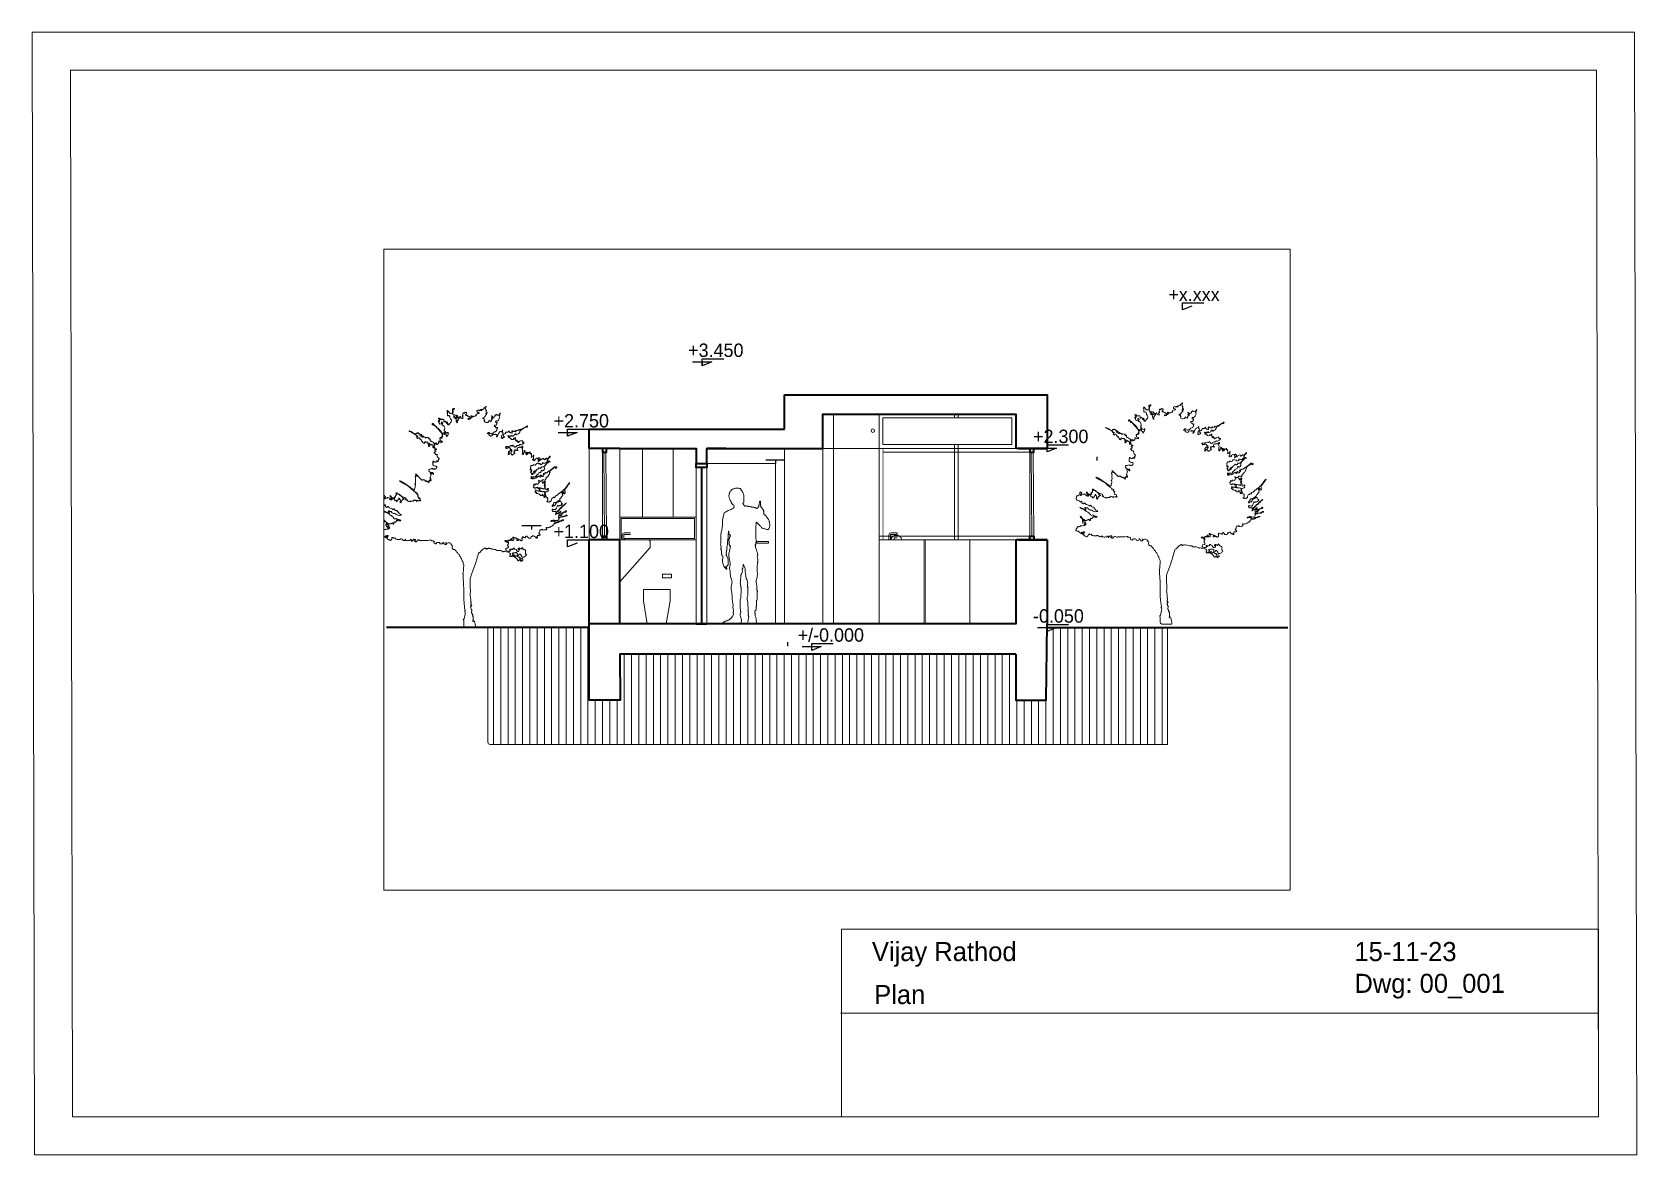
# Paper-space layout '01_Ground_' of a CAD drawing. Header units: millimetres. Extents: x -1 to 420, y 1 to 295.
# The model-space entities are those that its viewports show. They can reach past a viewport. Long polylines and large blocks are cut down to what shows.
import ezdxf

# ---------------------------------------------------------------- set-up
doc = ezdxf.new("R2010")
doc.units = ezdxf.units.MM
for name, color, linetype, lineweight in [('Hatch', 26, 'Continuous', 9), ('medium', 4, 'Continuous', 20), ('No print', 7, 'Continuous', 0), ('thick', 1, 'Continuous', 40), ('thin', 3, 'Continuous', 9)]:
    doc.layers.add(name, color=color, linetype=linetype, lineweight=lineweight)
doc.layers.add('Helper', color=7, linetype='Continuous')
doc.layers.add('Outer', color=7, linetype='Continuous', lineweight=20, true_color=0x3a0d04)

psp = doc.layouts.new('01_Ground_')

# ---------------------------------------------------------------- texts
at = {"layer": 'No print'}
for s, p in [('Vijay Rathod', (219.01, 51.85)), ('15-11-23', (345.47, 51.85)), ('Dwg: 00_001', (345.47, 43.52)), ('Plan', (219.61, 40.58))]:
    psp.add_text(s, height=5, dxfattribs=at).set_placement(p)

msp = doc.modelspace()

# ---------------------------------------------------------------- texts
at = {"layer": 'medium'}
for s, p in [('+x.xxx', (86824.7, 69086.3)), ('+3.450', (80532, 68354.9)), ('+2.750', (78768.8, 67430.1)), ('+2.300', (85051.7, 67225.7)), ('+1.100', (78768.8, 65980.1)), ('-0.050', (85051.2, 64871.2)), ('+/-0.000', (81967.3, 64621.7))]:
    msp.add_text(s, height=175.83, dxfattribs=at).set_placement(p)

# ---------------------------------------------------------------- hatches: boundary and pattern name
at = {"layer": 'Hatch'}
h = msp.add_hatch(dxfattribs=at)
h.set_pattern_fill('ANSI31', color=256, scale=30, angle=45)
h.set_pattern_definition([(90, (-80324.26, 35829.285), (-95.25, 0), [])])
h.paths.add_polyline_path([(86813.4, 64806.5), (85235.2, 64806.5), (85225.7, 63856.5), (84825.7, 63856.5), (84825.7, 64456.5), (79635.7, 64456.5), (79643.1, 63856.6), (79235.7, 63856.6), (79235.7, 64806.5), (77907.3, 64806.5), (77907.3, 63305, 0.4142136), (77937.3, 63275), (86813.4, 63275)])

# ---------------------------------------------------------------- linework, layer by layer
for points in [[(77907.3, 64806.5), (79235.7, 64806.5)], [(85235.7, 64806.5), (86813.4, 64806.5)]]:
    msp.add_lwpolyline(points, dxfattribs=at)
msp.add_lwpolyline([(77907.3, 64806.5), (77907.3, 63305, 0.4142136), (77937.3, 63275), (86813.4, 63275), (86813.4, 64806.5)], format="xyb", dxfattribs=at)
at = {"layer": 'Helper'}
for points in [[(87133.7, 69021.6), (87008.7, 68971.6), (87008.8, 69062.7), (87291.6, 69062.7)], [(80591.1, 68290.2), (80841.1, 68290.2)], [(80841.1, 68290.2), (80716.1, 68240.2), (80716.1, 68331.3), (80998.9, 68331.3)], [(80716.1, 68290.2), (80716.1, 68240.2)], [(78827.9, 67365.3), (79077.9, 67365.3)], [(79077.9, 67365.3), (78952.9, 67315.3), (78952.9, 67406.5), (79235.7, 67406.5)], [(78952.9, 67365.3), (78952.9, 67315.3)], [(85110.7, 67160.9), (85360.7, 67160.9)], [(85360.7, 67160.9), (85235.7, 67110.9), (85235.7, 67202), (85518.6, 67202)], [(81550.7, 67006.5), (81800.7, 67006.5)], [(81675.7, 67006.5), (81675.7, 66956.5)], [(85886.9, 67045.3), (85886.9, 66995.3)], [(78354.4, 66144.7), (78604.4, 66144.7)], [(78479.4, 66144.7), (78479.4, 66094.7)], [(79077.9, 65915.3), (78952.9, 65865.3), (78952.9, 65956.5), (79235.7, 65956.5)], [(85110.2, 64806.5), (85360.2, 64806.5)], [(85360.2, 64806.5), (85235.2, 64756.5), (85235.2, 64847.6), (85518.1, 64847.6)], [(85235.2, 64806.5), (85235.2, 64756.5)], [(81834.5, 64613.7), (81834.5, 64563.7)], [(82276.4, 64557), (82151.4, 64507), (82151.4, 64598.1), (82434.2, 64598.1)], [(82026.4, 64557), (82276.4, 64557)]]:
    msp.add_lwpolyline(points, dxfattribs=at)
at = {"layer": 'medium'}
for points in [[(81795.7, 67156.5), (81795.7, 64856.5), (82435.7, 64856.5), (82435.7, 67606.5)], [(84022.7, 67606.5), (84022.7, 67556.5)], [(84072.7, 67606.5), (84072.7, 67556.5)], [(79428.9, 67106.5), (79435.7, 66006.5), (79435.7, 66006.5)], [(79635.7, 67156.5), (79635.7, 66256.5)], [(79935.7, 67156.5), (79935.7, 66256.5)], [(80335.7, 67156.5), (80335.7, 66256.5)], [(82295.7, 67156.5), (82435.7, 67156.5)], [(85010.7, 67156.5), (83035.7, 67156.3)], [(83035.7, 67106.3), (83035.7, 67106.3)], [(85010.7, 67106.5), (83085.7, 67106.3)], [(84022.7, 67206.5), (84022.7, 65956.5)], [(84072.7, 67206.5), (84072.7, 65956.5)], [(85028.9, 67106.5), (85035.7, 66006.5), (85035.7, 66006.5)], [(80635.7, 66906.5), (80635.7, 64856.5), (80775.7, 64856.5), (80775.7, 66906.5)], [(80775.7, 64856.5), (80775.7, 66956.5), (81675.7, 66956.5), (81675.7, 64856.5), (80775.7, 64856.5)], [(79635.7, 65956.5), (80635.7, 65956.5), (80635.7, 66256.5), (79635.7, 66256.5), (79635.7, 65956.5)], [(79689.3, 65974.5), (80617.7, 65974.5), (80617.7, 66238.5), (79653.7, 66238.5), (79653.7, 65974.5), (79668.8, 65974.5)], [(83272.7, 66048.6), (83272.7, 66028)], [(85010.7, 66006.5), (83035.7, 66006.5)], [(85010.7, 65956.5), (83035.7, 65956.5)], [(83231.5, 65960.1), (83231.5, 65981.4), (83272.7, 65981.4)], [(79946.4, 65306.5), (80296.4, 65306.5)], [(79996.4, 64856.5), (79946.4, 65156.5), (79946.4, 65306.5), (80296.4, 65306.5), (80296.4, 65156.5), (80246.4, 64856.5)], [(80635.7, 64856.5), (80775.7, 64856.5)]]:
    msp.add_lwpolyline(points, dxfattribs=at)
for points in [[(82295.7, 67606.5), (82435.7, 67606.5), (82435.7, 64856.5), (82295.7, 64856.5)], [(83035.7, 67156.5), (82435.7, 67156.5), (82435.7, 67606.5), (83035.7, 67606.5)], [(83035.7, 67156.5), (84825.7, 67156.5), (84825.7, 67606.5), (83035.7, 67606.5)], [(83085.7, 67206.5), (84775.7, 67206.5), (84775.7, 67556.5), (83085.7, 67556.5)], [(79235.7, 67156.5), (79635.7, 67156.5), (79635.7, 65956.5), (79235.7, 65956.5)], [(80197.7, 65505.4), (80312.1, 65505.4), (80312.1, 65457.6), (80197.7, 65457.6)]]:
    msp.add_lwpolyline(points, close=True, dxfattribs=at)
at = {"layer": 'medium', "const_width": 10}
for points in [[(82435.7, 67156.5), (83035.7, 67156.5)], [(83035.7, 67156.3), (83035.7, 65956.5)], [(83085.7, 67156.3), (83085.7, 65956.5)], [(82435.7, 65956.5), (82435.7, 64856.5), (83035.7, 64856.5), (83035.7, 65956.5)], [(82435.7, 65956.5), (82435.7, 64856.5), (83035.7, 64856.5), (83035.7, 65956.5)], [(83638, 65956.5), (83038, 65956.5), (83038, 64856.5), (83638, 64856.5), (83638, 65956.5)], [(83638, 65956.5), (83038, 65956.5), (83038, 64856.5), (83638, 64856.5), (83638, 65956.5)], [(84223.4, 65956.5), (83623.4, 65956.5), (83623.4, 64856.5), (84223.4, 64856.5), (84223.4, 65956.5)], [(84825.7, 65956.5), (84225.7, 65956.5), (84225.7, 64856.5), (84825.7, 64856.5), (84825.7, 65956.5)]]:
    msp.add_lwpolyline(points, dxfattribs=at)
at = {"layer": 'medium'}
for points in [[(79668.8, 65960.1), (79668.8, 66023.6, -0.4142136), (79693.8, 66048.6), (79777.1, 66048.6)], [(83164.3, 65960.1), (83164.3, 66023.6, -0.4142136), (83189.3, 66048.6), (83272.7, 66048.6)], [(79635.7, 65956.5), (80005.7, 65956.5, -0.4142136), (80035.7, 65926.5), (80035.7, 65856.5), (79635.7, 65406.5)], [(79689.3, 65960.1), (79689.3, 66023.6, -0.4142136), (79693.8, 66028), (79777.1, 66028)], [(83184.9, 65960.1), (83184.9, 66023.6, -0.4142136), (83189.3, 66028), (83272.7, 66028)]]:
    msp.add_lwpolyline(points, format="xyb", dxfattribs=at)
msp.add_circle((82952.1, 67388.4), 23.1, dxfattribs=at)
for centre, radius, end in [((79690.4, 65956.5), 20.5, 93.06213), ((83261, 65950.3), 69.6, 174.94861)]:
    msp.add_arc(centre, radius, 5.05139, end, dxfattribs=at)
at = {"layer": 'Outer'}
for points, knots in [([(87017, 67664.2), (87021.6, 67662.3), (87024.9, 67667.2), (87025.3, 67669.7), (87026, 67673.3), (87021.3, 67672.2), (87016.5, 67680.9), (87010.8, 67681.1), (87008.7, 67687.2), (87012.7, 67693.5), (87015.2, 67696.5), (87014.8, 67701.7), (87010.1, 67704.1), (87009.5, 67704.7), (87008.8, 67705.4), (87008.2, 67706), (87009.5, 67709.6), (87008.5, 67712.4), (87006.2, 67715.5), (86997.9, 67726.6), (87006.8, 67736.1), (87009.5, 67746.2), (87010.1, 67748.4), (87011.7, 67750.8), (87008.8, 67752.1), (87006.9, 67753), (87004.8, 67751.3), (87004.2, 67749.7), (87000.7, 67739.1), (86991.3, 67737.7), (86982.5, 67736.1), (86981.7, 67731.5), (86987.9, 67726.4), (86985, 67725.3), (86977.4, 67722.5), (86972.5, 67713.6), (86963.5, 67715), (86955, 67716.2), (86948.1, 67713), (86940.6, 67710.2), (86942.4, 67706.1), (86945.1, 67706.8), (86947.7, 67707.1), (86950.5, 67707.3), (86954.6, 67709.5), (86955.1, 67704.8), (86955.5, 67701), (86951.8, 67700.8), (86948.7, 67699.8), (86943.8, 67698.3), (86940.7, 67698.2), (86937.9, 67703.4), (86934.5, 67709.8), (86930.7, 67709.7), (86927.9, 67702.5), (86926.4, 67698.6), (86923.6, 67694.7), (86919.6, 67699), (86913.8, 67705.4), (86907.6, 67702.5), (86901, 67702.2), (86892.9, 67701.9), (86887.5, 67695.2), (86890.5, 67691.3), (86894.2, 67686.3), (86889.9, 67671.8), (86904.5, 67676.4), (86911.3, 67678.5), (86913.4, 67670.1), (86918.6, 67668.1), (86920.1, 67667.5), (86920.1, 67665.5), (86919.1, 67664.1), (86915.3, 67659), (86910.3, 67663.8), (86906.7, 67662.7), (86898, 67660.2), (86891.2, 67652.3), (86881, 67653), (86881.3, 67651.9), (86881.9, 67650.8), (86881.8, 67649.7), (86881, 67643.7), (86877.3, 67638.2), (86879.2, 67631.6), (86879.6, 67630.1), (86878, 67626.9), (86874.9, 67629.9), (86870, 67634.6), (86869.4, 67634.5), (86867.2, 67629.5), (86863.6, 67621.7), (86846.8, 67616.3), (86841.3, 67622.2), (86834.6, 67629.3), (86825.8, 67627.4), (86818.1, 67630.1), (86815.7, 67630.9), (86810.9, 67630.3), (86812.4, 67625.9), (86813.1, 67623.6), (86811.9, 67616.7), (86818.8, 67619.8), (86822.8, 67621.6), (86828.1, 67623.1), (86830.1, 67618.6), (86832, 67614.1), (86825.7, 67612.3), (86823.5, 67609), (86818.7, 67602), (86806.9, 67601.3), (86805.2, 67595), (86801, 67579.8), (86788.7, 67587.8), (86780.9, 67584), (86778.8, 67583), (86775.8, 67585.3), (86774.5, 67588), (86772.9, 67591.4), (86771.9, 67595.1), (86775.4, 67597.4), (86779.2, 67600), (86780.6, 67596.5), (86781.8, 67593.5), (86783.6, 67589.1), (86785.6, 67590.3), (86790, 67590.9), (86800.1, 67592.3), (86798.9, 67604), (86807.1, 67604.9), (86805.5, 67611.6), (86796.1, 67606), (86797.3, 67610.7), (86799.4, 67619.2), (86792.9, 67618.5), (86789.4, 67620), (86782, 67623.2), (86774.4, 67625.6), (86767.1, 67629.4), (86763.6, 67631.3), (86760.3, 67643.9), (86751.9, 67633.7), (86750.3, 67631.8), (86746.4, 67636.7), (86743.8, 67638.9), (86741.4, 67640.9), (86740.8, 67645.2), (86742.7, 67646), (86753.4, 67650.5), (86756.6, 67658.1), (86755, 67669.1), (86754.7, 67670.5), (86758.4, 67672.5), (86756.2, 67674.9), (86754.5, 67676.8), (86752, 67676.2), (86749.7, 67675.8), (86746.1, 67675.1), (86740.7, 67671), (86739.1, 67673.9), (86732.1, 67686), (86732.3, 67672.9), (86730.5, 67671.3), (86728.2, 67669.3), (86727.5, 67665.4), (86725.9, 67661.7), (86722.7, 67672.2), (86714.4, 67667.6), (86708.8, 67669.9), (86706.3, 67665), (86717.5, 67662), (86709.7, 67658.1), (86701.4, 67653.9), (86703.8, 67646.8), (86703, 67640.3), (86702.2, 67633.5), (86706.7, 67636.1), (86711.9, 67634.1), (86707.6, 67632.7), (86703.4, 67631.3), (86699.1, 67629.9), (86705.4, 67624.8), (86707.6, 67629.7), (86711.1, 67626.7), (86708.1, 67624.4), (86705.9, 67621.5), (86703.2, 67620.9), (86695.7, 67619.2), (86697.5, 67616.4), (86700.7, 67611.5), (86703.6, 67607.2), (86711.5, 67603.9), (86707.7, 67597.4), (86704.2, 67591.3), (86697.9, 67597.5), (86692.9, 67596.6), (86692.5, 67596.6), (86692.1, 67596.5), (86691.7, 67596.5), (86680, 67597.1), (86673.9, 67603.6), (86674.5, 67615.4), (86674.6, 67617.5), (86674.4, 67619.5), (86672.5, 67620.4), (86670.3, 67621.4), (86668.3, 67619.7), (86668.2, 67617.9), (86668, 67608.8), (86662.4, 67611.5), (86657.1, 67612), (86652.1, 67612.5), (86647.1, 67611.9), (86642.1, 67611.5), (86639.6, 67611.3), (86636.1, 67611.7), (86636.3, 67607.7), (86636.4, 67604.9), (86639.3, 67604.7), (86641.4, 67603.9), (86644.1, 67603), (86646.5, 67603.2), (86649.2, 67604.4), (86654.3, 67606.9), (86656.5, 67603.2), (86657.2, 67599.3), (86658.8, 67591.5), (86649.6, 67583.2), (86641.7, 67585.1), (86641.9, 67583.9), (86642, 67582.8), (86642.4, 67581.8), (86647.1, 67570.3), (86646.3, 67568.6), (86634.5, 67567.8), (86629.4, 67567.4), (86626.1, 67564.6), (86622.2, 67561.4), (86624.1, 67560.3), (86625.7, 67558.5), (86627.3, 67558.5), (86636.5, 67558.8), (86633.7, 67551.3), (86635, 67546.8), (86636.1, 67543.3), (86632.6, 67542.4), (86630.5, 67541), (86629.1, 67540.1), (86626.8, 67539.9), (86626.8, 67541.6), (86626.9, 67551.6), (86615, 67557.5), (86617.9, 67568.1), (86620.2, 67576.6), (86618.6, 67584), (86613.6, 67590.9), (86610.6, 67595.7), (86608.1, 67599.7), (86600.6, 67599.5), (86591.4, 67599.2), (86584.8, 67604.2), (86586.5, 67615.1), (86587.1, 67618.9), (86587.2, 67623.3), (86591.4, 67624.8), (86595.2, 67626.2), (86598.3, 67622.9), (86599.9, 67620.4), (86605.5, 67611.7), (86609.3, 67601.5), (86620.3, 67597.7), (86623.4, 67599.8), (86626.8, 67601.7), (86628.7, 67605.6), (86626.6, 67609.3), (86619, 67609.3), (86620.8, 67615.4), (86623.5, 67624.4), (86630.9, 67626.9), (86641, 67625.9), (86636.2, 67631.9), (86627.7, 67627.6), (86625.8, 67637.1), (86625.1, 67640.8), (86617.7, 67633.1), (86614, 67629.4), (86607.7, 67640.9), (86595.6, 67645.5), (86582.6, 67641.5), (86579.6, 67640.5), (86576.5, 67639.3), (86576.9, 67643.2), (86578.2, 67655.7), (86570, 67668.6), (86578.9, 67680.8), (86580.3, 67682.6), (86579.9, 67685.6), (86579.2, 67688.5), (86574.4, 67708.5), (86574.5, 67708.5), (86593.2, 67715.9), (86596.7, 67717.3), (86596.8, 67719.4), (86595, 67722.2), (86593.3, 67724.8), (86592.8, 67729.8), (86587.8, 67726.8), (86584.6, 67724.9), (86581.8, 67722.9), (86577.7, 67721.9), (86571.3, 67720.5), (86563.8, 67718.5), (86569.5, 67708.3), (86571.6, 67704.6), (86570.5, 67699.3), (86571.7, 67694.9), (86575, 67682.7), (86564.6, 67671.9), (86569.2, 67660), (86564.3, 67658.9), (86564, 67666.4), (86557.7, 67663.3), (86544.8, 67656.9), (86533.5, 67661), (86527.8, 67674.1), (86524.5, 67681.7), (86515.1, 67684.1), (86513.9, 67693.1), (86513.6, 67695.1), (86509.3, 67697), (86506.5, 67698.1), (86502.8, 67699.5), (86501.3, 67699.5), (86500.6, 67693.7), (86499.4, 67683.6), (86506.4, 67683.5), (86512.9, 67681.9), (86508.5, 67676.7), (86502.2, 67681.2), (86499.4, 67678), (86498, 67667.4), (86509.5, 67661.2), (86505.3, 67649.9), (86504, 67646.6), (86507.4, 67641.5), (86504.5, 67636.1), (86502.7, 67632.6), (86507.8, 67628.7), (86512.9, 67630.7), (86528.9, 67637.1), (86530.5, 67636.8), (86534, 67620.6), (86537.2, 67605.9), (86542.3, 67592.6), (86553.2, 67581.6), (86560, 67574.7), (86556.1, 67553.1), (86548.3, 67546.8), (86541, 67541), (86541.3, 67528.3), (86529.9, 67525.8), (86529.4, 67525.7), (86529.1, 67522.9), (86529.3, 67521.5), (86530.5, 67514.5), (86526.3, 67514), (86521.1, 67514.1), (86516.3, 67514.3), (86511.5, 67514.2), (86507, 67514.2), (86506, 67517.8), (86508, 67518.6), (86509.4, 67519.9), (86511.9, 67522), (86514.5, 67525.1), (86512.5, 67527.7), (86509.2, 67532.1), (86508, 67527.1), (86506, 67525.3), (86503.7, 67523.1), (86501.2, 67524.2), (86500.5, 67526.5), (86498.5, 67533.2), (86492.4, 67534.2), (86486.5, 67536.1), (86489.5, 67539.1), (86492.4, 67538.7), (86494.9, 67539), (86498.3, 67539.3), (86502.7, 67536.3), (86504.3, 67542.3), (86505.1, 67545.1), (86506.1, 67547.1), (86502.4, 67548.6), (86498.7, 67550.1), (86496.7, 67553.8), (86491.6, 67549), (86487.2, 67545), (86478.6, 67543), (86478.9, 67554.8), (86479.2, 67562.6), (86475.6, 67562), (86470.3, 67559.1), (86466.8, 67557.2), (86466.6, 67549.9), (86461.4, 67551.9), (86454.6, 67554.4), (86458.6, 67561.3), (86457.7, 67566.2), (86457.1, 67569.2), (86458.3, 67572.5), (86457.5, 67575.3), (86455.7, 67581.8), (86453.1, 67587.9), (86444.2, 67583.8), (86442.6, 67583.1), (86439.8, 67582.4), (86438.9, 67583.2), (86430.3, 67591), (86428.4, 67582.4), (86425.4, 67577), (86422.4, 67579.9), (86425.1, 67587.7), (86417.8, 67584.7), (86410.2, 67581.6), (86404.1, 67579.7), (86408.5, 67592), (86408.8, 67592.5), (86407.5, 67594.4), (86406.9, 67594.4), (86399.5, 67594.3), (86393.9, 67602.6), (86385.5, 67599.4), (86387.5, 67592.3), (86392.9, 67588.6), (86398, 67584.6), (86401.2, 67582.1), (86403.6, 67579.2), (86402.8, 67574.8), (86401.9, 67570.2), (86398.3, 67568.9), (86394.3, 67568.1), (86392.5, 67567.7), (86390.5, 67567.6), (86388.7, 67567.1), (86383.6, 67565.8), (86383.2, 67561.7), (86384.6, 67558), (86386.9, 67552.1), (86390.2, 67556.9), (86392.8, 67558), (86395.1, 67559), (86397, 67560.9), (86401.7, 67564.4), (86398.3, 67557.9), (86401.6, 67551.4), (86396.6, 67549.9), (86386.3, 67547), (86391.7, 67541), (86393.9, 67537.2), (86397, 67531.7), (86397.2, 67522.3), (86406.2, 67522.7), (86415.3, 67523.1), (86425, 67523.5), (86426.7, 67536.9), (86427.3, 67541.4), (86426.4, 67546.7), (86429.1, 67553.4), (86430.7, 67546), (86431.8, 67541.1), (86437.7, 67538.4), (86444.9, 67535), (86444.1, 67530.5), (86437, 67527.2), (86427.8, 67522.8), (86431, 67513.9), (86435.8, 67512.4), (86443.8, 67509.9), (86445.1, 67494.6), (86457.4, 67501.4), (86458.6, 67502.1), (86459.1, 67499.4), (86459.1, 67497.9), (86459.4, 67486), (86469.5, 67477.4), (86469.2, 67464.4), (86469.2, 67460.6), (86471.8, 67457.8), (86467.1, 67454.7), (86456.2, 67447.6), (86456.5, 67437.3), (86467.6, 67430), (86471.9, 67427.2), (86480, 67422), (86479.5, 67420.9), (86474.7, 67409.8), (86485.9, 67411.5), (86489.5, 67407.6), (86495.8, 67400.9), (86501, 67405.1), (86506.1, 67410.1), (86508, 67412), (86510.6, 67413.2), (86513.4, 67411.6), (86516.4, 67410), (86515.1, 67407), (86515.5, 67404.5), (86518.8, 67382.9), (86500.1, 67373), (86490.9, 67356.2), (86500.8, 67382.6), (86477.3, 67379.8), (86466.2, 67387.2), (86469.5, 67391.6), (86474.6, 67385.1), (86477.7, 67389.7), (86474.7, 67395.3), (86468, 67389.8), (86464.7, 67394.2), (86466.2, 67397.4), (86469.5, 67396), (86471.7, 67397.2), (86474.1, 67398.6), (86474.7, 67400.6), (86474.3, 67403.1), (86473.9, 67405), (86472.3, 67407.9), (86470.9, 67407), (86460.8, 67400.5), (86462.5, 67411.5), (86459, 67416.1), (86454.5, 67410.1), (86457.3, 67403.8), (86455.5, 67398.6), (86454.2, 67395.1), (86453.4, 67391), (86448.9, 67389.9), (86444.2, 67388.8), (86443.1, 67392.8), (86441, 67395.3), (86438.1, 67398.9), (86435.6, 67402.8), (86432.4, 67406.1), (86423.3, 67415.4), (86421.2, 67429.2), (86408.2, 67437.2), (86398.6, 67443.1), (86396.9, 67459.2), (86383.2, 67464.8), (86371.7, 67469.4), (86366.5, 67482.2), (86356.9, 67489.9), (86343.1, 67500.9), (86328.2, 67510.9), (86318.6, 67526.4), (86316.8, 67529.2), (86315.2, 67534.1), (86311.3, 67531.4), (86307.6, 67528.7), (86302.2, 67525.8), (86302.3, 67520.3), (86302.4, 67517.3), (86304.9, 67513.4), (86307.5, 67511.7), (86311.7, 67508.9), (86311.2, 67513), (86311.4, 67515.6), (86311.6, 67517.3), (86313, 67517.2), (86313.8, 67516.4), (86318.8, 67511.9), (86328.7, 67512.2), (86328.4, 67502.7), (86328.3, 67498.8), (86330, 67498), (86332.9, 67497.6), (86346, 67495.5), (86355.5, 67486.8), (86362.3, 67477.1), (86372.6, 67462.2), (86388.9, 67453.9), (86398.9, 67437.8), (86405.9, 67426.6), (86417.9, 67416.7), (86426.3, 67404.8), (86429.4, 67400.6), (86430.3, 67395.4), (86435.1, 67391.8), (86443.1, 67385.7), (86443.9, 67373.2), (86436.8, 67366.9), (86433.8, 67364.3), (86429.6, 67362.8), (86431.3, 67358.6), (86433.3, 67353.5), (86438.7, 67360), (86442.6, 67356.5), (86438.6, 67353.8), (86434.8, 67351.4), (86431.2, 67348.8), (86428.9, 67347.2), (86427.3, 67345.5), (86428.5, 67342.1), (86430.7, 67335.7), (86430.5, 67335.6), (86424.9, 67331.9), (86424.8, 67332.6), (86424.5, 67333.4), (86424.6, 67334.1), (86425.2, 67338.9), (86425.5, 67344), (86420.2, 67346), (86414.1, 67348.3), (86411.2, 67341.6), (86406.3, 67339.7), (86402, 67338.1), (86403.5, 67334), (86405.3, 67330.8), (86407.8, 67326.1), (86406.4, 67320.9), (86406.1, 67316.2), (86405.6, 67307.2), (86410.6, 67303), (86417.9, 67302), (86422, 67301.5), (86425.4, 67299.3), (86429.8, 67299.1), (86436.1, 67298.9), (86435.8, 67292.3), (86437.3, 67287.5), (86438.4, 67283.9), (86435.7, 67284.1), (86434.7, 67284.6), (86428.2, 67288.2), (86422.7, 67285.6), (86416.7, 67282.8), (86412.4, 67280.9), (86407.9, 67283), (86404.4, 67286.9), (86400.2, 67291.5), (86396.1, 67296.6), (86387.8, 67299.6), (86392.7, 67288.6), (86384.2, 67279), (86389.6, 67269.4), (86390.7, 67267.5), (86387.9, 67265.3), (86386.3, 67266.3), (86377.7, 67271.6), (86377.9, 67263.7), (86376.2, 67259.6), (86372.9, 67251), (86366.6, 67256.4), (86361.7, 67256.3), (86358.9, 67256.3), (86355.7, 67258.4), (86356.9, 67262.6), (86358, 67266.6), (86364.1, 67272), (86357.7, 67274), (86353.1, 67275.4), (86354.8, 67266.5), (86351.9, 67263.2), (86351.4, 67262.7), (86350.8, 67262.3), (86350.2, 67261.8), (86348.3, 67261.8), (86347.8, 67263.4), (86347.1, 67264.7), (86345.3, 67268.1), (86343.1, 67272.7), (86338.7, 67270.3), (86334.3, 67267.8), (86339.4, 67264.6), (86339.7, 67262), (86340, 67257.5), (86337.5, 67252.7), (86339.6, 67247.8), (86339.7, 67247.6), (86337.7, 67245.9), (86337.3, 67246.1), (86336.1, 67246.7), (86334.2, 67248.5), (86334.3, 67248.8), (86338, 67255.9), (86318.5, 67260.7), (86332.3, 67268.8), (86333.3, 67269.3), (86330.7, 67270.9), (86329.9, 67272), (86322.3, 67284), (86304.5, 67284), (86298.6, 67298.2), (86298.2, 67299.4), (86294.3, 67299.8), (86292.2, 67299.4), (86284, 67298.2), (86278.4, 67298.8), (86277.1, 67309.4), (86276.7, 67312.8), (86277.1, 67315.7), (86277.3, 67318.8), (86277.5, 67323.1), (86276.9, 67327.7), (86272.4, 67329.7), (86268.1, 67331.5), (86266.5, 67327.4), (86264.6, 67324.7), (86263.6, 67323.4), (86262.9, 67322), (86261, 67322.4), (86259.4, 67323.3), (86259.6, 67324.8), (86259.8, 67326.4), (86261.5, 67341.5), (86259.9, 67343.6), (86244.8, 67344.6), (86237.6, 67345.1), (86230.2, 67346.3), (86223.9, 67340.9), (86222.2, 67339.5), (86218, 67338.2), (86217.8, 67339.9), (86216.3, 67354.2), (86206.3, 67350.8), (86197.4, 67350.9), (86194, 67350.9), (86192.7, 67355.6), (86190.4, 67358.2), (86187.1, 67361.9), (86184.2, 67366.4), (86178.4, 67366.4), (86175.7, 67357.8), (86188.2, 67358.2), (86185.8, 67349.8), (86180.1, 67352.2), (86174.4, 67355.5), (86168.2, 67352.2), (86169.9, 67360.5), (86154, 67365.6), (86164.1, 67375.4), (86166, 67377.3), (86168, 67379.8), (86165.4, 67382.4), (86164.3, 67383.6), (86161.9, 67384.7), (86160.4, 67384.4), (86156.7, 67383.6), (86158.1, 67380.1), (86157.9, 67377.6), (86157.4, 67370.6), (86152.9, 67369.5), (86142.9, 67369), (86156.7, 67377.1), (86150.8, 67381.9), (86144.6, 67386.1), (86139.3, 67389.6), (86138, 67401.3), (86127.4, 67394.9), (86126.4, 67394.3), (86126, 67396.1), (86126.4, 67397.3), (86128.6, 67403.5), (86119.2, 67403), (86119.8, 67408.6), (86119.9, 67409.6), (86117.3, 67410.2), (86115.8, 67409.3), (86114.1, 67408.2), (86114.9, 67406.7), (86115.5, 67405.3), (86116.3, 67403.2), (86117.8, 67401), (86114.2, 67398.9), (86112.8, 67401.9), (86109.6, 67402.3), (86106.9, 67403.5), (86100.4, 67406.6), (86094.2, 67403.9), (86094.3, 67397.5), (86094.5, 67387.1), (86089.5, 67390.3), (86084.4, 67392), (86056.9, 67401.6), (86035.3, 67422.8), (86007.5, 67431.6), (85999, 67434.3), (85998.7, 67427.3), (86007.9, 67423.7), (86022, 67418.2), (86034.9, 67411.3), (86047.9, 67404.1), (86061.4, 67396.6), (86075, 67389.2), (86088.6, 67381.9), (86091.2, 67380.5), (86093, 67379), (86092.7, 67375.8), (86091.3, 67364.1), (86096.3, 67362.6), (86105.3, 67367.9), (86110, 67370.6), (86115.4, 67370.5), (86117.6, 67366.2), (86119.9, 67361.8), (86114, 67360.7), (86110.9, 67359), (86109.6, 67358.2), (86108.1, 67357.6), (86106.9, 67356.6), (86100.4, 67351), (86101, 67338.3), (86108.7, 67335.7), (86114, 67333.9), (86121.1, 67335), (86124.8, 67340.1), (86128.7, 67345.4), (86133.1, 67342.8), (86137.1, 67342.1), (86140.6, 67341.6), (86142.7, 67337.9), (86142.7, 67334.4), (86142.8, 67325.4), (86147.2, 67319.1), (86155.3, 67316.8), (86160, 67315.5), (86164.5, 67313.6), (86169.8, 67311.7), (86165.1, 67309.9), (86158, 67310.3), (86164.9, 67303.5), (86170.6, 67297.9), (86180.1, 67292.3), (86180.7, 67286.1), (86182.2, 67270.5), (86192.8, 67270.7), (86203, 67268.6), (86203.7, 67268.5), (86204.6, 67269.7), (86205.2, 67270.1), (86205.3, 67275.1), (86199.2, 67273.2), (86198.6, 67275.7), (86202.9, 67283.7), (86213.4, 67283.2), (86216.2, 67293), (86217.7, 67283.6), (86221.3, 67280.4), (86230.4, 67283.7), (86236.2, 67285.8), (86243, 67285.3), (86250.7, 67283.6), (86243.2, 67276.1), (86244.4, 67268.2), (86249.8, 67262.4), (86255.6, 67256.4), (86259.6, 67265.1), (86264.4, 67266.9), (86266.1, 67267.6), (86267.7, 67269.4), (86269.5, 67267.9), (86271.8, 67266), (86270.4, 67263.7), (86269.3, 67261.7), (86266.9, 67257), (86262.5, 67254.6), (86258.3, 67251.8), (86250.2, 67246.4), (86254.4, 67239.7), (86256.7, 67233.4), (86259.4, 67225.8), (86264, 67231.6), (86267.8, 67231.8), (86276.5, 67232.3), (86275, 67239), (86274.4, 67243.7), (86273.1, 67253.2), (86281, 67255.6), (86286.2, 67258.5), (86292, 67261.7), (86291.6, 67254), (86293.6, 67251), (86296, 67247.4), (86299.2, 67246.2), (86302.3, 67249.2), (86307.3, 67254.1), (86311.6, 67250.2), (86311.8, 67246.8), (86312.4, 67238.2), (86317, 67238), (86323.3, 67238.7), (86326.6, 67239.1), (86329.2, 67237.6), (86330.6, 67233.9), (86327.3, 67231.3), (86323.9, 67229.2), (86319.5, 67228.7), (86316.1, 67228.2), (86310.2, 67226.2), (86312, 67223.8), (86315, 67219.6), (86314.9, 67212.3), (86321.3, 67211.1), (86325.9, 67210.1), (86326.5, 67214.6), (86327.9, 67217.6), (86329.3, 67220.7), (86329.8, 67225.8), (86333.8, 67225.1), (86339.4, 67224), (86335.1, 67219.5), (86334.8, 67216.6), (86334.1, 67209.4), (86338.2, 67204.3), (86341.7, 67198.8), (86345.2, 67193.2), (86348.9, 67198.1), (86352.6, 67198.3), (86359.5, 67198.8), (86363.9, 67196.3), (86359.8, 67187.2), (86355.6, 67197.7), (86350.8, 67187.9), (86346, 67188.3), (86341.1, 67188.7), (86337.8, 67185.6), (86336.6, 67181.4), (86335.2, 67176), (86340, 67175.6), (86343.7, 67174.6), (86348.3, 67173.3), (86351, 67169.7), (86351.3, 67165.4), (86351.7, 67160.2), (86346.8, 67160), (86343.1, 67159.2), (86339, 67158.3), (86336.6, 67155.2), (86333.8, 67152.7), (86328.3, 67147.9), (86328.1, 67143.7), (86335.9, 67141.2), (86340.3, 67139.8), (86343.2, 67136.5), (86344, 67132.3), (86345.8, 67122.4), (86353.7, 67121.9), (86360.6, 67122.5), (86364.4, 67122.9), (86367.5, 67121.1), (86371.6, 67121.8), (86366.5, 67118), (86364.6, 67113.4), (86367, 67108.1), (86370.7, 67099.8), (86374.9, 67091.8), (86378.9, 67083.6), (86380.3, 67080.7), (86382.5, 67078.2), (86385.6, 67077.7), (86398.4, 67075.8), (86396.1, 67068), (86392.3, 67060.2), (86391.1, 67057.8), (86392.7, 67048.8), (86384.4, 67054.8), (86382.6, 67056), (86382.4, 67052.3), (86382.6, 67050.7), (86383, 67047.3), (86384.2, 67043.9), (86384.2, 67040.5), (86384.1, 67036.1), (86384.9, 67030.3), (86380.1, 67028.3), (86375.6, 67026.4), (86373.5, 67031.4), (86370.4, 67034.1), (86367.9, 67036.4), (86361.7, 67042.7), (86360, 67034.5), (86357.4, 67022.6), (86356.2, 67015.3), (86341.7, 67024.8), (86337.2, 67027.8), (86328.6, 67024.9), (86324.2, 67032.2), (86322.7, 67034.7), (86318.2, 67038.4), (86315.6, 67035), (86312.1, 67030.5), (86318.2, 67030.3), (86320.5, 67028.5), (86322.3, 67027.2), (86325.1, 67026.5), (86324.1, 67023.5), (86323.4, 67021.3), (86321, 67021.1), (86319.2, 67021.4), (86308.5, 67022.6), (86309, 67015.1), (86310.5, 67008.9), (86312, 67002.5), (86313, 66996.3), (86312.9, 66989.7), (86312.8, 66987.6), (86313.9, 66984.1), (86315.3, 66983.6), (86325.7, 66979.8), (86332.5, 66969.2), (86345.8, 66970.2), (86360.6, 66971.4), (86366.3, 66962), (86362.5, 66947.7), (86361, 66942), (86353.7, 66941.3), (86353.3, 66939.2), (86351.2, 66926.2), (86343.3, 66930.7), (86336.7, 66933), (86332.7, 66934.4), (86329.4, 66934.9), (86325.8, 66932.8), (86315.5, 66926.8), (86310.1, 66929.4), (86310.7, 66942.2), (86303.5, 66937.4), (86298.1, 66931.4), (86289, 66933.5), (86280.3, 66935.6), (86264.8, 66929.1), (86262.1, 66922.9), (86258.4, 66914.4), (86262.8, 66902.3), (86270.9, 66894.8), (86279.1, 66887.3), (86287.6, 66884.1), (86299, 66885.6), (86310.3, 66887.1), (86321.5, 66878.8), (86322, 66870.8), (86322.1, 66867.8), (86322.5, 66864.2), (86318.8, 66863), (86315.7, 66861.9), (86313.8, 66864.2), (86312.4, 66866.7), (86307.2, 66876.7), (86295.1, 66875), (86287.4, 66881.2), (86284.3, 66883.6), (86280.4, 66879.8), (86279.1, 66875.7), (86281.1, 66872.7), (86284.5, 66876.8), (86286.4, 66874), (86278.4, 66866.6), (86278.4, 66866.5), (86287.2, 66859.3), (86289.5, 66857.3), (86291, 66855.7), (86289.2, 66852.5), (86283.6, 66842.1), (86285.3, 66828.7), (86275.9, 66819.7), (86274.5, 66818.2), (86274.7, 66815.9), (86276.6, 66814.6), (86285.3, 66808.8), (86289, 66802.6), (86279.2, 66794.3), (86277.6, 66793), (86275.8, 66790.6), (86277.8, 66788.3), (86279.2, 66786.6), (86281.3, 66787.6), (86283.1, 66788.3), (86285.9, 66789.3), (86289.3, 66791.9), (86290.7, 66787.2), (86291.9, 66783.5), (86288.3, 66781.6), (86285.7, 66780.5), (86280.2, 66778.1), (86274.5, 66777.1), (86270.3, 66783.1), (86269.2, 66784.7), (86268, 66786.7), (86265.8, 66785.2), (86264, 66784.1), (86263.5, 66781.8), (86264.4, 66780.1), (86266.6, 66776.2), (86267.1, 66771.5), (86263.6, 66769.7), (86255.3, 66765.3), (86258.7, 66758.4), (86259, 66750.3), (86253.1, 66757.6), (86241.3, 66759.9), (86249.9, 66772.7), (86243.9, 66768.9), (86239.5, 66765.2), (86236.4, 66773.9), (86235.4, 66776.4), (86231.3, 66778.1), (86227.5, 66776.3), (86228.5, 66773.8), (86229.3, 66771.8), (86230, 66770), (86217.9, 66769.2), (86210.4, 66773.1), (86213.2, 66786.6), (86207.8, 66786.9), (86203.8, 66783.3), (86199.2, 66785), (86199.5, 66788), (86203.9, 66787.3), (86203, 66790.4), (86202.5, 66792.2), (86200.5, 66792.4), (86199.2, 66791.7), (86191.5, 66787.4), (86186, 66790.5), (86182, 66797.5), (86178.7, 66793.5), (86182, 66785.6), (86175.4, 66786.5), (86169.6, 66787.3), (86162.9, 66790.2), (86159.2, 66794.4), (86148.3, 66807.1), (86135.2, 66817.6), (86125.3, 66831.4), (86115.2, 66845.5), (86100.5, 66855.4), (86084.9, 66868.3), (86089, 66858.2), (86093.9, 66852.7), (86100.7, 66848.5), (86103.3, 66846.9), (86107.3, 66844.5), (86104.1, 66840.3), (86101.3, 66836.6), (86099.4, 66837.9), (86096, 66840.9), (86094.3, 66842.5), (86087.2, 66847.5), (86086, 66843.2), (86083.7, 66834.9), (86077.5, 66826.3), (86083.4, 66817.1), (86085.3, 66814.1), (86087.8, 66811.2), (86087, 66807.7), (86082.3, 66788.1), (86091.3, 66768.3), (86084.9, 66748.5), (86082.6, 66741.1), (86085.8, 66732), (86071.7, 66736.2), (86076, 66729.8), (86085.1, 66730.2), (86084.2, 66721.9), (86082.3, 66703.5), (86079.5, 66685.2), (86074.1, 66667.4), (86071.5, 66658.8), (86067.5, 66655.9), (86059.3, 66661.9), (86046, 66671.8), (86032.5, 66681.2), (86019.1, 66691), (86006.1, 66700.4), (85993.8, 66710.8), (85980.2, 66719.2), (85968, 66726.6), (85956, 66733.9), (85946.4, 66744.5), (85944.6, 66746.5), (85943.3, 66749.5), (85940.1, 66748.8), (85929.4, 66746.3), (85924, 66753), (85918.7, 66760.4), (85917.2, 66762.5), (85914.8, 66766.4), (85912.8, 66763.8), (85908.5, 66758.1), (85905.4, 66762.9), (85903.8, 66764.8), (85896.9, 66772.8), (85887.3, 66775.4), (85878.4, 66779.4), (85877.7, 66778.8), (85877.1, 66778.1), (85876.5, 66777.5), (85879.5, 66772.4), (85883.8, 66767.4), (85889.1, 66766.2), (85906.3, 66762), (85915.1, 66744), (85933.3, 66740.8), (85938.9, 66739.9), (85946.8, 66737.7), (85951.7, 66732.9), (85966.1, 66719), (85985.6, 66712.3), (86000, 66698.5), (86012.1, 66686.9), (86026.1, 66677.8), (86038.1, 66665.9), (86046.7, 66657.4), (86052.9, 66644.8), (86068.2, 66643.2), (86072.8, 66642.7), (86081.8, 66639.1), (86079.3, 66628.3), (86078.4, 66623.9), (86083.6, 66617.1), (86091.1, 66623), (86093.4, 66624.8), (86096.9, 66628.4), (86098.1, 66623.2), (86099.9, 66614.8), (86105.2, 66613.3), (86112.9, 66614.8), (86111.4, 66610.6), (86108.3, 66610.4), (86106.3, 66608.8), (86104.2, 66607), (86101.8, 66605.1), (86103, 66602.1), (86104.3, 66598.6), (86107.4, 66596.6), (86110.9, 66596.3), (86123, 66595.5), (86125.8, 66591.4), (86119, 66582), (86115.2, 66576.8), (86115.8, 66574.4), (86119.4, 66569.4), (86123.2, 66563.9), (86128.8, 66556.9), (86121.5, 66549.5), (86129.4, 66549.8), (86137.7, 66559.8), (86145.2, 66548.5), (86147.2, 66545.4), (86149, 66544.2), (86145.5, 66539.4), (86140, 66532), (86146.4, 66525.1), (86153.1, 66519.4), (86147.6, 66515.5), (86143.4, 66514.7), (86139.3, 66520.4), (86136.7, 66524), (86133.3, 66525.3), (86129.7, 66521.7), (86120.9, 66512.9), (86117.5, 66513), (86108.7, 66522.1), (86107.7, 66523.1), (86105.1, 66522.6), (86103.3, 66522.8), (86104.2, 66518.2), (86104.2, 66513.8), (86099.8, 66508.4), (86102.6, 66518.4), (86097.9, 66522.2), (86090.3, 66521.5), (86082.9, 66520.8), (86078.6, 66526.5), (86072.5, 66528.1), (86071.8, 66528.2), (86070, 66527), (86069.9, 66526.3), (86069.3, 66521), (86066.4, 66521.7), (86062.6, 66522.7), (86059.1, 66523.5), (86057.6, 66521.2), (86058, 66517.9), (86058.3, 66515.4), (86057.7, 66511.9), (86055.7, 66512.1), (86046.8, 66512.9), (86037.8, 66507.4), (86029.4, 66511.1), (86024.3, 66513.4), (86021.1, 66512.9), (86018.6, 66509.1), (86013.3, 66501.1), (86007.8, 66504.4), (86002, 66508), (85999.4, 66509.6), (85996.9, 66513.3), (85994.7, 66513.1), (85980.6, 66511.6), (85973.2, 66517.3), (85973.7, 66534), (85969.7, 66528.5), (85967.2, 66519.5), (85962.9, 66531.1), (85961.3, 66535.3), (85958.9, 66528.3), (85955.9, 66529.7), (85956.2, 66531.6), (85956.2, 66533.2), (85956.9, 66534.6), (85964.7, 66551.7), (85963.2, 66552.7), (85944.9, 66559), (85928.4, 66564.6), (85909.4, 66566.1), (85897.5, 66581.9), (85893.2, 66587.6), (85886.8, 66590.5), (85879.7, 66591.6), (85888, 66584.3), (85895.9, 66576.7), (85904.6, 66569.9), (85910.2, 66565.5), (85917.2, 66562.7), (85916.1, 66553.4), (85915.9, 66550.9), (85917, 66545.6), (85922.3, 66549.8), (85923.6, 66550.8), (85926.1, 66551.3), (85926.3, 66549.9), (85927.4, 66541.6), (85935.8, 66542.2), (85940.5, 66537.5), (85926.6, 66542.5), (85921.4, 66532.8), (85912.4, 66525.5), (85902.4, 66517.6), (85902.4, 66508.7), (85899.7, 66499.4), (85898.3, 66494.5), (85897.9, 66488.4), (85890.6, 66491.9), (85884.7, 66494.7), (85879.2, 66502.9), (85883.6, 66506.5), (85895.4, 66516.2), (85879.8, 66525.2), (85884.9, 66533.9), (85885.8, 66535.5), (85883.5, 66536), (85881.9, 66535.5), (85874.2, 66533.1), (85875.6, 66541.4), (85875.3, 66543.2), (85873.8, 66550.4), (85874.5, 66550.6), (85866.5, 66552.5), (85863.9, 66531.3), (85849.8, 66517.5), (85836, 66503.2), (85832.6, 66506.2), (85834.3, 66509.7), (85833.2, 66512.4), (85831, 66517.8), (85831.1, 66526), (85821, 66522.2), (85815.6, 66520.2), (85810.1, 66523.9), (85808, 66527.3), (85804.5, 66533.4), (85806.4, 66541.6), (85809.6, 66547), (85819.7, 66563.9), (85826.2, 66582.7), (85836.3, 66599.6), (85842.4, 66609.8), (85847.9, 66611.1), (85858, 66604.8), (85865.1, 66600.3), (85872.4, 66596), (85879.6, 66591.7), (85879.3, 66593.1), (85879.5, 66595.2), (85878.6, 66595.9), (85866.9, 66605), (85852.7, 66610.4), (85841.2, 66620.2), (85839.2, 66622), (85833.1, 66624.9), (85828.7, 66620.5), (85830.4, 66615.4), (85850.8, 66612.9), (85830.9, 66605.4), (85830.4, 66605.2), (85830.5, 66603.2), (85830.3, 66602.1), (85826.5, 66579.9), (85809.3, 66565), (85799.7, 66545.2), (85799, 66550.6), (85796.9, 66554.7), (85791.9, 66554), (85785.1, 66553), (85789.2, 66548.4), (85789.8, 66545.1), (85790, 66543.3), (85789.4, 66541.9), (85787.6, 66541.8), (85786.6, 66541.7), (85784.8, 66542.4), (85784.7, 66543), (85782.1, 66555.8), (85769.5, 66561.9), (85764.7, 66573.3), (85761.6, 66580.7), (85758, 66588.7), (85747.9, 66581.2), (85753.1, 66574), (85758.2, 66566.7), (85765.2, 66561), (85767.1, 66559.4), (85768.7, 66557.2), (85767.7, 66555), (85763.5, 66546), (85769.1, 66543.3), (85776, 66541.2), (85778.2, 66540.5), (85780.5, 66539.4), (85780.6, 66536.7), (85780.7, 66533.9), (85778.3, 66533), (85776.3, 66531.9), (85768.1, 66527.4), (85760.4, 66529.7), (85752.6, 66532.5), (85753.2, 66537), (85760.1, 66536.1), (85758.9, 66541.3), (85753.2, 66542.5), (85751.2, 66537), (85744.3, 66533.6), (85751.4, 66542.9), (85749.8, 66549), (85742.9, 66552.2), (85733.3, 66556.7), (85723, 66563.6), (85713.1, 66552), (85712, 66550.7), (85709.4, 66549.8), (85707.7, 66550.2), (85696.3, 66552.6), (85687.6, 66548.3), (85680.1, 66539.9), (85678.7, 66538.3), (85676.5, 66538.9), (85674.8, 66539.8), (85672.8, 66540.9), (85672, 66543.2), (85673.2, 66544.7), (85677.1, 66549.1), (85676.7, 66555.7), (85681.4, 66559.6), (85689.3, 66566.2), (85698.4, 66572.9), (85681, 66579.4), (85677.9, 66580.5), (85678.6, 66588), (85671.9, 66584.6), (85666.4, 66581.9), (85666.5, 66578.1), (85665.7, 66572.7), (85663.9, 66560.6), (85670.4, 66543.4), (85649.4, 66540.7), (85647.7, 66540.5), (85646.4, 66538.3), (85644.7, 66537.5), (85642, 66536.1), (85639.3, 66535.3), (85635.9, 66536), (85623.9, 66538.3), (85619.1, 66533.1), (85622.3, 66522), (85622.6, 66521), (85622.5, 66519), (85622.1, 66518.9), (85610.3, 66514.6), (85618.3, 66505.8), (85617.8, 66499.2), (85616.5, 66483.7), (85635.6, 66466.3), (85650.5, 66470), (85660.8, 66472.6), (85665.1, 66469.9), (85665, 66459.4), (85665, 66454.8), (85666.3, 66451), (85672, 66451), (85676.4, 66451), (85680, 66452.4), (85680.1, 66457.2), (85680.2, 66460.3), (85680.1, 66462.6), (85684.1, 66462.3), (85686.8, 66462.1), (85691.1, 66461.3), (85690.7, 66459), (85689.7, 66453.6), (85699.1, 66450.1), (85692.5, 66443.6), (85689.6, 66440.7), (85693.7, 66437.5), (85696.8, 66435.8), (85699.8, 66434.2), (85704, 66434.9), (85706, 66431.5), (85709.7, 66425.3), (85712.7, 66428.9), (85715.7, 66432.1), (85726.6, 66443.7), (85728.6, 66443), (85738.3, 66429.4), (85747, 66417.2), (85762.9, 66418.2), (85775.1, 66412.4), (85778.4, 66410.9), (85782.6, 66411.2), (85785.7, 66407), (85792.4, 66398.1), (85797.7, 66397.5), (85801.1, 66405.2), (85804.7, 66413.3), (85805.9, 66411.4), (85810.1, 66405.3), (85817.7, 66394.3), (85826.7, 66384.1), (85842.6, 66387), (85845.1, 66387.4), (85848.1, 66386.4), (85847.4, 66383.6), (85844, 66368.1), (85857.7, 66370.3), (85866.2, 66365.7), (85858.8, 66362.6), (85859, 66360.9), (85864.8, 66354.9), (85875, 66344.1), (85890.4, 66341.7), (85901.5, 66328.8), (85889.6, 66330.8), (85880.5, 66322.7), (85870.1, 66325), (85849.6, 66329.5), (85829.6, 66335.9), (85813.4, 66350.5), (85812.1, 66351.7), (85809.8, 66354.5), (85809, 66352.7), (85805.1, 66343.8), (85798.6, 66349.8), (85796.1, 66351.8), (85787.3, 66358.6), (85773.2, 66358.3), (85769, 66371.7), (85768.1, 66374.3), (85762.5, 66377.9), (85760.8, 66377.1), (85752, 66373.1), (85746.5, 66378.2), (85740.2, 66382.4), (85736.8, 66384.7), (85733.5, 66382.7), (85731.5, 66379.3), (85729.4, 66375.6), (85731.1, 66373.5), (85734.6, 66372.4), (85741.6, 66370.2), (85738, 66360.1), (85745.7, 66357.9), (85747, 66357.5), (85744, 66352.5), (85742.1, 66350.3), (85739.2, 66346.8), (85735.3, 66347.6), (85733, 66350.5), (85725.7, 66359.5), (85714.1, 66365.1), (85705.2, 66367.4), (85693.5, 66370.4), (85685.2, 66376.3), (85675.8, 66382), (85673.9, 66383.2), (85669.1, 66384.4), (85666.4, 66379.5), (85674.9, 66375.1), (85681.2, 66366.8), (85690.7, 66365), (85704.7, 66362.4), (85715.8, 66354.3), (85728, 66348.2), (85737.8, 66343.3), (85744, 66332.7), (85753.7, 66329.5), (85776, 66321.9), (85788.6, 66303.9), (85803, 66288), (85813.7, 66276.2), (85824.8, 66273.9), (85838.2, 66284.5), (85840.3, 66275.2), (85845.5, 66268.8), (85855.7, 66270.3), (85866.9, 66272), (85876.2, 66268.6), (85885.2, 66262.6), (85887.8, 66260.8), (85893.1, 66261.5), (85891.6, 66256.5), (85890.4, 66252.4), (85885.8, 66252.5), (85882.7, 66253.4), (85876.7, 66255), (85870.8, 66254.8), (85865.1, 66253.3), (85863.4, 66257), (85873.4, 66258.7), (85866.3, 66261.1), (85860.4, 66263.1), (85851.1, 66267.2), (85850.5, 66255.1), (85844, 66255.2), (85841.1, 66264.9), (85835.9, 66260.5), (85831.3, 66256.5), (85841.1, 66255.5), (85841.1, 66250.6), (85837.2, 66250.5), (85834.5, 66249.3), (85831.9, 66245.6), (85827.8, 66239.6), (85820, 66234.1), (85813.5, 66237), (85804.7, 66241), (85804.3, 66237), (85803.6, 66231), (85803.2, 66227.1), (85803.8, 66223.2), (85803, 66219.5), (85802.3, 66216.3), (85804.4, 66210.1), (85798.9, 66211), (85796.8, 66211.4), (85787, 66211.3), (85790.9, 66220), (85791.8, 66221.9), (85789.7, 66225), (85789.1, 66224.3), (85783.7, 66217.3), (85783.3, 66229.5), (85778.6, 66226.2), (85779.7, 66219.8), (85778.8, 66214.6), (85769.8, 66218.5), (85769, 66218.8), (85767.3, 66218.2), (85766.6, 66217.5), (85758.8, 66210.5), (85748.1, 66214.6), (85739.6, 66210), (85735.8, 66208), (85732.4, 66210.1), (85729.8, 66213.7), (85724.4, 66220.9), (85716.5, 66226), (85709.4, 66230.3), (85696.3, 66238.4), (85686.8, 66249.1), (85678.3, 66261.3), (85676, 66264.6), (85673.3, 66267.1), (85668.3, 66265.8), (85669.8, 66249.1), (85688, 66246.5), (85694.6, 66234.3), (85701, 66222.4), (85709.3, 66211.8), (85723.4, 66202.6), (85712, 66202.2), (85705.1, 66203.7), (85699, 66210.7), (85698.7, 66205.8), (85697.7, 66201.5), (85698.5, 66197.6), (85699.3, 66193.7), (85702.8, 66190.7), (85702.7, 66186), (85702.6, 66178.4), (85709.1, 66175.3), (85714.3, 66175.8), (85719.9, 66176.4), (85727.6, 66177.7), (85728.9, 66185.9), (85729.4, 66189.2), (85728.7, 66194.1), (85733.7, 66193), (85738, 66192.1), (85739.2, 66186.4), (85737, 66183.5), (85731.8, 66176.8), (85734.8, 66174.2), (85740.6, 66170.6), (85747.5, 66166.4), (85747.8, 66158.6), (85743.4, 66153.6), (85738.9, 66148.5), (85734.4, 66154.5), (85731.2, 66158), (85727.3, 66162.4), (85724.1, 66165.1), (85719.9, 66158), (85725.2, 66156), (85733.3, 66154.7), (85731.5, 66148.1), (85729.9, 66142.4), (85722.7, 66146.6), (85718, 66146.6), (85717.6, 66146.6), (85717.3, 66146.7), (85716.9, 66146.8), (85708.1, 66148.6), (85701.4, 66135.6), (85691.9, 66143.4), (85690.3, 66132.7), (85683.4, 66139.4), (85678.6, 66139.4), (85674.7, 66139.4), (85669.8, 66139.6), (85668.3, 66135.8), (85665, 66127.6), (85658.8, 66129.6), (85653.1, 66130.5), (85646.1, 66131.5), (85641.1, 66131), (85636.4, 66124.1), (85630.3, 66115.2), (85626.1, 66105.5), (85618.2, 66097), (85605.1, 66082.8), (85610.6, 66073.8), (85629.7, 66072.2), (85634.7, 66071.8), (85639.7, 66068.7), (85644.7, 66072.2), (85646.7, 66061.4), (85657.3, 66063), (85663.9, 66058.7), (85665.3, 66057.8), (85666.6, 66056), (85667.2, 66054.3), (85670.2, 66046), (85675.5, 66040.8), (85684.7, 66040.3), (85686.6, 66040.1), (85688.1, 66035.9), (85690.3, 66038.5), (85692.2, 66040.6), (85691.3, 66043.7), (85689.3, 66045.8), (85687.2, 66048.2), (85684.2, 66050.2), (85688.5, 66053), (85691.3, 66054.9), (85694.6, 66058.1), (85697.8, 66055.5), (85701.4, 66052.5), (85698.4, 66048.4), (85697.2, 66044.9), (85695.8, 66041), (85692.9, 66036.8), (85697.5, 66033.4), (85700.3, 66031.4), (85704.4, 66030.4), (85707.2, 66032.8), (85711.1, 66036.1), (85711.7, 66040.4), (85708.9, 66045.2), (85705.8, 66050.5), (85707, 66055.9), (85711.2, 66059.9), (85715.8, 66064.3), (85721.8, 66063.6), (85726, 66060.1), (85730.5, 66056.3), (85723.5, 66055), (85722.8, 66052.3), (85719.8, 66041.4), (85719.7, 66030), (85715.6, 66019.2), (85714.5, 66016.3), (85719.5, 66013.8), (85722.5, 66012.3), (85732, 66007.8), (85742.7, 66006.2), (85750.9, 65998.7), (85754.3, 65995.6), (85760.2, 65998.4), (85761.3, 66000.4), (85765.6, 66007.7), (85781.7, 66007.4), (85774.7, 66022.7), (85771.7, 66029.3), (85779.5, 66033.8), (85785.9, 66036.3), (85792.4, 66038.9), (85792.2, 66034.1), (85793.5, 66029.9), (85794.7, 66026.1), (85796.8, 66025.7), (85801.3, 66028.1), (85812.8, 66034.2), (85819.1, 66031.5), (85824.3, 66020.2), (85826.4, 66015.6), (85829.8, 66013.3), (85834.6, 66012), (85849.1, 66008), (85864, 66011.5), (85878.6, 66009.4), (85881.7, 66008.9), (85884.2, 66011.6), (85886.6, 66013.5), (85893, 66018.3), (85904.8, 66016.3), (85911.3, 66011.7), (85918.9, 66006.5), (85920.2, 65993.5), (85933.8, 65995.4), (85939.7, 65996.2), (85944.4, 65995.4), (85944.6, 66003), (85944.8, 66009.9), (85949.4, 66007.4), (85952.8, 66006.6), (85959, 66005), (85953.8, 66002.2), (85953.3, 66000), (85952.9, 65998.6), (85952.4, 65997.3), (85951.9, 65995.7), (85959.9, 65995.7), (85969.2, 65997.3), (85974.1, 65995.4), (85987.6, 65990.1), (86000.4, 65997.1), (86013.2, 65994), (86015.4, 65993.5), (86016.4, 65996.1), (86016.2, 65998.1), (86015, 66008.6), (86020.2, 66008.9), (86027.5, 66004.9), (86030.7, 66003.2), (86034, 66004.9), (86037.2, 66004.4), (86036.9, 66003.2), (86036.8, 66002.4), (86036.5, 66001.8), (86033.7, 65997.1), (86029.5, 65991.4), (86037.1, 65988.6), (86042.6, 65986.5), (86050.2, 65986.7), (86048.9, 65996.8), (86048.7, 65998.5), (86049.2, 66000), (86051.4, 65999.5), (86065.1, 65996.3), (86060.2, 66004.7), (86058.3, 66011.1), (86063.8, 66013.2), (86068.3, 66009.9), (86073.2, 66009.6), (86078.9, 66009.2), (86085.7, 66009.4), (86087.5, 66002.4), (86089.2, 65995.4), (86080.9, 65996.2), (86078.1, 65992.6), (86076, 65990), (86069, 65988), (86073.3, 65984.3), (86080.2, 65978.2), (86089.8, 65979.6), (86098.7, 65980), (86104.6, 65980.2), (86104.5, 65984.6), (86105.8, 65988.7), (86110.3, 66002.6), (86126.8, 66007.8), (86138, 65998), (86145.6, 65991.4), (86153.4, 65992.8), (86161.5, 65994.3), (86164.8, 65994.9), (86167.7, 65996.9), (86171.4, 65996.8), (86207.9, 65995), (86244.4, 65994), (86280.4, 66002.4), (86286.5, 66003.8), (86290.7, 66002.4), (86292.1, 65995.3), (86293.1, 65990.3), (86297.4, 65987.4), (86301.6, 65990.4), (86310.5, 65997), (86317.2, 65991.1), (86324, 65987.2), (86325.6, 65986.3), (86332.3, 65989.1), (86329.2, 65983.3), (86321.1, 65968.4), (86333.6, 65962.3), (86341.5, 65955.3), (86348.4, 65949.2), (86356.5, 65953.3), (86358.8, 65962.8), (86359.8, 65967.1), (86361.8, 65970.3), (86366.6, 65969), (86374.4, 65967), (86382.1, 65969.3), (86389.8, 65969.6), (86399.2, 65970), (86403.5, 65966.9), (86404.8, 65958.2), (86405.2, 65955.6), (86405.2, 65952.5), (86408.5, 65951.6), (86418.5, 65948.8), (86428.7, 65950.5), (86437.6, 65954.1), (86444.3, 65956.8), (86443, 65965.7), (86442.1, 65973.9), (86444.6, 65970.9), (86445.6, 65968.3), (86447.4, 65967.6), (86454.1, 65964.8), (86459.3, 65961.8), (86459.8, 65953.1), (86460, 65950.2), (86465.5, 65945.9), (86468.9, 65945.4), (86475.5, 65944.6), (86482.2, 65945.7), (86489, 65945), (86493.1, 65944.5), (86493.6, 65949.4), (86490.2, 65952.5), (86485.8, 65956.5), (86483.9, 65961.6), (86482.6, 65969.6), (86493, 65960.9), (86504.5, 65962), (86513.3, 65964.1), (86529.2, 65968), (86539.7, 65962.6), (86549, 65951.7), (86554.5, 65945.3), (86559.2, 65938.2), (86563.8, 65931.1), (86566.7, 65926.7), (86570.2, 65920.7), (86568.4, 65916.5), (86562.7, 65903.1), (86561.9, 65893.3), (86576, 65883.5), (86582.2, 65879.1), (86587, 65875.9), (86593.8, 65877.7), (86599.3, 65879.2), (86603.3, 65876.1), (86604.1, 65872.9), (86605.9, 65865.4), (86612.1, 65863.1), (86616.7, 65858.9), (86626.7, 65849.8), (86631.7, 65836.6), (86640.5, 65827.3), (86650.9, 65816.4), (86658.7, 65804.1), (86667.6, 65792.3), (86676.5, 65780.7), (86678.6, 65766.1), (86686.5, 65754.1), (86697.1, 65738), (86700.8, 65718.5), (86710.1, 65701.7), (86720.4, 65683.1), (86720.1, 65662.9), (86716.3, 65643.8), (86713.6, 65630.8), (86712.3, 65618.3), (86712.1, 65605.3), (86712, 65594), (86714.6, 65582.1), (86707.1, 65571.8), (86705.3, 65569.4), (86705.7, 65566.6), (86707, 65564.1), (86710.4, 65557.7), (86709.8, 65550.7), (86710, 65543.8), (86710.7, 65515.4), (86710.3, 65486.9), (86712.6, 65458.6), (86717.6, 65396.5), (86719.1, 65334.3), (86719, 65272), (86719, 65243.2), (86717.4, 65214.3), (86721, 65185.6), (86725.2, 65151.4), (86725.1, 65116.6), (86734.9, 65083.2), (86736.5, 65077.5), (86736.7, 65071.2), (86726, 65073.2), (86736.5, 65067.2), (86738, 65058.5), (86737.6, 65049.5), (86736.2, 65022.1), (86730.1, 64995.6), (86724, 64969), (86723.3, 64965.8), (86722, 64963.1), (86718.1, 64963.3), (86710.7, 64963.8), (86709.8, 64960.4), (86713.4, 64955.1), (86719.3, 64946.6), (86719.7, 64937.1), (86719.5, 64927.4), (86719.3, 64909.3), (86719.1, 64891.3), (86718.9, 64873.2), (86718.9, 64873.2), (86718.7, 64853.1), (86738.7, 64853.2), (86740.3, 64853.2), (86741.8, 64852.7), (86743.3, 64852.6), (86783.6, 64850.4), (86823.9, 64852.4), (86864.2, 64852.3), (86870.2, 64852.3), (86872.7, 64855.7), (86872.7, 64855.7), (86871.1, 64885.6), (86866.8, 64909.7), (86858.5, 64932.9), (86857.4, 64936.1), (86857.5, 64938.2), (86852.6, 64935.1), (86847.1, 64931.5), (86840.4, 64932.8), (86836.8, 64940.1), (86833.2, 64947.6), (86839.1, 64949.4), (86843.8, 64952), (86845.4, 64952.9), (86846.8, 64954.1), (86850.8, 64956.8), (86844.4, 64957), (86839.2, 64956.7), (86840.2, 64962.8), (86842, 64974.1), (86835.6, 64985.5), (86840.9, 64996.9), (86841.7, 64998.7), (86841.8, 65003), (86837.7, 65002.9), (86827.5, 65002.7), (86832.5, 65009.3), (86834.6, 65011.6), (86840.3, 65018), (86839.8, 65020.9), (86831.6, 65024.2), (86828.5, 65025.4), (86823.8, 65029.8), (86826.7, 65036.2), (86827.8, 65038.6), (86830.3, 65046.2), (86821.5, 65042.5), (86819.7, 65041.8), (86818.6, 65043.4), (86818.6, 65045.1), (86818.8, 65051.2), (86816, 65058.3), (86819.9, 65063.2), (86825.1, 65069.6), (86822.7, 65076.9), (86824.7, 65083.5), (86825.7, 65086.5), (86826.1, 65090.3), (86820.9, 65089.4), (86817.1, 65088.7), (86816.2, 65091.6), (86815.1, 65093.8), (86810.7, 65102.1), (86813.7, 65112.7), (86807, 65120.5), (86806.6, 65121), (86807.2, 65123.3), (86807.8, 65123.5), (86814.7, 65126.6), (86812.6, 65138), (86822.1, 65138.9), (86823.8, 65139.1), (86825.8, 65141.8), (86823.9, 65144.8), (86822.9, 65144.5), (86821.8, 65144.5), (86821, 65143.9), (86817.9, 65141.6), (86814.5, 65137.6), (86811, 65140.8), (86806.7, 65144.7), (86813, 65146.1), (86814.4, 65148.6), (86815.9, 65151.3), (86814.3, 65153), (86812.5, 65154.5), (86809.2, 65157.4), (86809.6, 65161.4), (86811.5, 65164), (86816.2, 65170.3), (86811.5, 65177.4), (86814, 65183.8), (86814.5, 65185.2), (86813.9, 65188.8), (86811.6, 65187.5), (86807.5, 65185), (86806.4, 65186.3), (86808.3, 65189.8), (86814.1, 65200.6), (86809.6, 65211.4), (86809.4, 65222.3), (86808.9, 65243.4), (86801.5, 65263.8), (86802.7, 65285.2), (86803.9, 65306.1), (86805.1, 65327.1), (86804.4, 65348.1), (86803.2, 65379), (86800.6, 65410), (86801.6, 65441), (86802.3, 65463), (86800, 65485.1), (86806, 65507.2), (86818.9, 65555.6), (86839, 65601.3), (86856.2, 65648), (86877.8, 65706.8), (86894.6, 65767), (86911.6, 65827.2), (86913.2, 65832.8), (86916.1, 65835.4), (86921.4, 65837.1), (86927.5, 65838.9), (86933.2, 65841.1), (86937.4, 65847.2), (86950.1, 65865.3), (86966.5, 65879.7), (86985, 65891.7), (86990.6, 65895.3), (86996.9, 65896.9), (87001.9, 65889.2), (87006.1, 65882.7), (87011.7, 65881.5), (87015.9, 65889.5), (87017.3, 65892.3), (87018, 65892), (87019.4, 65890), (87023.6, 65884.5), (87028.1, 65886.6), (87032.5, 65889.5), (87039.4, 65894.1), (87046.6, 65894.1), (87054.5, 65892.6), (87076.8, 65888.2), (87097.8, 65879), (87120.8, 65877.8), (87129, 65877.4), (87139.1, 65879.5), (87142.9, 65868.1), (87143.2, 65867), (87146.2, 65866.5), (87148, 65866.3), (87158.3, 65865.4), (87168.8, 65865.1), (87178.9, 65865.2), (87195.9, 65865.2), (87211.6, 65863.6), (87224.6, 65851.8), (87227.9, 65848.9), (87233.9, 65848.1), (87234.9, 65848.7), (87242.4, 65853.2), (87249.8, 65849), (87257.1, 65849.3), (87283.4, 65850.7), (87307.2, 65843.4), (87326.7, 65825.1), (87330.3, 65821.7), (87332, 65818.3), (87329, 65811.2), (87326.5, 65805.1), (87318, 65803.8), (87319.5, 65797.7), (87320.9, 65792.1), (87325.1, 65785.6), (87330.1, 65784.3), (87336.6, 65782.6), (87341.8, 65787.2), (87341.3, 65795.5), (87341.7, 65794.1), (87341.8, 65793), (87341.9, 65791.9), (87342.1, 65788.4), (87342.7, 65784.2), (87346.9, 65784), (87353, 65783.7), (87349.9, 65788.7), (87350.2, 65791.7), (87350.9, 65798.6), (87354.1, 65796.6), (87357.8, 65794.1), (87373, 65783.9), (87389, 65775.1), (87403.6, 65763.9), (87412.6, 65756.9), (87420.1, 65749.2), (87422.5, 65737.5), (87423.8, 65731.2), (87435.6, 65724.6), (87436.9, 65728.5), (87439.7, 65736.9), (87442, 65739.6), (87452.8, 65740.6), (87462.5, 65741.5), (87461.2, 65736.4), (87463.4, 65732.9), (87464.8, 65730.7), (87463.6, 65726.9), (87464.3, 65724), (87464.7, 65722.3), (87466.2, 65720.2), (87467.7, 65719.8), (87470.3, 65719), (87470, 65722.8), (87470.7, 65723.2), (87480.3, 65727.5), (87472.3, 65734.8), (87472.9, 65740.7), (87478.9, 65738.4), (87479.7, 65728.6), (87485.5, 65731.1), (87492.3, 65734), (87490.2, 65742.5), (87490.5, 65748.8), (87490.7, 65756.3), (87489.3, 65760.9), (87479, 65758.5), (87469.4, 65756.2), (87458.9, 65758.2), (87447.7, 65754.7), (87450.6, 65761.9), (87458.6, 65758.4), (87458.3, 65763.7), (87458.1, 65767), (87454.8, 65771.3), (87451.7, 65773.1), (87447.9, 65775.3), (87444, 65782.2), (87439.4, 65778.4), (87433.9, 65773.9), (87432.6, 65777.1), (87429.9, 65780.6), (87426.8, 65784.5), (87423.2, 65788), (87420, 65791.8), (87416.3, 65796.2), (87411.6, 65796.8), (87406.4, 65795.3), (87401.7, 65793.8), (87397.9, 65791), (87398.5, 65785.4), (87399, 65779.9), (87396.9, 65779.7), (87392.5, 65781.4), (87386.8, 65783.5), (87378.8, 65784.7), (87377.7, 65790.5), (87376.5, 65796.2), (87384.2, 65799), (87388.9, 65802.2), (87390, 65802.9), (87391.3, 65803.6), (87392.5, 65804.3), (87385.5, 65803.7), (87379, 65802.6), (87373.2, 65798.3), (87367.3, 65793.8), (87362.3, 65797.7), (87358.6, 65802.6), (87354.6, 65807.9), (87357.7, 65811.5), (87362.3, 65814.6), (87364.2, 65815.9), (87368.2, 65815.2), (87367.8, 65819.2), (87363, 65824.7), (87357.9, 65816.2), (87352.4, 65820), (87357.2, 65828.6), (87362, 65836), (87373.6, 65835.5), (87382.8, 65835.2), (87392.1, 65835.3), (87401.2, 65836.6), (87414.5, 65838.7), (87416.9, 65829.4), (87419.9, 65820.4), (87420.6, 65818.2), (87419.7, 65815.4), (87420.8, 65813.7), (87423.4, 65809.4), (87422.1, 65802.4), (87429.2, 65801), (87437.1, 65799.5), (87440.8, 65807.7), (87441.5, 65811), (87444, 65823.3), (87452.2, 65816.7), (87457.9, 65817.3), (87465.9, 65818.1), (87463.5, 65811.8), (87464.5, 65807.3), (87465.2, 65804.2), (87465, 65799.3), (87470.5, 65798.7), (87474.1, 65798.4), (87474.7, 65796), (87474.8, 65792.1), (87475.1, 65778.1), (87479.8, 65774.9), (87493.2, 65777.8), (87495.8, 65778.3), (87498.5, 65778.3), (87501.2, 65778.5), (87516.2, 65779.3), (87523.9, 65792.1), (87534.1, 65800.1), (87537.9, 65803.1), (87544.3, 65815.6), (87529.3, 65818.6), (87526, 65819.3), (87524.3, 65844), (87526.8, 65849.2), (87533.1, 65862.6), (87526.8, 65873.3), (87512.4, 65874.1), (87510.7, 65874.2), (87508.8, 65875.3), (87507.4, 65876.4), (87501.5, 65881), (87490.2, 65879.5), (87490.9, 65892.4), (87491.1, 65895.3), (87484.4, 65899.8), (87487.8, 65906.1), (87480.9, 65899.4), (87469.6, 65896.4), (87473.9, 65882.9), (87466.8, 65893.9), (87455, 65893.1), (87445.4, 65896.4), (87439, 65898.6), (87432.7, 65894.7), (87429.8, 65889.1), (87426.5, 65883), (87431.8, 65879.2), (87436.9, 65874), (87438.5, 65881.4), (87441, 65886.4), (87447.4, 65888), (87449.9, 65880.5), (87442.5, 65875.8), (87442.6, 65869.1), (87442.7, 65858.9), (87434, 65851.9), (87421, 65852), (87418, 65852.1), (87404.2, 65867.5), (87405.6, 65870.3), (87409.5, 65878.5), (87404.1, 65878.9), (87398.9, 65879.2), (87390.7, 65879.7), (87384.2, 65881.6), (87381.7, 65891), (87380.3, 65896.1), (87374.6, 65897.2), (87370.1, 65895.6), (87366.2, 65894.3), (87363.2, 65890.7), (87364.6, 65885.6), (87365.2, 65883.4), (87365.8, 65881.3), (87366.4, 65878.8), (87356.1, 65875.2), (87343.7, 65890.9), (87335.4, 65870.7), (87335, 65882.9), (87330.2, 65883.6), (87323.6, 65881), (87317.7, 65878.7), (87319, 65875), (87321.5, 65871), (87323.5, 65867.7), (87328.6, 65865.6), (87324.5, 65860.3), (87321, 65855.6), (87317.1, 65852.9), (87311, 65853.5), (87297.7, 65854.9), (87285.6, 65859.7), (87273.7, 65865.1), (87269.8, 65866.8), (87268.3, 65870.1), (87268.8, 65874.5), (87270.5, 65892.8), (87274.1, 65896.4), (87293, 65897.4), (87296.5, 65897.6), (87299.6, 65897.4), (87301.5, 65901.5), (87308.4, 65916.6), (87304.1, 65925.5), (87288.1, 65927.5), (87294.7, 65931.6), (87291, 65941.8), (87295.7, 65944.3), (87308.6, 65951.2), (87304, 65962.5), (87305.1, 65972.4), (87305.4, 65975.1), (87305.8, 65978.2), (87303, 65979.6), (87299.3, 65981.4), (87297.9, 65976.5), (87295.3, 65976.1), (87290.7, 65975.5), (87293.6, 65967.2), (87290.3, 65969.9), (87286.8, 65972.8), (87276.9, 65969.2), (87279.6, 65979.1), (87279.8, 65979.7), (87278.1, 65981.7), (87277.8, 65981.6), (87267, 65977.6), (87263.6, 65989.4), (87255.1, 65991.6), (87263.8, 65996.6), (87271.1, 65999.9), (87280.8, 65993.4), (87286.8, 65989.3), (87296.7, 65985.7), (87301.5, 65996.3), (87305.8, 66005.6), (87309.6, 66004.7), (87315.4, 65998.1), (87318.8, 65994.3), (87323.7, 65993.4), (87328, 65996.1), (87331.6, 65998.3), (87333.3, 66002), (87331.4, 66007), (87328.7, 66014.1), (87336.7, 66014.7), (87339.5, 66018.6), (87341, 66020.6), (87343.9, 66020.6), (87345.4, 66018.2), (87347.8, 66014.3), (87350, 66010.1), (87346.5, 66005.5), (87345.1, 66003.7), (87343.5, 66001.7), (87343.2, 65999.6), (87342.8, 65996.4), (87344.1, 65992.3), (87348, 65994.1), (87352.5, 65996.3), (87356.8, 65995.2), (87360.9, 65995.9), (87368.4, 65997.3), (87372.7, 66004.8), (87375.5, 66010.9), (87377.5, 66015.1), (87373, 66020.9), (87368, 66023.9), (87366.4, 66024.9), (87364.9, 66026.6), (87363.2, 66026.9), (87356.3, 66028.1), (87358.5, 66032.4), (87360, 66036.1), (87362, 66041.2), (87366.6, 66040.5), (87369.5, 66038.1), (87376.7, 66032.1), (87385.7, 66031.8), (87393.7, 66028.7), (87402.7, 66025.3), (87412.3, 66023.8), (87420.9, 66019.5), (87423.1, 66018.5), (87427.1, 66018.7), (87425.4, 66014.5), (87423.9, 66010.7), (87422.4, 66013.2), (87419.8, 66014.1), (87415.2, 66015.7), (87409.5, 66006.5), (87412.2, 66002.4), (87415.6, 65997), (87419.9, 65993.2), (87427.4, 65995.4), (87434.5, 65997.5), (87434.7, 66002.3), (87433.3, 66007.9), (87432.7, 66010.7), (87431.7, 66014), (87435.1, 66014.8), (87439.8, 66015.8), (87438.2, 66011.8), (87438, 66009.4), (87437.7, 66005), (87440, 66002.7), (87444, 66002.7), (87452.8, 66002.8), (87462.2, 66004.9), (87465.5, 65993.1), (87465.6, 65992.7), (87466.8, 65992.4), (87467.5, 65992.5), (87481.3, 65992.5), (87487.4, 66003.5), (87481, 66016.3), (87479.5, 66019.4), (87476, 66023.4), (87481.2, 66026.2), (87487, 66029.3), (87485.4, 66033.6), (87484, 66038.1), (87481.9, 66044.9), (87483.5, 66045.1), (87490.4, 66044), (87498.8, 66042.6), (87503.3, 66033.2), (87512.5, 66035), (87518.1, 66036.1), (87522.8, 66034.1), (87526, 66029.3), (87528.6, 66032.2), (87529.1, 66035), (87528.6, 66037.5), (87527.7, 66043.2), (87527.3, 66047.8), (87534.3, 66050.4), (87541.1, 66053), (87548, 66052.2), (87550.5, 66046.4), (87553.6, 66039.1), (87564.5, 66038.5), (87564.1, 66028.9), (87564, 66027.2), (87566.1, 66026.5), (87567.7, 66026.9), (87573.9, 66028.5), (87579.8, 66025.8), (87586, 66026.1), (87593.6, 66026.5), (87599.2, 66028.3), (87599.3, 66037.9), (87599.3, 66041.4), (87600, 66049.3), (87604.4, 66047.8), (87612.3, 66044.9), (87613.8, 66050.6), (87617, 66054.1), (87622.2, 66059.8), (87627.8, 66062), (87633.6, 66055.6), (87640.5, 66048.1), (87651.5, 66045.5), (87656.1, 66035.2), (87657.5, 66032.3), (87661.3, 66028.4), (87664.1, 66034.9), (87664.8, 66036.4), (87662.8, 66039.3), (87666, 66039.2), (87669, 66039.2), (87669.5, 66036.6), (87669.3, 66034.2), (87668.9, 66030.5), (87670.4, 66028.1), (87674, 66027.6), (87677.8, 66027.1), (87680.7, 66029.1), (87683, 66031.9), (87685.3, 66034.6), (87683.6, 66036.9), (87681.5, 66038.9), (87676.7, 66043.5), (87679.1, 66049.4), (87681.9, 66052.3), (87686, 66056.7), (87684.8, 66061.9), (87686.3, 66066.7), (87697.9, 66057.7), (87697.9, 66057.7), (87720.9, 66071.6), (87711.2, 66072.7), (87714.8, 66084.1), (87706.7, 66086.7), (87700.6, 66088.7), (87700.4, 66092.6), (87704.3, 66098.3), (87710.4, 66107.4), (87717.9, 66116.1), (87715.2, 66129), (87714.1, 66134), (87721.2, 66137), (87724.8, 66136.6), (87734.6, 66135.7), (87742.4, 66139.3), (87750.2, 66144.7), (87752.2, 66132.4), (87755.9, 66129), (87766.2, 66133.7), (87775.1, 66137.7), (87783.3, 66136.4), (87791.6, 66135.3), (87796.8, 66134.6), (87799.2, 66136.1), (87802.3, 66139.5), (87808.3, 66146.2), (87805.6, 66151), (87800.1, 66156.1), (87798.1, 66157.9), (87795.3, 66160.7), (87797.8, 66164.1), (87798.5, 66165), (87801.5, 66165.8), (87801.8, 66165.4), (87809.2, 66155.6), (87816.2, 66165.4), (87823.2, 66166), (87831.8, 66166.9), (87841.2, 66167.6), (87848.7, 66171.5), (87863, 66179), (87876.9, 66187.9), (87889.7, 66197.8), (87896.1, 66202.8), (87905.2, 66208.3), (87901.3, 66220.9), (87912.3, 66215.6), (87921.9, 66220.4), (87930, 66223.4), (87938.7, 66226.7), (87946.6, 66232.2), (87956.4, 66233), (87956.7, 66233), (87957, 66233.5), (87957.1, 66233.8), (87961.1, 66243.1), (87970.7, 66243), (87978.2, 66246.3), (87984.3, 66249), (87991.3, 66248), (87998, 66250.9), (88014.1, 66258), (88031.1, 66262.9), (88033.1, 66265.4), (88008, 66264.8), (87986.6, 66253), (87986.3, 66252.8), (87985.9, 66252.8), (87985.5, 66252.8), (87972.6, 66253.4), (87962.9, 66246.6), (87952.6, 66239.8), (87935.9, 66228.8), (87914, 66230.5), (87900.2, 66247.4), (87896.9, 66251.5), (87892.8, 66255.3), (87887.5, 66252.2), (87881.7, 66248.8), (87875.8, 66247.9), (87869.3, 66247.1), (87865.6, 66246.6), (87861.1, 66243.4), (87859.9, 66248.2), (87858.4, 66253.8), (87864.2, 66257.2), (87868.6, 66256.2), (87881, 66253.2), (87888.8, 66261.7), (87898, 66266.2), (87900.9, 66264), (87897, 66259.3), (87901, 66257.7), (87904.8, 66256.8), (87903.2, 66263.1), (87905.6, 66262.3), (87912, 66258.7), (87904.2, 66254.6), (87908.8, 66250.7), (87915.3, 66256.9), (87922.5, 66258.7), (87932.1, 66255.8), (87947.5, 66251.2), (87961.2, 66261.6), (87962.6, 66277.6), (87963.2, 66285), (87965.8, 66289.8), (87972.4, 66292.8), (87995.1, 66303), (88018.6, 66309.1), (88043.6, 66308.9), (88045.5, 66308.9), (88049, 66307.2), (88047.8, 66311.3), (88046.1, 66317.1), (88051, 66316.6), (88053.5, 66318), (88057.7, 66320.3), (88062.3, 66320.1), (88067, 66319.8), (88069.6, 66319.6), (88071.3, 66321.2), (88071.8, 66323.8), (88072.1, 66325.7), (88070.9, 66326.9), (88069.2, 66326.8), (88064, 66326.5), (88056.9, 66328), (88054, 66325.2), (88044.9, 66316.5), (88033.8, 66315.1), (88022.7, 66312.4), (88002.6, 66307.6), (87982.1, 66303.9), (87963.2, 66294.9), (87961.5, 66294.1), (87959.4, 66293.2), (87958.3, 66295.4), (87957.8, 66296.4), (87958.6, 66298.3), (87959.3, 66299.5), (87964.2, 66307.8), (87968.2, 66316), (87963.9, 66326), (87962, 66330.5), (87965.2, 66335.2), (87968.5, 66336.9), (87973.1, 66339.3), (87973, 66333.2), (87974.7, 66330.9), (87977, 66327.7), (87981.3, 66326), (87981.3, 66320.7), (87981.3, 66317.9), (87985.2, 66317), (87987.8, 66318.2), (87992.9, 66320.6), (87996.1, 66325.1), (87998.2, 66330.1), (87999.4, 66333), (87997.7, 66335.9), (87994.5, 66335.8), (87990.5, 66335.7), (87987.7, 66337.1), (87989.8, 66340.7), (87992.3, 66344.8), (87995, 66340.7), (87997.1, 66339), (88002.1, 66335), (88004.8, 66334.8), (88005.8, 66342.3), (88006.6, 66348), (88011, 66352.5), (88016.1, 66353.9), (88029.2, 66357.3), (88039.6, 66367.4), (88053.6, 66368), (88055, 66368), (88057.4, 66368.7), (88057.6, 66369.6), (88061.6, 66384.3), (88067.8, 66386.7), (88056.9, 66384), (88046.3, 66375.7), (88035.7, 66369.8), (88014.3, 66358), (87993.7, 66350.3), (87969.2, 66355.6), (87989.7, 66374.3), (87989.7, 66374.3), (87988.3, 66382.1), (87982.6, 66377.4), (87982.2, 66365.8), (87973.9, 66367), (87963.4, 66368.6), (87960.2, 66360.5), (87958.1, 66355.6), (87955.1, 66348.5), (87952.4, 66348.2), (87946.2, 66349.9), (87938, 66352.2), (87930.4, 66352), (87929.6, 66340.5), (87929.3, 66337.2), (87927.2, 66335.5), (87924, 66336.6), (87920, 66338), (87920.6, 66341.1), (87921.9, 66344.2), (87926.7, 66355.5), (87936.5, 66363.4), (87945, 66370.6), (87949.9, 66374.7), (87953.1, 66379.5), (87957.3, 66383.8), (87966, 66392.8), (87974.7, 66401.9), (87982.4, 66411.9), (87988.9, 66420.4), (88005.4, 66419), (88005.3, 66434.8), (88005.3, 66436.6), (88010.1, 66438.3), (88012.5, 66440.1), (88032.4, 66454.6), (88048.4, 66474.8), (88063.8, 66486.3), (88054.1, 66479.8), (88044.1, 66473.2), (88034.7, 66464.9), (88025.1, 66457.3), (88019.1, 66452.6), (88011.1, 66450.8), (88006.3, 66445.5), (87999.1, 66437.4), (87995, 66422.8), (87984.5, 66422.1), (87968.5, 66421.2), (87977.3, 66402.4), (87965.3, 66400.7), (87964.1, 66400.6), (87963.1, 66398.7), (87962, 66397.6), (87953.5, 66389.4), (87944.8, 66381.3), (87936.3, 66373), (87933, 66369.7), (87929.4, 66365.6), (87924.6, 66367), (87917.7, 66369.1), (87926.1, 66374.2), (87923.4, 66377.6), (87923, 66378.2), (87922.4, 66378.6), (87921.1, 66379.7), (87918.2, 66373.6), (87913.6, 66373.4), (87908.2, 66376.1), (87905.7, 66377.3), (87903, 66378.6), (87900.4, 66377.3), (87887.1, 66371.1), (87880.5, 66377.1), (87875.4, 66389.2), (87872.8, 66395.4), (87874.3, 66399.1), (87877.7, 66403.6), (87882.5, 66410), (87883.9, 66403.4), (87886.9, 66401.6), (87890.6, 66399.4), (87894.8, 66398.5), (87899, 66400.6), (87902.6, 66402.5), (87906, 66403.3), (87909.9, 66401.5), (87918, 66397.7), (87922.3, 66400.9), (87925.9, 66408.8), (87932.2, 66422.5), (87941.3, 66434.7), (87945.9, 66449.4), (87946.9, 66452.4), (87951.3, 66464.3), (87955.2, 66449.9), (87956.2, 66446.4), (87957.9, 66448.1), (87960.3, 66448.8), (87968.2, 66451.2), (87975.5, 66456.7), (87984.1, 66456), (87991, 66455.5), (88001.2, 66461.9), (88000.6, 66469), (88000.1, 66475.5), (88001.4, 66476.2), (88006.5, 66472.9), (88007.9, 66471.9), (88009.4, 66471.6), (88010.3, 66473.4), (88011.2, 66475), (88010, 66476), (88008.9, 66477.2), (88000.3, 66486.2), (87991.3, 66494.9), (87990.9, 66508.6), (87990.9, 66508.6), (87991, 66508.5), (87991, 66508.5), (87983.5, 66515.9), (87976.3, 66517.8), (87969.4, 66507.6), (87968.9, 66506.8), (87967.6, 66502.7), (87966.1, 66507), (87964.5, 66511.4), (87963.2, 66511.4), (87961.9, 66507), (87960.6, 66502.5), (87954.7, 66499.5), (87953.3, 66499.8), (87939.5, 66502.8), (87938.9, 66481.6), (87925.4, 66484.9), (87925.3, 66484.9), (87924.8, 66482.7), (87924.1, 66481.9), (87919.3, 66476.3), (87923.3, 66471.1), (87924.7, 66465.7), (87919.8, 66465.8), (87915.2, 66467.4), (87914.4, 66459.3), (87913.4, 66450.2), (87902, 66447.4), (87895.8, 66454.2), (87893.6, 66456.6), (87892.2, 66456.5), (87890.2, 66455.1), (87887.1, 66452.9), (87882.8, 66451.2), (87882.9, 66446.8), (87883.1, 66442.4), (87888.1, 66447.3), (87890.1, 66443.7), (87884.9, 66442.6), (87879.7, 66437.9), (87875.9, 66442.5), (87872.8, 66446.1), (87877.1, 66451), (87878.7, 66455.2), (87879.6, 66457.7), (87880.5, 66460.8), (87882.5, 66462.1), (87891.5, 66468.4), (87894.4, 66478.9), (87898.6, 66487.7), (87902.1, 66495), (87904.8, 66496.2), (87911.9, 66495.1), (87922.7, 66493.5), (87936.2, 66493.4), (87940.3, 66504), (87945.5, 66517.3), (87964.7, 66511.8), (87966.2, 66527), (87966.2, 66527.1), (87967.7, 66527.3), (87968.3, 66527), (87977.6, 66521.9), (87976.8, 66532.9), (87976.7, 66534.5), (87975.8, 66545.6), (87983.7, 66547.3), (87991, 66551.8), (87997.8, 66556), (87993.3, 66569.4), (88003.6, 66573.3), (88004, 66573.4), (88004.4, 66573.5), (88004.7, 66573.7), (88012.4, 66578.3), (88017.4, 66590.5), (88011.9, 66597), (88005.3, 66604.7), (88012.7, 66613.8), (88006.9, 66620.7), (88006.4, 66621.3), (88008.2, 66624.1), (88009.3, 66625.6), (88015.2, 66634.5), (88022.4, 66636.5), (88031, 66629.2), (88029.1, 66621.1), (88020.7, 66618), (88014.7, 66609.7), (88023.3, 66612), (88029.5, 66611), (88035.6, 66609.4), (88038.2, 66608.7), (88042.4, 66608.4), (88042.2, 66611.7), (88042, 66618.5), (88048.1, 66622.8), (88048.2, 66628.8), (88048.4, 66648.6), (88033.4, 66650.1), (88036.7, 66655.6), (88038.8, 66661.1), (88042.6, 66664.8), (88057.9, 66679.7), (88066.9, 66699.1), (88080, 66715.4), (88090.8, 66728.8), (88099.9, 66743.6), (88108.5, 66751.9), (88099.3, 66749), (88094, 66742.4), (88071.8, 66714.5), (88053.6, 66683.5), (88026.9, 66659.2), (88023, 66655.6), (88019.8, 66651.2), (88015.5, 66647.7), (88007.7, 66641.7), (87995.8, 66638.2), (87998.7, 66624.1), (87988.9, 66632.5), (87987.4, 66632.3), (87980.8, 66621.8), (87978, 66617.3), (87973.7, 66612.7), (87969.5, 66612.5), (87958.6, 66612), (87954.2, 66605.2), (87949.4, 66597.2), (87947.4, 66593.7), (87943.3, 66591.5), (87943, 66586.8), (87942.9, 66584.6), (87941.7, 66582.7), (87939.3, 66583.7), (87928.6, 66588), (87921.9, 66576.9), (87910.9, 66577.6), (87922, 66571.8), (87914.7, 66568.5), (87911.6, 66563.7), (87909.9, 66561.2), (87910.7, 66556.4), (87906, 66556.9), (87898.8, 66557.8), (87908.4, 66563.5), (87904, 66565.5), (87895.7, 66563.2), (87890.7, 66558.6), (87882, 66553.2), (87867.2, 66544), (87862.7, 66530.5), (87861.5, 66514.7), (87861.2, 66511.2), (87860.3, 66506.8), (87855.4, 66509.1), (87849.4, 66511.9), (87846.9, 66509.3), (87844.9, 66504.3), (87843.5, 66501.2), (87840.4, 66500.6), (87837.5, 66499.4), (87825.1, 66494.3), (87817.1, 66506), (87803.1, 66505.5), (87822.4, 66515.1), (87823.6, 66517.9), (87817.7, 66536.2), (87816.5, 66540), (87815.4, 66544.8), (87817.3, 66547.3), (87822.9, 66555.3), (87816.9, 66555.9), (87812.1, 66556.3), (87800.7, 66557.3), (87797.3, 66564.5), (87794.7, 66574.3), (87790.8, 66588.9), (87788.3, 66603.8), (87784.8, 66618.5), (87782.6, 66627.8), (87786.5, 66632.6), (87794.7, 66632.4), (87804.3, 66632.1), (87811.3, 66637.8), (87819.5, 66640.7), (87825.5, 66642.8), (87827.1, 66647.2), (87825.7, 66653.6), (87824.4, 66659.4), (87821.2, 66665.4), (87825.8, 66671.3), (87827.2, 66673.1), (87828.9, 66675.6), (87826.6, 66677.4), (87825, 66678.6), (87822.1, 66678.7), (87820, 66678.3), (87816.6, 66677.8), (87816.2, 66675.1), (87816.9, 66672.1), (87817.3, 66670.2), (87819.3, 66666.4), (87815.5, 66667.3), (87808.1, 66669), (87808.5, 66661.3), (87803.3, 66658.9), (87802.9, 66663.8), (87801.8, 66668.4), (87795.5, 66666), (87793.6, 66665.3), (87791.7, 66665.5), (87791.3, 66668.2), (87791.3, 66668.2), (87786.7, 66692.8), (87786.7, 66692.8), (87787.3, 66695.2), (87787, 66697.1), (87785.3, 66699.2), (87779.5, 66706), (87780.5, 66713.1), (87785, 66720.3), (87786.4, 66722.6), (87789.2, 66725.1), (87785.6, 66728.1), (87778.7, 66733.9), (87779.1, 66751), (87786.4, 66757.3), (87788.1, 66758.7), (87790.8, 66759.1), (87790.1, 66762.2), (87783, 66760), (87784.2, 66771.4), (87781.7, 66769.5), (87773.2, 66762.8), (87762.5, 66767.8), (87754.3, 66762.5), (87751.8, 66760.9), (87744.9, 66762.8), (87747.1, 66758), (87749.3, 66753.2), (87751.4, 66745.6), (87759.3, 66746), (87765.6, 66746.2), (87764.2, 66754), (87768.2, 66756.2), (87772.4, 66752.7), (87777.9, 66749.3), (87775.3, 66743.4), (87772.8, 66737.8), (87774.4, 66733.3), (87775.5, 66728.1), (87776.2, 66724.8), (87778.7, 66719.4), (87774.3, 66717.9), (87768.9, 66715.9), (87771.2, 66713.4), (87772.6, 66711.1), (87780.3, 66698.8), (87781.2, 66686.8), (87771.6, 66675), (87770, 66672.9), (87772.4, 66667.5), (87767.6, 66668.3), (87763.1, 66669), (87768, 66674.6), (87764.7, 66677), (87760.5, 66675.6), (87755.6, 66665.9), (87752, 66678.3), (87751.2, 66681.2), (87743.2, 66675.7), (87740.3, 66679.2), (87732.8, 66688.1), (87724.7, 66684.1), (87716.4, 66681.6), (87718.2, 66679.5), (87720.4, 66676), (87718.9, 66674.5), (87707.6, 66663.5), (87723, 66653.2), (87719.5, 66642.1), (87718.5, 66638.9), (87725.5, 66637.4), (87728.5, 66640.1), (87732.9, 66644.2), (87734.9, 66642), (87738.6, 66639.2), (87744.8, 66634.6), (87752.1, 66634), (87759.4, 66636.8), (87768.3, 66640.2), (87774.5, 66636.5), (87776, 66627.1), (87776.8, 66621.9), (87781.4, 66617.7), (87780.6, 66612), (87780, 66608.2), (87784.5, 66602.3), (87776.4, 66601.2), (87775.9, 66601.1), (87775.2, 66598.7), (87775.3, 66598.7), (87786.9, 66591.8), (87775.2, 66578.3), (87783.4, 66570.3), (87785.7, 66568.1), (87785.7, 66563.2), (87781.9, 66562.9), (87777.2, 66562.5), (87771.6, 66559.4), (87767.8, 66563.4), (87765.2, 66566.2), (87768.8, 66568), (87771.4, 66568.8), (87773.5, 66569.5), (87776.3, 66568.8), (87776.2, 66572.4), (87776, 66575.3), (87774.1, 66575.4), (87771.7, 66576.4), (87759.7, 66581.3), (87754.4, 66591.1), (87753.2, 66604), (87747.2, 66599.4), (87745.1, 66592.2), (87739.3, 66587.5), (87731.7, 66581.4), (87724.1, 66585.8), (87722.8, 66589.9), (87719.6, 66599.9), (87713.7, 66598.3), (87706, 66596.5), (87705.9, 66601.4), (87711.6, 66599.4), (87711.5, 66603.7), (87696.2, 66605.6), (87682.7, 66616.1), (87666, 66614), (87666.3, 66620), (87672.4, 66617), (87673.6, 66620.9), (87671.6, 66625.2), (87667.3, 66624.2), (87663.7, 66624.2), (87658.7, 66624.2), (87654.9, 66625.5), (87652.9, 66630.8), (87651.1, 66635.7), (87650.9, 66639.5), (87655.7, 66642.9), (87662.6, 66647.7), (87656.7, 66652.6), (87655.5, 66658.2), (87658.9, 66656), (87669.2, 66661.7), (87663.4, 66649.8), (87662.6, 66648.1), (87663.9, 66644.8), (87665.8, 66645.5), (87679.2, 66650.1), (87692.1, 66642.2), (87708.4, 66643.8), (87692.1, 66652.7), (87713.1, 66655.6), (87708.2, 66662.3), (87699.9, 66673.6), (87717.2, 66673.7), (87716.4, 66681.6), (87713.4, 66687.3), (87709.4, 66686.6), (87703.9, 66684.7), (87698.9, 66683), (87694.6, 66680.9), (87690.9, 66673.8), (87690.2, 66681), (87690.1, 66685.2), (87689.3, 66689.2), (87688.7, 66692.9), (87685.6, 66695.5), (87682.9, 66692.2), (87676.1, 66683.6), (87673.6, 66690.8), (87670.2, 66696.7), (87668.6, 66691.6), (87671.8, 66687.4), (87668.2, 66684.4), (87657.6, 66690.6), (87655.2, 66689.7), (87652.1, 66678.3), (87646.2, 66683.3), (87641, 66689.1), (87634.6, 66693), (87628.9, 66696.6), (87627, 66702.7), (87632, 66707.4), (87640.6, 66715.5), (87640.6, 66715.5), (87636.7, 66725.2), (87636.4, 66726), (87637, 66727.4), (87637.4, 66728.4), (87640.6, 66735.2), (87648.1, 66736.4), (87653.7, 66731.3), (87656.2, 66729), (87658.7, 66726.5), (87662.7, 66727.6), (87663.1, 66731.4), (87657.8, 66734.6), (87661.4, 66738.3), (87665.1, 66742.1), (87669.7, 66740.3), (87673.3, 66738.5), (87681.7, 66734.1), (87690.6, 66732.7), (87696, 66740.8), (87700.3, 66747.3), (87701.5, 66755.9), (87708.6, 66760.9), (87708.7, 66760.9), (87707.6, 66762.2), (87707.6, 66762.8), (87708.2, 66768.9), (87703.7, 66771.3), (87699.6, 66774.1), (87697.2, 66775.7), (87695.1, 66777.8), (87697.6, 66780.6), (87699.5, 66782.7), (87702.5, 66781.3), (87703.7, 66779.7), (87708.3, 66773.6), (87715.6, 66772.8), (87721.8, 66769.7), (87726.4, 66767.4), (87728.6, 66770.5), (87727.8, 66773), (87725.6, 66780.2), (87729.5, 66776), (87732.2, 66776.4), (87737.7, 66777.4), (87751.8, 66768.6), (87744.8, 66786.3), (87743.4, 66789.8), (87748.4, 66793.5), (87751.2, 66792.5), (87762.1, 66788.5), (87775.3, 66795.4), (87786.1, 66781.9), (87785.1, 66789.1), (87784.8, 66792.4), (87789.4, 66795.7), (87793.3, 66798.4), (87797.5, 66805), (87792.8, 66811.9), (87789.2, 66817), (87792.6, 66819), (87797.5, 66818.6), (87804.6, 66817.9), (87808.3, 66820.9), (87809.3, 66827.9), (87809.7, 66831.2), (87811.8, 66834), (87814.8, 66834.8), (87822.2, 66836.8), (87826.8, 66842), (87826.3, 66848.6), (87825.5, 66861.8), (87851.5, 66863), (87839.8, 66880.3), (87839.6, 66880.6), (87842.2, 66882.2), (87842.8, 66883.5), (87844.2, 66886.3), (87848.8, 66885.7), (87849.1, 66889.3), (87845.6, 66894.4), (87837, 66899.3), (87845.8, 66905.4), (87853.5, 66910.6), (87859.2, 66918.2), (87866.5, 66922.9), (87881, 66932.3), (87893.8, 66943.6), (87907.2, 66954.3), (87913.2, 66959), (87916.7, 66957.5), (87919.3, 66950.8), (87920.7, 66947.1), (87918.2, 66942), (87924.6, 66939), (87922.4, 66950.1), (87932.3, 66941.4), (87934.5, 66946.1), (87931.5, 66951.1), (87931.6, 66951), (87935.8, 66954.3), (87936.9, 66955.1), (87938.1, 66956.6), (87938.1, 66957.8), (87938.1, 66959.7), (87936.2, 66959.8), (87934.7, 66959.9), (87922, 66961.1), (87907.9, 66969), (87899.1, 66951.7), (87896.8, 66947.2), (87890.9, 66946.4), (87886.3, 66944.5), (87883.5, 66943.4), (87881, 66942.3), (87878.7, 66939.8), (87866.9, 66927.5), (87853.7, 66916.7), (87839.7, 66906.8), (87837.4, 66905.2), (87834.6, 66902.3), (87831.7, 66905.6), (87826.6, 66911.4), (87826.2, 66908.4), (87825.8, 66903.1), (87825.4, 66897.5), (87803, 66881), (87798.7, 66883.6), (87787.2, 66891), (87784.7, 66882.2), (87781.6, 66874.8), (87777.8, 66875.6), (87775.4, 66883.2), (87774.3, 66879.7), (87771.8, 66871.8), (87765, 66872.5), (87760.4, 66869.2), (87758.3, 66867.7), (87757.8, 66865.4), (87758.8, 66863.1), (87759.7, 66861.3), (87761.3, 66861.8), (87762.8, 66862.4), (87765.3, 66863.3), (87768.6, 66867.2), (87770, 66862.2), (87770.9, 66858.7), (87769.4, 66854.2), (87764.9, 66853), (87754.1, 66850), (87756.3, 66842.9), (87759, 66835.3), (87751.6, 66834.5), (87744.7, 66837.8), (87735, 66835.3), (87743.1, 66844), (87736.1, 66848.6), (87732.6, 66851.3), (87727.2, 66855.3), (87726.3, 66847), (87723, 66844.8), (87721.7, 66843.9), (87720.4, 66843.1), (87719.3, 66842), (87716, 66839), (87713.9, 66835.9), (87719.8, 66833.4), (87722, 66832.5), (87724.7, 66831.4), (87722.1, 66828.7), (87720.3, 66826.8), (87717.4, 66827.4), (87715.9, 66829.3), (87713, 66833.1), (87710.5, 66837.4), (87706.9, 66843), (87705.9, 66836.9), (87701, 66831), (87698.9, 66834.4), (87691.6, 66845.9), (87690.4, 66834.9), (87686.9, 66832.3), (87684.1, 66830.1), (87681.3, 66828.1), (87677.8, 66831.5), (87675.8, 66833.5), (87673.3, 66834.7), (87670.1, 66831.3), (87675.5, 66828.7), (87676.6, 66824.2), (87674.1, 66819.3), (87671.4, 66813.9), (87667.5, 66817.7), (87664.1, 66818.7), (87657.1, 66820.7), (87654.9, 66814.5), (87652.2, 66810.8), (87650.4, 66808.3), (87649.8, 66806.7), (87647.8, 66809.5), (87641.9, 66817.8), (87635.8, 66813.9), (87630.2, 66809.7), (87625.4, 66806), (87619.2, 66804.6), (87615.2, 66806.7), (87609.7, 66809.5), (87605.6, 66807.9), (87598.1, 66804.8), (87605.5, 66816.6), (87594.8, 66829.7), (87607.2, 66837.8), (87604.2, 66829.1), (87597.6, 66819.2), (87615.9, 66823.4), (87618.2, 66824), (87618.8, 66821.3), (87618.1, 66819.2), (87617.4, 66816.7), (87615.6, 66813.1), (87619.7, 66813.1), (87623.8, 66813.2), (87623.6, 66817.2), (87622.6, 66820.3), (87619.2, 66830.9), (87624.4, 66831), (87633.2, 66831.1), (87646, 66831.4), (87660.3, 66829.8), (87667.6, 66845.5), (87669.9, 66850.3), (87675.3, 66856.3), (87679.9, 66857), (87694.5, 66859.3), (87695.5, 66870.9), (87699.5, 66880.8), (87700.2, 66882.7), (87698.8, 66885.1), (87703.9, 66884.9), (87723.3, 66884.2), (87733.3, 66894.2), (87735.5, 66914.1), (87735.7, 66916.2), (87736.4, 66917.8), (87738.5, 66918.5), (87740.2, 66919), (87741.3, 66918.2), (87742.2, 66916.6), (87745, 66911.4), (87749.5, 66907), (87754.9, 66910.7), (87762.4, 66915.9), (87773.6, 66920.3), (87773.2, 66930.3), (87772.9, 66936), (87781, 66936.8), (87777, 66942.6), (87769.2, 66953.8), (87772.4, 66963.8), (87781.1, 66973.2), (87791.5, 66984.7), (87800.4, 66997.8), (87812, 67007.9), (87822.1, 67016.7), (87831.2, 67030), (87848.2, 67025.9), (87848.8, 67026.2), (87849.3, 67026.2), (87849.9, 67025.9), (87847.1, 67032.4), (87843, 67042.2), (87835.6, 67034.8), (87827.7, 67026.9), (87817.8, 67022), (87810.4, 67014.2), (87797.8, 67000.8), (87785.9, 66986.6), (87774.7, 66971.9), (87766.5, 66961.2), (87755.1, 66960.6), (87744.1, 66961.6), (87738.3, 66962.1), (87735.6, 66962.8), (87734.6, 66956.7), (87733.1, 66948), (87725.1, 66944.9), (87719.6, 66940), (87714.8, 66935.8), (87714.2, 66944.9), (87709.9, 66945.3), (87706.5, 66945.5), (87703.2, 66946.7), (87699.8, 66947.3), (87697.8, 66947.6), (87695.5, 66947.4), (87696.4, 66944.6), (87698.9, 66936.5), (87692.6, 66934.8), (87687.8, 66932), (87680.6, 66927.8), (87672.8, 66924.4), (87668.2, 66916.8), (87668.9, 66916.1), (87669.6, 66915.3), (87670.2, 66914.5), (87668.7, 66913.8), (87667.2, 66913), (87665.7, 66912.3), (87667.5, 66905.8), (87662.3, 66905.8), (87658.4, 66904.7), (87656.8, 66904.2), (87654.1, 66902), (87654.1, 66905.2), (87654.2, 66910.9), (87649.9, 66913.3), (87647.5, 66910.3), (87643.8, 66905.4), (87635.4, 66902.7), (87636.3, 66897), (87636.7, 66894.3), (87629, 66890.9), (87636.4, 66889.2), (87640.2, 66888.3), (87643.8, 66886.8), (87646.9, 66890.8), (87648.3, 66892.7), (87648.6, 66896), (87652.2, 66895.8), (87649.8, 66881.8), (87649.8, 66881.8), (87637.2, 66877.7), (87635.8, 66877.3), (87633.9, 66877.5), (87632.8, 66876.6), (87629.9, 66874.4), (87627.1, 66870.8), (87625.7, 66877.8), (87625.5, 66878.9), (87623.4, 66880.3), (87622.3, 66880.2), (87619.8, 66879.9), (87620, 66877.7), (87620.3, 66875.7), (87620.7, 66873.5), (87620.6, 66871), (87621.4, 66868.9), (87624.6, 66860.3), (87620.9, 66858.3), (87613.2, 66860.1), (87610, 66860.8), (87606.8, 66861.9), (87603.7, 66862.8), (87604.2, 66865.6), (87612.5, 66862.6), (87607.3, 66868), (87600.2, 66875.4), (87602.4, 66887.4), (87593, 66893.1), (87597.9, 66898.4), (87600.8, 66889.7), (87605.4, 66893), (87605.1, 66898.1), (87604.7, 66903.2), (87601.8, 66908.1), (87599.1, 66912.6), (87599, 66916.4), (87606.4, 66915), (87608.5, 66914.6), (87611.8, 66914.2), (87611.7, 66917.5), (87611.6, 66921), (87608.3, 66921.2), (87605.6, 66921.3), (87599.4, 66921.4), (87593.1, 66921.3), (87585.3, 66921.3), (87587.7, 66925.3), (87588.3, 66928), (87590.1, 66929.1), (87598.5, 66934.3), (87597.8, 66939.8), (87592, 66946.8), (87588.1, 66951.4), (87591.5, 66956.3), (87593.6, 66960.8), (87594.7, 66963.1), (87598, 66964.5), (87597.1, 66967.7), (87593.5, 66980.3), (87601.5, 66979.6), (87609.6, 66978.2), (87616.5, 66977), (87623.8, 66975.3), (87627.6, 66983.3), (87630.8, 66990.1), (87634.4, 66990), (87640.3, 66987), (87649.9, 66982), (87658, 66984), (87664.1, 66993.4), (87666.8, 66997.6), (87669.6, 67001.8), (87672.8, 67005.6), (87679.5, 67013.3), (87684.6, 67012.7), (87692.2, 67005.9), (87695.7, 67002.7), (87701.1, 66998.5), (87706.5, 67003.4), (87713.7, 67009.8), (87717.7, 67003.4), (87717.4, 66999), (87716.4, 66985.2), (87723.9, 66990.1), (87730.1, 66992.3), (87734.5, 66993.7), (87738.6, 66995.9), (87742.8, 66997.7), (87751.4, 67001.5), (87757.5, 67006), (87744.5, 67015.9), (87750.4, 67015.2), (87753.9, 67015.7), (87756.3, 67014.4), (87774, 67004.8), (87788.7, 67010.3), (87803, 67022.2), (87808.3, 67026.6), (87813, 67031), (87816.6, 67036.9), (87817.2, 67037.9), (87824.8, 67033.7), (87822.9, 67042.6), (87821.3, 67049.9), (87816.7, 67045.1), (87812.5, 67046.6), (87819.4, 67052.7), (87816.3, 67064.2), (87826.8, 67067.4), (87827.4, 67067.6), (87828, 67069.5), (87827.9, 67070.4), (87826.7, 67076.5), (87826.5, 67077), (87831.3, 67079), (87838.7, 67082.1), (87844.8, 67086.2), (87848.6, 67093.4), (87849.6, 67095.4), (87851.8, 67097.4), (87849.3, 67099.5), (87847.3, 67101.2), (87844.1, 67100.5), (87843, 67098.9), (87836.4, 67088.3), (87824.7, 67082.7), (87817.8, 67072.7), (87812.9, 67065.5), (87805.3, 67062.7), (87795.5, 67066), (87797.2, 67070.2), (87804.3, 67067), (87805.1, 67073.6), (87797.3, 67075.1), (87792.2, 67071), (87790.2, 67064.8), (87787.7, 67056.8), (87780.9, 67055.4), (87775.2, 67055), (87769.7, 67054.6), (87765.9, 67059.6), (87765.5, 67065.9), (87765.3, 67069.1), (87764, 67072.9), (87760.1, 67071.7), (87753.6, 67069.6), (87746.3, 67070.2), (87741.7, 67062.2), (87738.2, 67056.2), (87726.6, 67057.4), (87724.8, 67047.5), (87724.7, 67046.9), (87719, 67046.1), (87716.9, 67049.6), (87715.6, 67051.7), (87713.9, 67053.5), (87712.5, 67055.3), (87714.4, 67057.2), (87720, 67051.4), (87721, 67057.6), (87721.9, 67062.5), (87715.5, 67072.8), (87709.7, 67077.3), (87706.7, 67079.7), (87703.1, 67082.3), (87699.4, 67080.7), (87695.6, 67079), (87696.5, 67074.2), (87696.9, 67071.3), (87697.9, 67064.5), (87698.2, 67055.6), (87702.5, 67051.7), (87709.3, 67045.6), (87704.3, 67042.4), (87702.6, 67037.7), (87700.4, 67031.6), (87696.3, 67031), (87690.7, 67032.4), (87695, 67041.9), (87695.1, 67051.2), (87694.1, 67060.8), (87693.3, 67069.1), (87686.1, 67071.9), (87680.9, 67075), (87674.3, 67078.9), (87667.4, 67071.4), (87660.1, 67071.9), (87662.9, 67060.9), (87651.9, 67064.6), (87647.7, 67061), (87649.2, 67057.4), (87659.1, 67056.5), (87651.5, 67051.1), (87646.9, 67047.9), (87643.4, 67037.8), (87636.1, 67044.1), (87630.2, 67049.1), (87622.6, 67051.9), (87617.7, 67058.8), (87621.3, 67060.5), (87624.9, 67061), (87628.8, 67060.6), (87632.8, 67060.3), (87634.5, 67061.6), (87632.6, 67066.1), (87626.1, 67080.6), (87631.1, 67094.5), (87634.8, 67108.5), (87635.4, 67110.9), (87640.5, 67113.6), (87635.2, 67116), (87630, 67118.3), (87629.5, 67113.4), (87628.7, 67110.4), (87624.5, 67095.3), (87613.3, 67088.2), (87599.4, 67083.6), (87606.7, 67109.3), (87606.1, 67120.9), (87595.5, 67127.2), (87601.9, 67126.7), (87604.9, 67128.9), (87604.3, 67134), (87603.6, 67140.7), (87599.4, 67135.8), (87596.7, 67136.3), (87590.7, 67137.4), (87587.3, 67141.1), (87588.1, 67147.5), (87588.6, 67151.4), (87589.8, 67155.3), (87588.4, 67159.6), (87581.5, 67156.9), (87582.8, 67151.3), (87581.8, 67146.6), (87581.2, 67144), (87579.5, 67138.6), (87576.7, 67142.1), (87567.6, 67153.2), (87554.5, 67149.5), (87543.4, 67153.1), (87541, 67153.9), (87538.3, 67154.4), (87538.7, 67150.9), (87538.9, 67148.3), (87537.4, 67144.1), (87542, 67143.4), (87544.6, 67143.1), (87547.3, 67143.8), (87549.9, 67144), (87554.5, 67144.2), (87559.4, 67142.7), (87560, 67138.3), (87560.4, 67134.9), (87558, 67130.1), (87555.4, 67127.7), (87550.5, 67123.4), (87549.8, 67130.4), (87547, 67132.1), (87545.3, 67133.1), (87543.8, 67135.7), (87541, 67133.9), (87542, 67131), (87543, 67128.1), (87543.8, 67125.2), (87544.6, 67122.6), (87545.2, 67119.8), (87542.7, 67117.8), (87542.1, 67117.3), (87540.3, 67117.4), (87539.6, 67118), (87537.4, 67120), (87534.4, 67121.9), (87536.9, 67125.6), (87539.8, 67129.8), (87537.5, 67131.1), (87533.6, 67131.2), (87530.7, 67131.3), (87529.5, 67131.8), (87530.6, 67135.2), (87535.3, 67150.6), (87524.6, 67160.4), (87517.4, 67171.4), (87516.1, 67173.3), (87513.6, 67175), (87511.4, 67173.6), (87507.9, 67171.4), (87510.6, 67168.9), (87511.9, 67166.8), (87514.9, 67162.4), (87518.6, 67158.3), (87517.2, 67152.2), (87512.4, 67151.6), (87507.2, 67153.5), (87502.9, 67150.3), (87504.1, 67146), (87508.8, 67148.9), (87511.1, 67146.4), (87507.5, 67145.4), (87504.3, 67144.6), (87500.9, 67143.7), (87503.4, 67139.1), (87503.3, 67137.7), (87499.6, 67134.7), (87498, 67133.4), (87498.2, 67132.3), (87499.2, 67131), (87501.3, 67128.5), (87502.9, 67126.4), (87499.5, 67123.3), (87494.1, 67118.4), (87492, 67127.6), (87486.8, 67125.7), (87485.2, 67125.1), (87484.5, 67129.7), (87485.4, 67132.5), (87488.7, 67142.8), (87489.4, 67153.3), (87486, 67163.7), (87485.2, 67166.2), (87484.9, 67167.6), (87486.4, 67169.8), (87491.6, 67177.7), (87491.1, 67185.8), (87486.3, 67193.7), (87482.4, 67200), (87481.9, 67204.8), (87491.1, 67205.2), (87490.1, 67210.3), (87483.4, 67206.8), (87483.6, 67211.9), (87483.7, 67214), (87485.6, 67215.8), (87487.4, 67215.7), (87500.6, 67215.3), (87487.9, 67226.4), (87493.5, 67229.5), (87494.1, 67229.8), (87492.7, 67232.6), (87490.9, 67232.4), (87486.1, 67232.1), (87482.3, 67229.3), (87479, 67226.2), (87476.3, 67223.5), (87474.4, 67220), (87471.9, 67217.1), (87470.4, 67215.5), (87469.8, 67211.9), (87465.9, 67214.8), (87455.6, 67222.6), (87444.9, 67215.2), (87434.8, 67213.9), (87425.4, 67212.8), (87419, 67203.5), (87417.6, 67194.4), (87416.6, 67188), (87416.3, 67178.1), (87427.7, 67177.1), (87428.1, 67177.1), (87428.4, 67175.9), (87429.5, 67173.7), (87425.1, 67175), (87421.3, 67174), (87418.2, 67174.2), (87412.6, 67174.6), (87406.2, 67172.8), (87401.6, 67179.4), (87396.9, 67186.3), (87385.1, 67187.4), (87381.1, 67182.2), (87375.6, 67174.8), (87377.6, 67168.1), (87384.3, 67162.5), (87385.4, 67161.6), (87387.3, 67161.6), (87386.3, 67159.2), (87383, 67156.8), (87374.6, 67159.5), (87375.5, 67153.8), (87376.6, 67146.9), (87381.6, 67140.5), (87389.5, 67136.3), (87377.1, 67138.6), (87372.5, 67125.3), (87362, 67124.9), (87360.5, 67124.8), (87359.7, 67124), (87359.1, 67122.2), (87356.4, 67113.2), (87356.6, 67113.8), (87348.7, 67118.5), (87342, 67122.5), (87339.1, 67128.7), (87338.6, 67135.6), (87338, 67143.8), (87336, 67148.1), (87326.9, 67145.6), (87319.5, 67143.5), (87316.3, 67138.9), (87318.3, 67131.7), (87320.1, 67125.3), (87316.7, 67125.3), (87312.4, 67125.9), (87309.9, 67126.2), (87305.5, 67129.7), (87306.1, 67124.4), (87307, 67117.4), (87303.4, 67121.7), (87302.5, 67122.7), (87298.7, 67126.7), (87297.8, 67130.8), (87304, 67133.5), (87307.4, 67135), (87310.3, 67136.3), (87308.3, 67141), (87301, 67157.7), (87301, 67157.7), (87315.6, 67167), (87317.2, 67168), (87319.1, 67168.9), (87320.3, 67170.3), (87323.7, 67174.6), (87327.9, 67180.4), (87333.1, 67177.9), (87338.8, 67175.2), (87338.1, 67167.6), (87337.9, 67161.6), (87337.8, 67159.9), (87336.3, 67158), (87338.6, 67156.6), (87350.2, 67166.3), (87347.7, 67166.4), (87348.1, 67176.7), (87348.6, 67190), (87340.5, 67188.6), (87332.9, 67189.3), (87326.5, 67189.8), (87324.3, 67195.4), (87326.4, 67198.4), (87332.1, 67206.6), (87326.6, 67208.4), (87321.1, 67208.8), (87313.9, 67209.4), (87310.4, 67211.6), (87313.3, 67220), (87307.3, 67218), (87304.4, 67214.2), (87301.6, 67210.8), (87298.4, 67207.1), (87295.5, 67205.4), (87290.7, 67207.3), (87285.4, 67209.4), (87280.7, 67210), (87276.8, 67203.8), (87274.3, 67199.7), (87270.4, 67202.5), (87268.1, 67204.9), (87263.3, 67209.9), (87270.3, 67206.5), (87270.9, 67208.3), (87271.7, 67210.9), (87273.7, 67213.6), (87270.1, 67214.9), (87266.7, 67216), (87264.1, 67217), (87265.1, 67221), (87265.9, 67224.5), (87268.9, 67226), (87272.1, 67225.9), (87292.1, 67225.3), (87310.6, 67232), (87329.3, 67237.8), (87334.6, 67239.5), (87340.6, 67241.4), (87344.8, 67234.9), (87346.2, 67232.8), (87348.3, 67232), (87350.5, 67234.5), (87362.1, 67247.5), (87363.1, 67247.3), (87373.6, 67233.7), (87377.1, 67229.2), (87379.9, 67223.9), (87385.5, 67221.1), (87394, 67216.8), (87398.6, 67231.6), (87407.4, 67225.5), (87407.5, 67225.5), (87409.5, 67227.5), (87409.3, 67228), (87406.3, 67234.9), (87409.2, 67236.3), (87415.9, 67238.1), (87421.1, 67239.6), (87428, 67244.9), (87431.5, 67242.9), (87442, 67236.5), (87443.6, 67244), (87447.3, 67250.3), (87451.2, 67256.8), (87456.3, 67260.6), (87462.2, 67252.1), (87464.9, 67248.2), (87467.8, 67249.1), (87471.3, 67250.5), (87482.6, 67255.3), (87490.7, 67265.2), (87502.6, 67269.5), (87510.1, 67272.2), (87504.7, 67280.3), (87506.6, 67285.7), (87506.6, 67285.8), (87504.1, 67287), (87502.7, 67287.3), (87500.5, 67287.8), (87499, 67287.3), (87499.2, 67284.5), (87499.6, 67278.6), (87496, 67276.7), (87489.2, 67275.4), (87495.4, 67287.1), (87490.5, 67295.6), (87484.2, 67303.7), (87483.2, 67305.1), (87482.8, 67308), (87480.2, 67306.4), (87469.2, 67300), (87454.2, 67301.7), (87446, 67289.7), (87445.3, 67288.7), (87444.1, 67287.6), (87442.1, 67288.3), (87436.4, 67290.6), (87436.2, 67290.5), (87434.9, 67284.6), (87434, 67281.1), (87433.7, 67277.1), (87428.6, 67279.2), (87424.1, 67281), (87426.2, 67283.9), (87428, 67286.6), (87429.7, 67289.3), (87431.3, 67292.4), (87428.8, 67295.1), (87426.4, 67297.5), (87423.2, 67296.7), (87420.3, 67295.1), (87417.5, 67293.5), (87414.1, 67292.3), (87411.9, 67295.3), (87409.6, 67298.3), (87413.6, 67299.7), (87414.7, 67301.9), (87416.6, 67305.7), (87419, 67311.6), (87414.5, 67312.9), (87407.6, 67315), (87412, 67308.1), (87410.6, 67305.7), (87409.1, 67303), (87407.6, 67297.4), (87402.8, 67300.2), (87401.1, 67301.3), (87394.3, 67304.2), (87398.8, 67307.4), (87406, 67312.5), (87400.3, 67314.2), (87397.4, 67316.2), (87384.3, 67325.2), (87384.1, 67325.2), (87394.3, 67337), (87396.1, 67339.1), (87396.8, 67341.2), (87395.5, 67343.1), (87393.3, 67346.2), (87391.6, 67343.2), (87390, 67342), (87387.2, 67340), (87384.3, 67338), (87382, 67335.4), (87377.1, 67329.8), (87374.8, 67341.7), (87369.5, 67336.7), (87363.9, 67331.5), (87373.6, 67329.4), (87371, 67325.3), (87367.3, 67319.5), (87343.3, 67317.5), (87340.3, 67323.6), (87337.1, 67330.2), (87331.8, 67333), (87326.5, 67336.6), (87322.1, 67339.5), (87318.9, 67343.5), (87318.7, 67350), (87314.5, 67345.6), (87311.6, 67341.1), (87306.2, 67344), (87303.4, 67345.5), (87303.6, 67349.1), (87305.9, 67350.9), (87314.9, 67357.8), (87303.9, 67359.8), (87302.5, 67363.9), (87301.7, 67366.1), (87291.6, 67363.1), (87294.6, 67369.3), (87297, 67374.5), (87301.5, 67366.1), (87306.1, 67366.3), (87307.8, 67366.4), (87310, 67364), (87311.3, 67362.3), (87314.9, 67357.4), (87316.7, 67358.3), (87318.8, 67363.7), (87320.5, 67368.3), (87322.5, 67371.3), (87328.9, 67366.7), (87335, 67362.3), (87344, 67357.5), (87346.4, 67371.5), (87346.7, 67373.2), (87347.7, 67374.6), (87349.5, 67373.7), (87350.6, 67373.1), (87352.2, 67371.2), (87352, 67370.3), (87350, 67361.1), (87356.1, 67363.9), (87360.1, 67365.1), (87373.6, 67368.9), (87381.5, 67379.9), (87390.3, 67389.5), (87393.2, 67392.7), (87395.6, 67394.9), (87399.9, 67394.1), (87404, 67393.3), (87403.8, 67390.3), (87403.5, 67386.9), (87402.9, 67379.8), (87406.3, 67379.1), (87410.6, 67383.7), (87420.9, 67394.9), (87442.7, 67390.4), (87446.4, 67410.3), (87456.7, 67412.8), (87453.7, 67421.2), (87453.4, 67427.7), (87453.2, 67430.6), (87451.8, 67431.1), (87455.6, 67433.7), (87478, 67449.1), (87500.9, 67463.7), (87523.9, 67478.1), (87532, 67483.2), (87540, 67484.2), (87548.3, 67477.9), (87549.3, 67483.2), (87547.3, 67488.7), (87551.8, 67492.4), (87553.9, 67494.1), (87556.7, 67496), (87553.6, 67498.8), (87551.3, 67500.7), (87548.2, 67499.7), (87546.1, 67497.9), (87542.5, 67494.6), (87539.8, 67490.3), (87534.9, 67488.2), (87516.1, 67480.4), (87498.6, 67470.3), (87483, 67457.2), (87480, 67454.6), (87476.6, 67452.2), (87472.6, 67453.1), (87465.6, 67454.8), (87460, 67451.2), (87453.9, 67449.1), (87449.4, 67447.5), (87445.3, 67438.9), (87439.8, 67448.8), (87438.6, 67451.1), (87434.8, 67447.1), (87433.2, 67444.4), (87431.3, 67441.1), (87429.1, 67435.4), (87426, 67436.4), (87417.1, 67439.1), (87412.4, 67431.4), (87405.2, 67429.9), (87404.4, 67433), (87408.1, 67437.7), (87401.8, 67438.9), (87396.1, 67440), (87396.3, 67437.5), (87397.5, 67433.1), (87398, 67431), (87395.5, 67431.7), (87394.1, 67431.6), (87382.1, 67431), (87392.1, 67427.1), (87393.9, 67422.3), (87380.6, 67430), (87362.5, 67418), (87354.6, 67437.8), (87348.8, 67432.6), (87344.4, 67424.4), (87349.9, 67420.9), (87359.6, 67414.7), (87345.9, 67408.1), (87352.3, 67403.3), (87351, 67402.2), (87348.6, 67401.7), (87348.2, 67402.8), (87345.4, 67411), (87339.5, 67406.4), (87334.5, 67407.4), (87328.8, 67408.4), (87322.5, 67409.7), (87317.7, 67415.9), (87313.5, 67421.2), (87315.5, 67427.4), (87311.3, 67434.3), (87303, 67416.5), (87289.1, 67413.9), (87272.8, 67415.3), (87268.6, 67415.7), (87262.1, 67412.7), (87265.8, 67405.5), (87269.8, 67397.9), (87262.9, 67396.1), (87259.3, 67393.6), (87256.6, 67391.8), (87251.9, 67393.2), (87248.2, 67392.6), (87235.2, 67390.5), (87232.4, 67385.6), (87236.9, 67373.5), (87238.5, 67369.1), (87239.5, 67364.6), (87238.4, 67360), (87242.3, 67358.9), (87246.3, 67357.8), (87251.8, 67356.2), (87244.9, 67350.6), (87237.5, 67340.7), (87233.8, 67342), (87221, 67346.2), (87228.5, 67335.8), (87225.7, 67333.2), (87216.7, 67335.3), (87224.1, 67342.9), (87221.5, 67347.2), (87217.1, 67345.5), (87216.2, 67339.3), (87210, 67339.4), (87209.2, 67349.9), (87210.5, 67359.9), (87215.7, 67369.3), (87213.9, 67372.1), (87214.4, 67374.1), (87217.4, 67375.9), (87229, 67382.6), (87231.8, 67392.9), (87231.9, 67405.8), (87232, 67412.7), (87229.7, 67414.9), (87224.4, 67415.8), (87215.5, 67417.3), (87216.6, 67420.3), (87221.4, 67426.3), (87225.4, 67431.3), (87227.1, 67437.9), (87225, 67445.5), (87221.2, 67433.2), (87210.7, 67426), (87201, 67423.6), (87192.5, 67421.5), (87184.9, 67424.3), (87187.8, 67411.6), (87186.8, 67411.9), (87185.7, 67412), (87184.9, 67412.5), (87183, 67413.5), (87181.6, 67414.2), (87180.5, 67411.3), (87176.3, 67400.9), (87166.6, 67393.7), (87164.2, 67381.5), (87162.9, 67374.9), (87162.8, 67366.7), (87156.9, 67361), (87154.4, 67358.6), (87153.7, 67352.5), (87148.9, 67355.2), (87144.9, 67357.5), (87148.3, 67361.3), (87150.2, 67364), (87155.5, 67371.3), (87150.2, 67378.3), (87149.1, 67384.9), (87147.9, 67391.5), (87143.1, 67383.3), (87139.9, 67384.8), (87138.1, 67385.6), (87136.3, 67386.3), (87134.7, 67387.4), (87131.6, 67389.4), (87128.7, 67391.7), (87127.3, 67385.6), (87126.6, 67382.5), (87123.4, 67382.7), (87121.7, 67383.6), (87115.5, 67386.9), (87109.1, 67384.4), (87103.5, 67384.8), (87093, 67385.6), (87091.4, 67377.4), (87089.1, 67373.6), (87082.5, 67362.7), (87074.1, 67359), (87065.5, 67367.2), (87060.7, 67371.8), (87057.1, 67376.4), (87049.2, 67374.8), (87045.2, 67373.9), (87043.9, 67377.3), (87044.8, 67381.8), (87047.1, 67393.1), (87044.9, 67395.6), (87033.1, 67396.3), (87029.5, 67396.6), (87025.5, 67395.2), (87022.6, 67399.4), (87029.5, 67403.1), (87036.1, 67406.8), (87042.7, 67410.4), (87047.9, 67413.2), (87051.1, 67411.8), (87053.6, 67406.3), (87059.3, 67394.2), (87081.7, 67390.6), (87091.6, 67400.2), (87093.4, 67402.1), (87094.1, 67405), (87097.6, 67404.2), (87104.7, 67402.7), (87108.1, 67406.6), (87110.8, 67412.4), (87112.7, 67416.4), (87115.9, 67418.1), (87120.6, 67419.2), (87144.4, 67424.6), (87152.2, 67433.6), (87152.8, 67457.7), (87153.1, 67466.2), (87157.1, 67469.9), (87164.9, 67472.5), (87147.8, 67479.6), (87147.8, 67479.6), (87139.9, 67473.3), (87139.9, 67474.8), (87140.3, 67477.5), (87139.9, 67477.6), (87132.6, 67479.7), (87131.4, 67490.1), (87122.5, 67489.9), (87118.7, 67489.9), (87116.6, 67492), (87119.7, 67495.9), (87121.2, 67497.8), (87122.7, 67499.9), (87121.7, 67502.2), (87118.7, 67509.2), (87119.3, 67510.1), (87127.1, 67507.4), (87137.4, 67503.8), (87148.2, 67510.1), (87149.9, 67518.8), (87150.9, 67523.8), (87142, 67533.5), (87156.6, 67532.1), (87157.4, 67532), (87157, 67539.5), (87153, 67541.4), (87150.7, 67542.5), (87147.8, 67542.1), (87145.1, 67542.3), (87141.8, 67542.7), (87137.6, 67541.5), (87136.5, 67546.1), (87135.6, 67550.1), (87134, 67554.4), (87137.8, 67558), (87140, 67560.1), (87141.8, 67562.4), (87144, 67564.9), (87146.6, 67558.1), (87149.5, 67556.3), (87156.7, 67561), (87164.5, 67566.2), (87171.6, 67571.3), (87175.5, 67580.1), (87177.9, 67585.7), (87179.9, 67591.6), (87183.3, 67596.5), (87189.9, 67606), (87190, 67615.4), (87181.9, 67624.9), (87179.8, 67627.5), (87180.4, 67629.1), (87182.9, 67630.3), (87185.8, 67631.7), (87188.4, 67633.1), (87188.7, 67636.7), (87189.6, 67646.6), (87192.7, 67655.7), (87200.5, 67666.1), (87192.7, 67662.9), (87189.6, 67659.4), (87187.6, 67654.8), (87180.4, 67638.2), (87175.3, 67635.9), (87160.5, 67642.9), (87160.2, 67643), (87159.7, 67643.1), (87159.5, 67642.9), (87152.9, 67636.8), (87150.3, 67642.2), (87146.3, 67646.5), (87144.2, 67648.8), (87140.3, 67647.1), (87138.6, 67644.1), (87137.4, 67642.1), (87136.7, 67639.9), (87133.9, 67639.5), (87126.7, 67638.6), (87124.1, 67635.2), (87126.3, 67627.7), (87127.5, 67623.5), (87125.7, 67618.5), (87120.9, 67617.7), (87112.5, 67616.3), (87106.8, 67611), (87100, 67605.2), (87098.5, 67618.1), (87088.8, 67624.3), (87081.9, 67632.7), (87081.9, 67626), (87085.2, 67621.2), (87089.4, 67616.8), (87091.6, 67614.4), (87095.5, 67612.1), (87093.6, 67608.2), (87091.5, 67603.8), (87087.1, 67605.3), (87083.3, 67605.5), (87081.6, 67605.5), (87079.7, 67606.9), (87078.2, 67604.5), (87081.7, 67600.8), (87086.1, 67600.3), (87090.7, 67600.7), (87094.5, 67601), (87096.4, 67598.9), (87097.2, 67595.6), (87098, 67592.2), (87096.8, 67589.3), (87093.7, 67587.8), (87090.3, 67586.2), (87086.5, 67585.3), (87083, 67583.7), (87080.2, 67582.3), (87075.4, 67580.5), (87080.2, 67576.6), (87086.2, 67571.8), (87082.3, 67570), (87078.5, 67567.6), (87075.6, 67565.8), (87072.1, 67564.4), (87075, 67559.6), (87075.7, 67558.4), (87074, 67555.3), (87072.7, 67553.5), (87071.8, 67552.2), (87069, 67552.8), (87068.8, 67554), (87067.8, 67563.4), (87058.2, 67562.1), (87053.8, 67566.6), (87045.5, 67575.1), (87045.2, 67566.3), (87044.3, 67562.5), (87040.6, 67545.8), (87038.9, 67543.9), (87021.2, 67541.8), (87006.8, 67540.1), (86988.7, 67550.1), (86985.1, 67562.9), (86983.9, 67566.8), (86981.1, 67574.1), (86990.5, 67574.6), (86994.4, 67574.8), (86993.4, 67578.7), (86991.8, 67579.2), (86982.4, 67582.1), (86980.6, 67598.3), (86966.7, 67592.1), (86967.2, 67597.3), (86968.6, 67600.7), (86971.8, 67605.5), (86972.2, 67598.3), (86976.3, 67598.1), (86980.8, 67598.6), (86986.3, 67599.1), (86984.7, 67603.1), (86984.6, 67606.4), (86984.4, 67610), (86987, 67611.8), (86989.3, 67613.9), (86998.6, 67623), (87003.8, 67635.4), (87014.3, 67643.6), (87017.9, 67646.3), (87019.8, 67650.8), (87015.9, 67655.8), (87011.8, 67661.1), (87007.8, 67658.2), (87003.4, 67655.9), (87006.6, 67661), (87006.4, 67670.1), (87017, 67664.2)], [0, 0, 0, 0, 0.2418036, 0.4836073, 0.7254109, 0.9672146, 1.2090182, 1.4508218, 1.6926255, 1.9344291, 2.1762327, 2.4180364, 2.4180364, 2.4180364, 3.4180364, 3.4180364, 3.4180364, 4.4180364, 4.4180364, 4.4180364, 5.4180364, 5.4180364, 5.4180364, 6.4180364, 6.4180364, 6.4180364, 7.4180364, 7.4180364, 7.4180364, 8.4180364, 8.4180364, 8.4180364, 9.4180364, 9.4180364, 9.4180364, 10.4180364, 10.4180364, 10.4180364, 11.4180364, 11.4180364, 11.4180364, 12.4180364, 12.4180364, 12.4180364, 13.4180364, 13.4180364, 13.4180364, 14.4180364, 14.4180364, 14.4180364, 15.4180364, 15.4180364, 15.4180364, 16.4180364, 16.4180364, 16.4180364, 17.4180364, 17.4180364, 17.4180364, 18.4180364, 18.4180364, 18.4180364, 19.4180364, 19.4180364, 19.4180364, 20.4180364, 20.4180364, 20.4180364, 21.4180364, 21.4180364, 21.4180364, 22.4180364, 22.4180364, 22.4180364, 23.4180364, 23.4180364, 23.4180364, 24.4180364, 24.4180364, 24.4180364, 25.4180364, 25.4180364, 25.4180364, 26.4180364, 26.4180364, 26.4180364, 27.4180364, 27.4180364, 27.4180364, 28.4180364, 28.4180364, 28.4180364, 29.4180364, 29.4180364, 29.4180364, 30.4180364, 30.4180364, 30.4180364, 31.4180364, 31.4180364, 31.4180364, 32.4180364, 32.4180364, 32.4180364, 33.4180364, 33.4180364, 33.4180364, 34.4180364, 34.4180364, 34.4180364, 35.4180364, 35.4180364, 35.4180364, 36.4180364, 36.4180364, 36.4180364, 37.4180364, 37.4180364, 37.4180364, 38.4180364, 38.4180364, 38.4180364, 39.4180364, 39.4180364, 39.4180364, 40.4180364, 40.4180364, 40.4180364, 41.4180364, 41.4180364, 41.4180364, 42.4180364, 42.4180364, 42.4180364, 43.4180364, 43.4180364, 43.4180364, 44.4180364, 44.4180364, 44.4180364, 45.4180364, 45.4180364, 45.4180364, 46.4180364, 46.4180364, 46.4180364, 47.4180364, 47.4180364, 47.4180364, 48.4180364, 48.4180364, 48.4180364, 49.4180364, 49.4180364, 49.4180364, 50.4180364, 50.4180364, 50.4180364, 51.4180364, 51.4180364, 51.4180364, 52.4180364, 52.4180364, 52.4180364, 53.4180364, 53.4180364, 53.4180364, 54.4180364, 54.4180364, 54.4180364, 55.4180364, 55.4180364, 55.4180364, 56.4180364, 56.4180364, 56.4180364, 57.4180364, 57.4180364, 57.4180364, 58.4180364, 58.4180364, 58.4180364, 59.4180364, 59.4180364, 59.4180364, 60.4180364, 60.4180364, 60.4180364, 61.4180364, 61.4180364, 61.4180364, 62.4180364, 62.4180364, 62.4180364, 63.4180364, 63.4180364, 63.4180364, 64.4180364, 64.4180364, 64.4180364, 65.4180364, 65.4180364, 65.4180364, 66.4180364, 66.4180364, 66.4180364, 67.4180364, 67.4180364, 67.4180364, 68.4180364, 68.4180364, 68.4180364, 69.4180364, 69.4180364, 69.4180364, 70.4180364, 70.4180364, 70.4180364, 71.4180364, 71.4180364, 71.4180364, 72.4180364, 72.4180364, 72.4180364, 73.4180364, 73.4180364, 73.4180364, 74.4180364, 74.4180364, 74.4180364, 75.4180364, 75.4180364, 75.4180364, 76.4180364, 76.4180364, 76.4180364, 77.4180364, 77.4180364, 77.4180364, 78.4180364, 78.4180364, 78.4180364, 79.4180364, 79.4180364, 79.4180364, 80.4180364, 80.4180364, 80.4180364, 81.4180364, 81.4180364, 81.4180364, 82.4180364, 82.4180364, 82.4180364, 83.4180364, 83.4180364, 83.4180364, 84.4180364, 84.4180364, 84.4180364, 85.4180364, 85.4180364, 85.4180364, 86.4180364, 86.4180364, 86.4180364, 87.4180364, 87.4180364, 87.4180364, 88.4180364, 88.4180364, 88.4180364, 89.4180364, 89.4180364, 89.4180364, 90.4180364, 90.4180364, 90.4180364, 91.4180364, 91.4180364, 91.4180364, 92.4180364, 92.4180364, 92.4180364, 93.4180364, 93.4180364, 93.4180364, 94.4180364, 94.4180364, 94.4180364, 95.4180364, 95.4180364, 95.4180364, 96.4180364, 96.4180364, 96.4180364, 97.4180364, 97.4180364, 97.4180364, 98.4180364, 98.4180364, 98.4180364, 99.4180364, 99.4180364, 99.4180364, 100.4180364, 100.4180364, 100.4180364, 101.4180364, 101.4180364, 101.4180364, 102.4180364, 102.4180364, 102.4180364, 103.4180364, 103.4180364, 103.4180364, 104.4180364, 104.4180364, 104.4180364, 105.4180364, 105.4180364, 105.4180364, 106.4180364, 106.4180364, 106.4180364, 107.4180364, 107.4180364, 107.4180364, 108.4180364, 108.4180364, 108.4180364, 109.4180364, 109.4180364, 109.4180364, 110.4180364, 110.4180364, 110.4180364, 111.4180364, 111.4180364, 111.4180364, 112.4180364, 112.4180364, 112.4180364, 113.4180364, 113.4180364, 113.4180364, 114.4180364, 114.4180364, 114.4180364, 115.4180364, 115.4180364, 115.4180364, 116.4180364, 116.4180364, 116.4180364, 117.4180364, 117.4180364, 117.4180364, 118.4180364, 118.4180364, 118.4180364, 119.4180364, 119.4180364, 119.4180364, 120.4180364, 120.4180364, 120.4180364, 121.4180364, 121.4180364, 121.4180364, 122.4180364, 122.4180364, 122.4180364, 123.4180364, 123.4180364, 123.4180364, 124.4180364, 124.4180364, 124.4180364, 125.4180364, 125.4180364, 125.4180364, 126.4180364, 126.4180364, 126.4180364, 127.4180364, 127.4180364, 127.4180364, 128.4180364, 128.4180364, 128.4180364, 129.4180364, 129.4180364, 129.4180364, 130.4180364, 130.4180364, 130.4180364, 131.4180364, 131.4180364, 131.4180364, 132.4180364, 132.4180364, 132.4180364, 133.4180364, 133.4180364, 133.4180364, 134.4180364, 134.4180364, 134.4180364, 135.4180364, 135.4180364, 135.4180364, 136.4180364, 136.4180364, 136.4180364, 137.4180364, 137.4180364, 137.4180364, 138.4180364, 138.4180364, 138.4180364, 139.4180364, 139.4180364, 139.4180364, 140.4180364, 140.4180364, 140.4180364, 141.4180364, 141.4180364, 141.4180364, 142.4180364, 142.4180364, 142.4180364, 143.4180364, 143.4180364, 143.4180364, 144.4180364, 144.4180364, 144.4180364, 145.4180364, 145.4180364, 145.4180364, 146.4180364, 146.4180364, 146.4180364, 147.4180364, 147.4180364, 147.4180364, 148.4180364, 148.4180364, 148.4180364, 149.4180364, 149.4180364, 149.4180364, 150.4180364, 150.4180364, 150.4180364, 151.4180364, 151.4180364, 151.4180364, 152.4180364, 152.4180364, 152.4180364, 153.4180364, 153.4180364, 153.4180364, 154.4180364, 154.4180364, 154.4180364, 155.4180364, 155.4180364, 155.4180364, 156.4180364, 156.4180364, 156.4180364, 157.4180364, 157.4180364, 157.4180364, 158.4180364, 158.4180364, 158.4180364, 159.4180364, 159.4180364, 159.4180364, 160.4180364, 160.4180364, 160.4180364, 161.4180364, 161.4180364, 161.4180364, 162.4180364, 162.4180364, 162.4180364, 163.4180364, 163.4180364, 163.4180364, 164.4180364, 164.4180364, 164.4180364, 165.4180364, 165.4180364, 165.4180364, 166.4180364, 166.4180364, 166.4180364, 167.4180364, 167.4180364, 167.4180364, 168.4180364, 168.4180364, 168.4180364, 169.4180364, 169.4180364, 169.4180364, 170.4180364, 170.4180364, 170.4180364, 171.4180364, 171.4180364, 171.4180364, 172.4180364, 172.4180364, 172.4180364, 173.4180364, 173.4180364, 173.4180364, 174.4180364, 174.4180364, 174.4180364, 175.4180364, 175.4180364, 175.4180364, 176.4180364, 176.4180364, 176.4180364, 177.4180364, 177.4180364, 177.4180364, 178.4180364, 178.4180364, 178.4180364, 179.4180364, 179.4180364, 179.4180364, 180.4180364, 180.4180364, 180.4180364, 181.4180364, 181.4180364, 181.4180364, 182.4180364, 182.4180364, 182.4180364, 183.4180364, 183.4180364, 183.4180364, 184.4180364, 184.4180364, 184.4180364, 185.4180364, 185.4180364, 185.4180364, 186.4180364, 186.4180364, 186.4180364, 187.4180364, 187.4180364, 187.4180364, 188.4180364, 188.4180364, 188.4180364, 189.4180364, 189.4180364, 189.4180364, 190.4180364, 190.4180364, 190.4180364, 191.4180364, 191.4180364, 191.4180364, 192.4180364, 192.4180364, 192.4180364, 193.4180364, 193.4180364, 193.4180364, 194.4180364, 194.4180364, 194.4180364, 195.4180364, 195.4180364, 195.4180364, 196.4180364, 196.4180364, 196.4180364, 197.4180364, 197.4180364, 197.4180364, 198.4180364, 198.4180364, 198.4180364, 199.4180364, 199.4180364, 199.4180364, 200.4180364, 200.4180364, 200.4180364, 201.4180364, 201.4180364, 201.4180364, 202.4180364, 202.4180364, 202.4180364, 203.4180364, 203.4180364, 203.4180364, 204.4180364, 204.4180364, 204.4180364, 205.4180364, 205.4180364, 205.4180364, 206.4180364, 206.4180364, 206.4180364, 207.4180364, 207.4180364, 207.4180364, 208.4180364, 208.4180364, 208.4180364, 209.4180364, 209.4180364, 209.4180364, 210.4180364, 210.4180364, 210.4180364, 211.4180364, 211.4180364, 211.4180364, 212.4180364, 212.4180364, 212.4180364, 213.4180364, 213.4180364, 213.4180364, 214.4180364, 214.4180364, 214.4180364, 215.4180364, 215.4180364, 215.4180364, 216.4180364, 216.4180364, 216.4180364, 217.4180364, 217.4180364, 217.4180364, 218.4180364, 218.4180364, 218.4180364, 219.4180364, 219.4180364, 219.4180364, 220.4180364, 220.4180364, 220.4180364, 221.4180364, 221.4180364, 221.4180364, 222.4180364, 222.4180364, 222.4180364, 223.4180364, 223.4180364, 223.4180364, 224.4180364, 224.4180364, 224.4180364, 225.4180364, 225.4180364, 225.4180364, 226.4180364, 226.4180364, 226.4180364, 227.4180364, 227.4180364, 227.4180364, 228.4180364, 228.4180364, 228.4180364, 229.4180364, 229.4180364, 229.4180364, 230.4180364, 230.4180364, 230.4180364, 231.4180364, 231.4180364, 231.4180364, 232.4180364, 232.4180364, 232.4180364, 233.4180364, 233.4180364, 233.4180364, 234.4180364, 234.4180364, 234.4180364, 235.4180364, 235.4180364, 235.4180364, 236.4180364, 236.4180364, 236.4180364, 237.4180364, 237.4180364, 237.4180364, 238.4180364, 238.4180364, 238.4180364, 239.4180364, 239.4180364, 239.4180364, 240.4180364, 240.4180364, 240.4180364, 241.4180364, 241.4180364, 241.4180364, 242.4180364, 242.4180364, 242.4180364, 243.4180364, 243.4180364, 243.4180364, 244.4180364, 244.4180364, 244.4180364, 245.4180364, 245.4180364, 245.4180364, 246.4180364, 246.4180364, 246.4180364, 247.4180364, 247.4180364, 247.4180364, 248.4180364, 248.4180364, 248.4180364, 249.4180364, 249.4180364, 249.4180364, 250.4180364, 250.4180364, 250.4180364, 251.4180364, 251.4180364, 251.4180364, 252.4180364, 252.4180364, 252.4180364, 253.4180364, 253.4180364, 253.4180364, 254.4180364, 254.4180364, 254.4180364, 255.4180364, 255.4180364, 255.4180364, 256.4180364, 256.4180364, 256.4180364, 257.4180364, 257.4180364, 257.4180364, 258.4180364, 258.4180364, 258.4180364, 259.4180364, 259.4180364, 259.4180364, 260.4180364, 260.4180364, 260.4180364, 266.4180364, 266.4180364, 266.4180364, 267.4180364, 267.4180364, 267.4180364, 268.4180364, 268.4180364, 268.4180364, 269.4180364, 269.4180364, 269.4180364, 270.4180364, 270.4180364, 270.4180364, 271.4180364, 271.4180364, 271.4180364, 272.4180364, 272.4180364, 272.4180364, 273.4180364, 273.4180364, 273.4180364, 274.4180364, 274.4180364, 274.4180364, 275.4180364, 275.4180364, 275.4180364, 276.4180364, 276.4180364, 276.4180364, 277.4180364, 277.4180364, 277.4180364, 278.4180364, 278.4180364, 278.4180364, 279.4180364, 279.4180364, 279.4180364, 280.4180364, 280.4180364, 280.4180364, 281.4180364, 281.4180364, 281.4180364, 282.4180364, 282.4180364, 282.4180364, 283.4180364, 283.4180364, 283.4180364, 284.4180364, 284.4180364, 284.4180364, 285.4180364, 285.4180364, 285.4180364, 286.4180364, 286.4180364, 286.4180364, 287.4180364, 287.4180364, 287.4180364, 288.4180364, 288.4180364, 288.4180364, 289.4180364, 289.4180364, 289.4180364, 290.4180364, 290.4180364, 290.4180364, 291.4180364, 291.4180364, 291.4180364, 292.4180364, 292.4180364, 292.4180364, 293.4180364, 293.4180364, 293.4180364, 294.4180364, 294.4180364, 294.4180364, 295.4180364, 295.4180364, 295.4180364, 296.4180364, 296.4180364, 296.4180364, 297.4180364, 297.4180364, 297.4180364, 298.4180364, 298.4180364, 298.4180364, 299.4180364, 299.4180364, 299.4180364, 300.4180364, 300.4180364, 300.4180364, 301.4180364, 301.4180364, 301.4180364, 302.4180364, 302.4180364, 302.4180364, 303.4180364, 303.4180364, 303.4180364, 304.4180364, 304.4180364, 304.4180364, 305.4180364, 305.4180364, 305.4180364, 306.4180364, 306.4180364, 306.4180364, 307.4180364, 307.4180364, 307.4180364, 308.4180364, 308.4180364, 308.4180364, 309.4180364, 309.4180364, 309.4180364, 310.4180364, 310.4180364, 310.4180364, 311.4180364, 311.4180364, 311.4180364, 312.4180364, 312.4180364, 312.4180364, 313.4180364, 313.4180364, 313.4180364, 314.4180364, 314.4180364, 314.4180364, 315.4180364, 315.4180364, 315.4180364, 316.4180364, 316.4180364, 316.4180364, 317.4180364, 317.4180364, 317.4180364, 318.4180364, 318.4180364, 318.4180364, 319.4180364, 319.4180364, 319.4180364, 320.4180364, 320.4180364, 320.4180364, 321.4180364, 321.4180364, 321.4180364, 322.4180364, 322.4180364, 322.4180364, 323.4180364, 323.4180364, 323.4180364, 324.4180364, 324.4180364, 324.4180364, 325.4180364, 325.4180364, 325.4180364, 326.4180364, 326.4180364, 326.4180364, 327.4180364, 327.4180364, 327.4180364, 328.4180364, 328.4180364, 328.4180364, 329.4180364, 329.4180364, 329.4180364, 330.4180364, 330.4180364, 330.4180364, 331.4180364, 331.4180364, 331.4180364, 332.4180364, 332.4180364, 332.4180364, 333.4180364, 333.4180364, 333.4180364, 334.4180364, 334.4180364, 334.4180364, 335.4180364, 335.4180364, 335.4180364, 336.4180364, 336.4180364, 336.4180364, 337.4180364, 337.4180364, 337.4180364, 338.4180364, 338.4180364, 338.4180364, 339.4180364, 339.4180364, 339.4180364, 340.4180364, 340.4180364, 340.4180364, 341.4180364, 341.4180364, 341.4180364, 342.4180364, 342.4180364, 342.4180364, 343.4180364, 343.4180364, 343.4180364, 344.4180364, 344.4180364, 344.4180364, 345.4180364, 345.4180364, 345.4180364, 346.4180364, 346.4180364, 346.4180364, 347.4180364, 347.4180364, 347.4180364, 348.4180364, 348.4180364, 348.4180364, 349.4180364, 349.4180364, 349.4180364, 350.4180364, 350.4180364, 350.4180364, 351.4180364, 351.4180364, 351.4180364, 352.4180364, 352.4180364, 352.4180364, 353.4180364, 353.4180364, 353.4180364, 354.4180364, 354.4180364, 354.4180364, 355.4180364, 355.4180364, 355.4180364, 356.4180364, 356.4180364, 356.4180364, 357.4180364, 357.4180364, 357.4180364, 358.4180364, 358.4180364, 358.4180364, 359.4180364, 359.4180364, 359.4180364, 360.4180364, 360.4180364, 360.4180364, 361.4180364, 361.4180364, 361.4180364, 362.4180364, 362.4180364, 362.4180364, 363.4180364, 363.4180364, 363.4180364, 364.4180364, 364.4180364, 364.4180364, 365.4180364, 365.4180364, 365.4180364, 366.4180364, 366.4180364, 366.4180364, 367.4180364, 367.4180364, 367.4180364, 368.4180364, 368.4180364, 368.4180364, 369.4180364, 369.4180364, 369.4180364, 370.4180364, 370.4180364, 370.4180364, 371.4180364, 371.4180364, 371.4180364, 372.4180364, 372.4180364, 372.4180364, 373.4180364, 373.4180364, 373.4180364, 374.4180364, 374.4180364, 374.4180364, 375.4180364, 375.4180364, 375.4180364, 376.4180364, 376.4180364, 376.4180364, 377.4180364, 377.4180364, 377.4180364, 378.4180364, 378.4180364, 378.4180364, 379.4180364, 379.4180364, 379.4180364, 380.4180364, 380.4180364, 380.4180364, 381.4180364, 381.4180364, 381.4180364, 382.4180364, 382.4180364, 382.4180364, 383.4180364, 383.4180364, 383.4180364, 384.4180364, 384.4180364, 384.4180364, 385.4180364, 385.4180364, 385.4180364, 386.4180364, 386.4180364, 386.4180364, 387.4180364, 387.4180364, 387.4180364, 388.4180364, 388.4180364, 388.4180364, 389.4180364, 389.4180364, 389.4180364, 390.4180364, 390.4180364, 390.4180364, 391.4180364, 391.4180364, 391.4180364, 392.4180364, 392.4180364, 392.4180364, 393.4180364, 393.4180364, 393.4180364, 394.4180364, 394.4180364, 394.4180364, 395.4180364, 395.4180364, 395.4180364, 396.4180364, 396.4180364, 396.4180364, 397.4180364, 397.4180364, 397.4180364, 398.4180364, 398.4180364, 398.4180364, 399.4180364, 399.4180364, 399.4180364, 400.4180364, 400.4180364, 400.4180364, 401.4180364, 401.4180364, 401.4180364, 402.4180364, 402.4180364, 402.4180364, 403.4180364, 403.4180364, 403.4180364, 404.4180364, 404.4180364, 404.4180364, 405.4180364, 405.4180364, 405.4180364, 406.4180364, 406.4180364, 406.4180364, 407.4180364, 407.4180364, 407.4180364, 408.4180364, 408.4180364, 408.4180364, 409.4180364, 409.4180364, 409.4180364, 410.4180364, 410.4180364, 410.4180364, 411.4180364, 411.4180364, 411.4180364, 412.4180364, 412.4180364, 412.4180364, 413.4180364, 413.4180364, 413.4180364, 414.4180364, 414.4180364, 414.4180364, 415.4180364, 415.4180364, 415.4180364, 416.4180364, 416.4180364, 416.4180364, 417.4180364, 417.4180364, 417.4180364, 418.4180364, 418.4180364, 418.4180364, 419.4180364, 419.4180364, 419.4180364, 420.4180364, 420.4180364, 420.4180364, 421.4180364, 421.4180364, 421.4180364, 422.4180364, 422.4180364, 422.4180364, 423.4180364, 423.4180364, 423.4180364, 424.4180364, 424.4180364, 424.4180364, 425.4180364, 425.4180364, 425.4180364, 426.4180364, 426.4180364, 426.4180364, 427.4180364, 427.4180364, 427.4180364, 428.4180364, 428.4180364, 428.4180364, 429.4180364, 429.4180364, 429.4180364, 430.4180364, 430.4180364, 430.4180364, 431.4180364, 431.4180364, 431.4180364, 432.4180364, 432.4180364, 432.4180364, 433.4180364, 433.4180364, 433.4180364, 434.4180364, 434.4180364, 434.4180364, 435.4180364, 435.4180364, 435.4180364, 436.4180364, 436.4180364, 436.4180364, 437.4180364, 437.4180364, 437.4180364, 438.4180364, 438.4180364, 438.4180364, 439.4180364, 439.4180364, 439.4180364, 440.4180364, 440.4180364, 440.4180364, 441.4180364, 441.4180364, 441.4180364, 442.4180364, 442.4180364, 442.4180364, 443.4180364, 443.4180364, 443.4180364, 444.4180364, 444.4180364, 444.4180364, 445.4180364, 445.4180364, 445.4180364, 446.4180364, 446.4180364, 446.4180364, 447.4180364, 447.4180364, 447.4180364, 448.4180364, 448.4180364, 448.4180364, 449.4180364, 449.4180364, 449.4180364, 450.4180364, 450.4180364, 450.4180364, 451.4180364, 451.4180364, 451.4180364, 452.4180364, 452.4180364, 452.4180364, 453.4180364, 453.4180364, 453.4180364, 454.4180364, 454.4180364, 454.4180364, 455.4180364, 455.4180364, 455.4180364, 456.4180364, 456.4180364, 456.4180364, 457.4180364, 457.4180364, 457.4180364, 458.4180364, 458.4180364, 458.4180364, 459.4180364, 459.4180364, 459.4180364, 460.4180364, 460.4180364, 460.4180364, 461.4180364, 461.4180364, 461.4180364, 462.4180364, 462.4180364, 462.4180364, 463.4180364, 463.4180364, 463.4180364, 464.4180364, 464.4180364, 464.4180364, 465.4180364, 465.4180364, 465.4180364, 466.4180364, 466.4180364, 466.4180364, 467.4180364, 467.4180364, 467.4180364, 468.4180364, 468.4180364, 468.4180364, 469.4180364, 469.4180364, 469.4180364, 470.4180364, 470.4180364, 470.4180364, 471.4180364, 471.4180364, 471.4180364, 472.4180364, 472.4180364, 472.4180364, 473.4180364, 473.4180364, 473.4180364, 474.4180364, 474.4180364, 474.4180364, 475.4180364, 475.4180364, 475.4180364, 476.4180364, 476.4180364, 476.4180364, 477.4180364, 477.4180364, 477.4180364, 478.4180364, 478.4180364, 478.4180364, 479.4180364, 479.4180364, 479.4180364, 480.4180364, 480.4180364, 480.4180364, 481.4180364, 481.4180364, 481.4180364, 482.4180364, 482.4180364, 482.4180364, 483.4180364, 483.4180364, 483.4180364, 484.4180364, 484.4180364, 484.4180364, 485.4180364, 485.4180364, 485.4180364, 486.4180364, 486.4180364, 486.4180364, 487.4180364, 487.4180364, 487.4180364, 488.4180364, 488.4180364, 488.4180364, 489.4180364, 489.4180364, 489.4180364, 490.4180364, 490.4180364, 490.4180364, 491.4180364, 491.4180364, 491.4180364, 492.4180364, 492.4180364, 492.4180364, 493.4180364, 493.4180364, 493.4180364, 494.4180364, 494.4180364, 494.4180364, 495.4180364, 495.4180364, 495.4180364, 496.4180364, 496.4180364, 496.4180364, 497.4180364, 497.4180364, 497.4180364, 498.4180364, 498.4180364, 498.4180364, 499.4180364, 499.4180364, 499.4180364, 500.4180364, 500.4180364, 500.4180364, 501.4180364, 501.4180364, 501.4180364, 502.4180364, 502.4180364, 502.4180364, 503.4180364, 503.4180364, 503.4180364, 504.4180364, 504.4180364, 504.4180364, 505.4180364, 505.4180364, 505.4180364, 506.4180364, 506.4180364, 506.4180364, 507.4180364, 507.4180364, 507.4180364, 508.4180364, 508.4180364, 508.4180364, 509.4180364, 509.4180364, 509.4180364, 510.4180364, 510.4180364, 510.4180364, 511.4180364, 511.4180364, 511.4180364, 512.4180364, 512.4180364, 512.4180364, 513.4180364, 513.4180364, 513.4180364, 514.4180364, 514.4180364, 514.4180364, 515.4180364, 515.4180364, 515.4180364, 516.4180364, 516.4180364, 516.4180364, 517.4180364, 517.4180364, 517.4180364, 518.4180364, 518.4180364, 518.4180364, 519.4180364, 519.4180364, 519.4180364, 520.4180364, 520.4180364, 520.4180364, 521.4180364, 521.4180364, 521.4180364, 522.4180364, 522.4180364, 522.4180364, 523.4180364, 523.4180364, 523.4180364, 524.4180364, 524.4180364, 524.4180364, 525.4180364, 525.4180364, 525.4180364, 526.4180364, 526.4180364, 526.4180364, 527.4180364, 527.4180364, 527.4180364, 528.4180364, 528.4180364, 528.4180364, 529.4180364, 529.4180364, 529.4180364, 530.4180364, 530.4180364, 530.4180364, 531.4180364, 531.4180364, 531.4180364, 532.4180364, 532.4180364, 532.4180364, 533.4180364, 533.4180364, 533.4180364, 534.4180364, 534.4180364, 534.4180364, 535.4180364, 535.4180364, 535.4180364, 536.4180364, 536.4180364, 536.4180364, 537.4180364, 537.4180364, 537.4180364, 538.4180364, 538.4180364, 538.4180364, 539.4180364, 539.4180364, 539.4180364, 540.4180364, 540.4180364, 540.4180364, 541.4180364, 541.4180364, 541.4180364, 542.4180364, 542.4180364, 542.4180364, 543.4180364, 543.4180364, 543.4180364, 544.4180364, 544.4180364, 544.4180364, 545.4180364, 545.4180364, 545.4180364, 546.4180364, 546.4180364, 546.4180364, 547.4180364, 547.4180364, 547.4180364, 548.4180364, 548.4180364, 548.4180364, 549.4180364, 549.4180364, 549.4180364, 550.4180364, 550.4180364, 550.4180364, 551.4180364, 551.4180364, 551.4180364, 552.4180364, 552.4180364, 552.4180364, 553.4180364, 553.4180364, 553.4180364, 554.4180364, 554.4180364, 554.4180364, 555.4180364, 555.4180364, 555.4180364, 556.4180364, 556.4180364, 556.4180364, 557.4180364, 557.4180364, 557.4180364, 558.4180364, 558.4180364, 558.4180364, 559.4180364, 559.4180364, 559.4180364, 560.4180364, 560.4180364, 560.4180364, 561.4180364, 561.4180364, 561.4180364, 562.4180364, 562.4180364, 562.4180364, 563.4180364, 563.4180364, 563.4180364, 564.4180364, 564.4180364, 564.4180364, 565.4180364, 565.4180364, 565.4180364, 566.4180364, 566.4180364, 566.4180364, 567.4180364, 567.4180364, 567.4180364, 568.4180364, 568.4180364, 568.4180364, 569.4180364, 569.4180364, 569.4180364, 570.4180364, 570.4180364, 570.4180364, 571.4180364, 571.4180364, 571.4180364, 572.4180364, 572.4180364, 572.4180364, 573.4180364, 573.4180364, 573.4180364, 574.4180364, 574.4180364, 574.4180364, 575.4180364, 575.4180364, 575.4180364, 576.4180364, 576.4180364, 576.4180364, 577.4180364, 577.4180364, 577.4180364, 578.4180364, 578.4180364, 578.4180364, 579.4180364, 579.4180364, 579.4180364, 580.4180364, 580.4180364, 580.4180364, 581.4180364, 581.4180364, 581.4180364, 582.4180364, 582.4180364, 582.4180364, 583.4180364, 583.4180364, 583.4180364, 584.4180364, 584.4180364, 584.4180364, 585.4180364, 585.4180364, 585.4180364, 586.4180364, 586.4180364, 586.4180364, 587.4180364, 587.4180364, 587.4180364, 588.4180364, 588.4180364, 588.4180364, 589.4180364, 589.4180364, 589.4180364, 590.4180364, 590.4180364, 590.4180364, 591.4180364, 591.4180364, 591.4180364, 592.4180364, 592.4180364, 592.4180364, 593.4180364, 593.4180364, 593.4180364, 594.4180364, 594.4180364, 594.4180364, 595.4180364, 595.4180364, 595.4180364, 596.4180364, 596.4180364, 596.4180364, 597.4180364, 597.4180364, 597.4180364, 598.4180364, 598.4180364, 598.4180364, 599.4180364, 599.4180364, 599.4180364, 600.4180364, 600.4180364, 600.4180364, 601.4180364, 601.4180364, 601.4180364, 602.4180364, 602.4180364, 602.4180364, 603.4180364, 603.4180364, 603.4180364, 604.4180364, 604.4180364, 604.4180364, 605.4180364, 605.4180364, 605.4180364, 606.4180364, 606.4180364, 606.4180364, 607.4180364, 607.4180364, 607.4180364, 608.4180364, 608.4180364, 608.4180364, 609.4180364, 609.4180364, 609.4180364, 610.4180364, 610.4180364, 610.4180364, 611.4180364, 611.4180364, 611.4180364, 612.4180364, 612.4180364, 612.4180364, 613.4180364, 613.4180364, 613.4180364, 614.4180364, 614.4180364, 614.4180364, 615.4180364, 615.4180364, 615.4180364, 616.4180364, 616.4180364, 616.4180364, 617.4180364, 617.4180364, 617.4180364, 618.4180364, 618.4180364, 618.4180364, 619.4180364, 619.4180364, 619.4180364, 620.4180364, 620.4180364, 620.4180364, 621.4180364, 621.4180364, 621.4180364, 622.4180364, 622.4180364, 622.4180364, 623.4180364, 623.4180364, 623.4180364, 624.4180364, 624.4180364, 624.4180364, 625.4180364, 625.4180364, 625.4180364, 626.4180364, 626.4180364, 626.4180364, 627.4180364, 627.4180364, 627.4180364, 628.4180364, 628.4180364, 628.4180364, 629.4180364, 629.4180364, 629.4180364, 630.4180364, 630.4180364, 630.4180364, 631.4180364, 631.4180364, 631.4180364, 632.4180364, 632.4180364, 632.4180364, 633.4180364, 633.4180364, 633.4180364, 634.4180364, 634.4180364, 634.4180364, 635.4180364, 635.4180364, 635.4180364, 636.4180364, 636.4180364, 636.4180364, 637.4180364, 637.4180364, 637.4180364, 638.4180364, 638.4180364, 638.4180364, 639.4180364, 639.4180364, 639.4180364, 640.4180364, 640.4180364, 640.4180364, 641.4180364, 641.4180364, 641.4180364, 642.4180364, 642.4180364, 642.4180364, 643.4180364, 643.4180364, 643.4180364, 644.4180364, 644.4180364, 644.4180364, 645.4180364, 645.4180364, 645.4180364, 646.4180364, 646.4180364, 646.4180364, 647.4180364, 647.4180364, 647.4180364, 648.4180364, 648.4180364, 648.4180364, 649.4180364, 649.4180364, 649.4180364, 650.4180364, 650.4180364, 650.4180364, 651.4180364, 651.4180364, 651.4180364, 652.4180364, 652.4180364, 652.4180364, 653.4180364, 653.4180364, 653.4180364, 654.4180364, 654.4180364, 654.4180364, 655.4180364, 655.4180364, 655.4180364, 656.4180364, 656.4180364, 656.4180364, 657.4180364, 657.4180364, 657.4180364, 658.4180364, 658.4180364, 658.4180364, 659.4180364, 659.4180364, 659.4180364, 660.4180364, 660.4180364, 660.4180364, 661.4180364, 661.4180364, 661.4180364, 662.4180364, 662.4180364, 662.4180364, 663.4180364, 663.4180364, 663.4180364, 664.4180364, 664.4180364, 664.4180364, 665.4180364, 665.4180364, 665.4180364, 666.4180364, 666.4180364, 666.4180364, 667.4180364, 667.4180364, 667.4180364, 668.4180364, 668.4180364, 668.4180364, 669.4180364, 669.4180364, 669.4180364, 670.4180364, 670.4180364, 670.4180364, 671.4180364, 671.4180364, 671.4180364, 672.4180364, 672.4180364, 672.4180364, 673.4180364, 673.4180364, 673.4180364, 674.4180364, 674.4180364, 674.4180364, 675.4180364, 675.4180364, 675.4180364, 676.4180364, 676.4180364, 676.4180364, 677.4180364, 677.4180364, 677.4180364, 678.4180364, 678.4180364, 678.4180364, 679.4180364, 679.4180364, 679.4180364, 680.4180364, 680.4180364, 680.4180364, 681.4180364, 681.4180364, 681.4180364, 682.4180364, 682.4180364, 682.4180364, 683.4180364, 683.4180364, 683.4180364, 684.4180364, 684.4180364, 684.4180364, 685.4180364, 685.4180364, 685.4180364, 686.4180364, 686.4180364, 686.4180364, 687.4180364, 687.4180364, 687.4180364, 688.4180364, 688.4180364, 688.4180364, 689.4180364, 689.4180364, 689.4180364, 690.4180364, 690.4180364, 690.4180364, 691.4180364, 691.4180364, 691.4180364, 692.4180364, 692.4180364, 692.4180364, 693.4180364, 693.4180364, 693.4180364, 694.4180364, 694.4180364, 694.4180364, 695.4180364, 695.4180364, 695.4180364, 696.4180364, 696.4180364, 696.4180364, 697.4180364, 697.4180364, 697.4180364, 698.4180364, 698.4180364, 698.4180364, 699.4180364, 699.4180364, 699.4180364, 700.4180364, 700.4180364, 700.4180364, 701.4180364, 701.4180364, 701.4180364, 702.4180364, 702.4180364, 702.4180364, 703.4180364, 703.4180364, 703.4180364, 704.4180364, 704.4180364, 704.4180364, 705.4180364, 705.4180364, 705.4180364, 706.4180364, 706.4180364, 706.4180364, 707.4180364, 707.4180364, 707.4180364, 708.4180364, 708.4180364, 708.4180364, 709.4180364, 709.4180364, 709.4180364, 710.4180364, 710.4180364, 710.4180364, 711.4180364, 711.4180364, 711.4180364, 712.4180364, 712.4180364, 712.4180364, 713.4180364, 713.4180364, 713.4180364, 714.4180364, 714.4180364, 714.4180364, 715.4180364, 715.4180364, 715.4180364, 716.4180364, 716.4180364, 716.4180364, 717.4180364, 717.4180364, 717.4180364, 718.4180364, 718.4180364, 718.4180364, 719.4180364, 719.4180364, 719.4180364, 720.4180364, 720.4180364, 720.4180364, 721.4180364, 721.4180364, 721.4180364, 722.4180364, 722.4180364, 722.4180364, 723.4180364, 723.4180364, 723.4180364, 724.4180364, 724.4180364, 724.4180364, 725.4180364, 725.4180364, 725.4180364, 726.4180364, 726.4180364, 726.4180364, 727.4180364, 727.4180364, 727.4180364, 728.4180364, 728.4180364, 728.4180364, 729.4180364, 729.4180364, 729.4180364, 730.4180364, 730.4180364, 730.4180364, 731.4180364, 731.4180364, 731.4180364, 732.4180364, 732.4180364, 732.4180364, 733.4180364, 733.4180364, 733.4180364, 734.4180364, 734.4180364, 734.4180364, 735.4180364, 735.4180364, 735.4180364, 736.4180364, 736.4180364, 736.4180364, 737.4180364, 737.4180364, 737.4180364, 738.4180364, 738.4180364, 738.4180364, 739.4180364, 739.4180364, 739.4180364, 740.4180364, 740.4180364, 740.4180364, 741.4180364, 741.4180364, 741.4180364, 742.4180364, 742.4180364, 742.4180364, 743.4180364, 743.4180364, 743.4180364, 744.4180364, 744.4180364, 744.4180364, 745.4180364, 745.4180364, 745.4180364, 746.4180364, 746.4180364, 746.4180364, 747.4180364, 747.4180364, 747.4180364, 748.4180364, 748.4180364, 748.4180364, 749.4180364, 749.4180364, 749.4180364, 750.4180364, 750.4180364, 750.4180364, 751.4180364, 751.4180364, 751.4180364, 752.4180364, 752.4180364, 752.4180364, 753.4180364, 753.4180364, 753.4180364, 754.4180364, 754.4180364, 754.4180364, 755.4180364, 755.4180364, 755.4180364, 756.4180364, 756.4180364, 756.4180364, 757.4180364, 757.4180364, 757.4180364, 758.4180364, 758.4180364, 758.4180364, 759.4180364, 759.4180364, 759.4180364, 760.4180364, 760.4180364, 760.4180364, 761.4180364, 761.4180364, 761.4180364, 762.4180364, 762.4180364, 762.4180364, 763.4180364, 763.4180364, 763.4180364, 764.4180364, 764.4180364, 764.4180364, 765.4180364, 765.4180364, 765.4180364, 766.4180364, 766.4180364, 766.4180364, 767.4180364, 767.4180364, 767.4180364, 768.4180364, 768.4180364, 768.4180364, 769.4180364, 769.4180364, 769.4180364, 770.4180364, 770.4180364, 770.4180364, 771.4180364, 771.4180364, 771.4180364, 772.4180364, 772.4180364, 772.4180364, 773.4180364, 773.4180364, 773.4180364, 774.4180364, 774.4180364, 774.4180364, 775.4180364, 775.4180364, 775.4180364, 776.4180364, 776.4180364, 776.4180364, 777.4180364, 777.4180364, 777.4180364, 778.4180364, 778.4180364, 778.4180364, 779.4180364, 779.4180364, 779.4180364, 780.4180364, 780.4180364, 780.4180364, 781.4180364, 781.4180364, 781.4180364, 782.4180364, 782.4180364, 782.4180364, 783.4180364, 783.4180364, 783.4180364, 784.4180364, 784.4180364, 784.4180364, 785.4180364, 785.4180364, 785.4180364, 786.4180364, 786.4180364, 786.4180364, 787.4180364, 787.4180364, 787.4180364, 788.4180364, 788.4180364, 788.4180364, 789.4180364, 789.4180364, 789.4180364, 790.4180364, 790.4180364, 790.4180364, 791.4180364, 791.4180364, 791.4180364, 792.4180364, 792.4180364, 792.4180364, 793.4180364, 793.4180364, 793.4180364, 794.4180364, 794.4180364, 794.4180364, 795.4180364, 795.4180364, 795.4180364, 796.4180364, 796.4180364, 796.4180364, 797.4180364, 797.4180364, 797.4180364, 798.4180364, 798.4180364, 798.4180364, 799.4180364, 799.4180364, 799.4180364, 800.4180364, 800.4180364, 800.4180364, 801.4180364, 801.4180364, 801.4180364, 802.4180364, 802.4180364, 802.4180364, 803.4180364, 803.4180364, 803.4180364, 804.4180364, 804.4180364, 804.4180364, 805.4180364, 805.4180364, 805.4180364, 806.4180364, 806.4180364, 806.4180364, 807.4180364, 807.4180364, 807.4180364, 808.4180364, 808.4180364, 808.4180364, 809.4180364, 809.4180364, 809.4180364, 810.4180364, 810.4180364, 810.4180364, 811.4180364, 811.4180364, 811.4180364, 812.4180364, 812.4180364, 812.4180364, 813.4180364, 813.4180364, 813.4180364, 814.4180364, 814.4180364, 814.4180364, 815.4180364, 815.4180364, 815.4180364, 816.4180364, 816.4180364, 816.4180364, 817.4180364, 817.4180364, 817.4180364, 818.4180364, 818.4180364, 818.4180364, 819.4180364, 819.4180364, 819.4180364, 820.4180364, 820.4180364, 820.4180364, 821.4180364, 821.4180364, 821.4180364, 822.4180364, 822.4180364, 822.4180364, 823.4180364, 823.4180364, 823.4180364, 824.4180364, 824.4180364, 824.4180364, 825.4180364, 825.4180364, 825.4180364, 826.4180364, 826.4180364, 826.4180364, 827.4180364, 827.4180364, 827.4180364, 828.4180364, 828.4180364, 828.4180364, 829.4180364, 829.4180364, 829.4180364, 830.4180364, 830.4180364, 830.4180364, 831.4180364, 831.4180364, 831.4180364, 832.4180364, 832.4180364, 832.4180364, 833.4180364, 833.4180364, 833.4180364, 834.4180364, 834.4180364, 834.4180364, 835.4180364, 835.4180364, 835.4180364, 836.4180364, 836.4180364, 836.4180364, 837.4180364, 837.4180364, 837.4180364, 838.4180364, 838.4180364, 838.4180364, 839.4180364, 839.4180364, 839.4180364, 840.4180364, 840.4180364, 840.4180364, 841.4180364, 841.4180364, 841.4180364, 842.4180364, 842.4180364, 842.4180364, 843.4180364, 843.4180364, 843.4180364, 844.4180364, 844.4180364, 844.4180364, 845.4180364, 845.4180364, 845.4180364, 846.4180364, 846.4180364, 846.4180364, 847.4180364, 847.4180364, 847.4180364, 848.4180364, 848.4180364, 848.4180364, 849.4180364, 849.4180364, 849.4180364, 850.4180364, 850.4180364, 850.4180364, 851.4180364, 851.4180364, 851.4180364, 852.4180364, 852.4180364, 852.4180364, 853.4180364, 853.4180364, 853.4180364, 854.4180364, 854.4180364, 854.4180364, 855.4180364, 855.4180364, 855.4180364, 856.4180364, 856.4180364, 856.4180364, 857.4180364, 857.4180364, 857.4180364, 858.4180364, 858.4180364, 858.4180364, 859.4180364, 859.4180364, 859.4180364, 860.4180364, 860.4180364, 860.4180364, 861.4180364, 861.4180364, 861.4180364, 862.4180364, 862.4180364, 862.4180364, 863.4180364, 863.4180364, 863.4180364, 864.4180364, 864.4180364, 864.4180364, 865.4180364, 865.4180364, 865.4180364, 866.4180364, 866.4180364, 866.4180364, 867.4180364, 867.4180364, 867.4180364, 868.4180364, 868.4180364, 868.4180364, 869.4180364, 869.4180364, 869.4180364, 870.4180364, 870.4180364, 870.4180364, 871.4180364, 871.4180364, 871.4180364, 872.4180364, 872.4180364, 872.4180364, 873.4180364, 873.4180364, 873.4180364, 874.4180364, 874.4180364, 874.4180364, 875.4180364, 875.4180364, 875.4180364, 876.4180364, 876.4180364, 876.4180364, 877.4180364, 877.4180364, 877.4180364, 878.4180364, 878.4180364, 878.4180364, 879.4180364, 879.4180364, 879.4180364, 880.4180364, 880.4180364, 880.4180364, 881.4180364, 881.4180364, 881.4180364, 882.4180364, 882.4180364, 882.4180364, 883.4180364, 883.4180364, 883.4180364, 884.4180364, 884.4180364, 884.4180364, 885.4180364, 885.4180364, 885.4180364, 886.4180364, 886.4180364, 886.4180364, 887.4180364, 887.4180364, 887.4180364, 888.4180364, 888.4180364, 888.4180364, 889.4180364, 889.4180364, 889.4180364, 890.4180364, 890.4180364, 890.4180364, 891.4180364, 891.4180364, 891.4180364, 892.4180364, 892.4180364, 892.4180364, 893.4180364, 893.4180364, 893.4180364, 894.4180364, 894.4180364, 894.4180364, 895.4180364, 895.4180364, 895.4180364, 896.4180364, 896.4180364, 896.4180364, 897.4180364, 897.4180364, 897.4180364, 898.4180364, 898.4180364, 898.4180364, 899.4180364, 899.4180364, 899.4180364, 900.4180364, 900.4180364, 900.4180364, 901.4180364, 901.4180364, 901.4180364, 902.4180364, 902.4180364, 902.4180364, 903.4180364, 903.4180364, 903.4180364, 904.4180364, 908.4180364, 909.4180364, 909.4180364, 909.4180364, 910.4180364, 910.4180364, 910.4180364, 911.4180364, 911.4180364, 911.4180364, 912.4180364, 912.4180364, 912.4180364, 913.4180364, 913.4180364, 913.4180364, 914.4180364, 914.4180364, 914.4180364, 915.4180364, 915.4180364, 915.4180364, 916.4180364, 916.4180364, 916.4180364, 917.4180364, 917.4180364, 917.4180364, 918.4180364, 918.4180364, 918.4180364, 919.4180364, 919.4180364, 919.4180364, 920.4180364, 920.4180364, 920.4180364, 921.4180364, 921.4180364, 921.4180364, 922.4180364, 922.4180364, 922.4180364, 923.4180364, 923.4180364, 923.4180364, 924.4180364, 924.4180364, 924.4180364, 925.4180364, 925.4180364, 925.4180364, 926.4180364, 926.4180364, 926.4180364, 927.4180364, 927.4180364, 927.4180364, 928.4180364, 928.4180364, 928.4180364, 929.4180364, 929.4180364, 929.4180364, 930.4180364, 930.4180364, 930.4180364, 931.4180364, 931.4180364, 931.4180364, 932.4180364, 932.4180364, 932.4180364, 933.4180364, 933.4180364, 933.4180364, 934.4180364, 934.4180364, 934.4180364, 935.4180364, 935.4180364, 935.4180364, 936.4180364, 936.4180364, 936.4180364, 937.4180364, 937.4180364, 937.4180364, 938.4180364, 938.4180364, 938.4180364, 939.4180364, 939.4180364, 939.4180364, 940.4180364, 940.4180364, 940.4180364, 941.4180364, 941.4180364, 941.4180364, 942.4180364, 942.4180364, 942.4180364, 943.4180364, 943.4180364, 943.4180364, 944.4180364, 944.4180364, 944.4180364, 945.4180364, 945.4180364, 945.4180364, 946.4180364, 946.4180364, 946.4180364, 947.4180364, 947.4180364, 947.4180364, 958.4180364, 958.4180364, 959.4180364, 959.4180364, 959.4180364, 960.4180364, 960.4180364, 960.4180364, 961.4180364, 961.4180364, 961.4180364, 962.4180364, 962.4180364, 962.4180364, 963.4180364, 963.4180364, 963.4180364, 964.4180364, 964.4180364, 964.4180364, 965.4180364, 965.4180364, 965.4180364, 966.4180364, 966.4180364, 966.4180364, 967.4180364, 967.4180364, 967.4180364, 968.4180364, 968.4180364, 968.4180364, 969.4180364, 969.4180364, 969.4180364, 970.4180364, 970.4180364, 970.4180364, 971.4180364, 971.4180364, 971.4180364, 972.4180364, 972.4180364, 972.4180364, 983.4180364, 984.4180364, 984.4180364, 984.4180364, 985.4180364, 985.4180364, 985.4180364, 986.4180364, 986.4180364, 986.4180364, 987.4180364, 987.4180364, 987.4180364, 988.4180364, 988.4180364, 988.4180364, 989.4180364, 989.4180364, 989.4180364, 990.4180364, 990.4180364, 990.4180364, 991.4180364, 991.4180364, 991.4180364, 992.4180364, 992.4180364, 992.4180364, 993.4180364, 993.4180364, 993.4180364, 994.4180364, 994.4180364, 994.4180364, 995.4180364, 995.4180364, 995.4180364, 996.4180364, 996.4180364, 996.4180364, 997.4180364, 997.4180364, 997.4180364, 998.4180364, 998.4180364, 998.4180364, 999.4180364, 999.4180364, 999.4180364, 1000.4180364, 1000.4180364, 1000.4180364, 1001.4180364, 1001.4180364, 1001.4180364, 1002.4180364, 1002.4180364, 1002.4180364, 1003.4180364, 1003.4180364, 1003.4180364, 1004.4180364, 1004.4180364, 1004.4180364, 1005.4180364, 1005.4180364, 1005.4180364, 1006.4180364, 1006.4180364, 1006.4180364, 1007.4180364, 1007.4180364, 1007.4180364, 1008.4180364, 1008.4180364, 1008.4180364, 1009.4180364, 1009.4180364, 1009.4180364, 1010.4180364, 1010.4180364, 1010.4180364, 1011.4180364, 1011.4180364, 1011.4180364, 1012.4180364, 1012.4180364, 1012.4180364, 1013.4180364, 1013.4180364, 1013.4180364, 1014.4180364, 1014.4180364, 1014.4180364, 1015.4180364, 1015.4180364, 1015.4180364, 1016.4180364, 1016.4180364, 1016.4180364, 1017.4180364, 1017.4180364, 1017.4180364, 1018.4180364, 1018.4180364, 1018.4180364, 1019.4180364, 1019.4180364, 1019.4180364, 1020.4180364, 1020.4180364, 1020.4180364, 1021.4180364, 1021.4180364, 1021.4180364, 1022.4180364, 1022.4180364, 1022.4180364, 1023.4180364, 1023.4180364, 1023.4180364, 1024.4180364, 1024.4180364, 1024.4180364, 1025.4180364, 1025.4180364, 1025.4180364, 1026.4180364, 1026.4180364, 1026.4180364, 1027.4180364, 1027.4180364, 1027.4180364, 1028.4180364, 1028.4180364, 1028.4180364, 1029.4180364, 1029.4180364, 1029.4180364, 1030.4180364, 1030.4180364, 1030.4180364, 1031.4180364, 1031.4180364, 1031.4180364, 1032.4180364, 1032.4180364, 1032.4180364, 1033.4180364, 1033.4180364, 1033.4180364, 1034.4180364, 1034.4180364, 1034.4180364, 1035.4180364, 1035.4180364, 1035.4180364, 1036.4180364, 1036.4180364, 1036.4180364, 1037.4180364, 1037.4180364, 1037.4180364, 1038.4180364, 1038.4180364, 1038.4180364, 1039.4180364, 1039.4180364, 1039.4180364, 1040.4180364, 1040.4180364, 1040.4180364, 1041.4180364, 1041.4180364, 1041.4180364, 1042.4180364, 1042.4180364, 1042.4180364, 1043.4180364, 1043.4180364, 1043.4180364, 1059.4180364, 1059.4180364, 1060.4180364, 1060.4180364, 1060.4180364, 1061.4180364, 1061.4180364, 1061.4180364, 1074.4180364, 1074.4180364, 1075.4180364, 1075.4180364, 1075.4180364, 1076.4180364, 1076.4180364, 1076.4180364, 1077.4180364, 1077.4180364, 1077.4180364, 1078.4180364, 1078.4180364, 1078.4180364, 1079.4180364, 1079.4180364, 1079.4180364, 1080.4180364, 1080.4180364, 1080.4180364, 1081.4180364, 1081.4180364, 1081.4180364, 1082.4180364, 1082.4180364, 1082.4180364, 1083.4180364, 1083.4180364, 1083.4180364, 1084.4180364, 1084.4180364, 1084.4180364, 1085.4180364, 1085.4180364, 1085.4180364, 1086.4180364, 1086.4180364, 1086.4180364, 1087.4180364, 1087.4180364, 1087.4180364, 1088.4180364, 1088.4180364, 1088.4180364, 1089.4180364, 1089.4180364, 1089.4180364, 1090.4180364, 1090.4180364, 1090.4180364, 1091.4180364, 1091.4180364, 1091.4180364, 1092.4180364, 1092.4180364, 1092.4180364, 1093.4180364, 1093.4180364, 1093.4180364, 1094.4180364, 1094.4180364, 1094.4180364, 1095.4180364, 1095.4180364, 1095.4180364, 1096.4180364, 1096.4180364, 1096.4180364, 1097.4180364, 1097.4180364, 1097.4180364, 1098.4180364, 1098.4180364, 1098.4180364, 1099.4180364, 1099.4180364, 1099.4180364, 1100.4180364, 1100.4180364, 1100.4180364, 1101.4180364, 1101.4180364, 1101.4180364, 1102.4180364, 1102.4180364, 1102.4180364, 1103.4180364, 1103.4180364, 1103.4180364, 1104.4180364, 1104.4180364, 1104.4180364, 1105.4180364, 1105.4180364, 1105.4180364, 1106.4180364, 1106.4180364, 1106.4180364, 1107.4180364, 1107.4180364, 1107.4180364, 1108.4180364, 1108.4180364, 1108.4180364, 1109.4180364, 1109.4180364, 1109.4180364, 1110.4180364, 1110.4180364, 1110.4180364, 1111.4180364, 1111.4180364, 1111.4180364, 1112.4180364, 1112.4180364, 1112.4180364, 1113.4180364, 1113.4180364, 1113.4180364, 1114.4180364, 1114.4180364, 1114.4180364, 1115.4180364, 1115.4180364, 1115.4180364, 1116.4180364, 1116.4180364, 1116.4180364, 1117.4180364, 1117.4180364, 1117.4180364, 1118.4180364, 1118.4180364, 1118.4180364, 1119.4180364, 1119.4180364, 1119.4180364, 1120.4180364, 1120.4180364, 1120.4180364, 1121.4180364, 1121.4180364, 1121.4180364, 1122.4180364, 1122.4180364, 1122.4180364, 1123.4180364, 1123.4180364, 1123.4180364, 1124.4180364, 1124.4180364, 1124.4180364, 1125.4180364, 1125.4180364, 1125.4180364, 1126.4180364, 1126.4180364, 1126.4180364, 1127.4180364, 1127.4180364, 1127.4180364, 1128.4180364, 1128.4180364, 1128.4180364, 1129.4180364, 1129.4180364, 1129.4180364, 1130.4180364, 1130.4180364, 1130.4180364, 1131.4180364, 1131.4180364, 1131.4180364, 1132.4180364, 1132.4180364, 1132.4180364, 1133.4180364, 1133.4180364, 1133.4180364, 1134.4180364, 1134.4180364, 1134.4180364, 1135.4180364, 1135.4180364, 1135.4180364, 1136.4180364, 1136.4180364, 1136.4180364, 1137.4180364, 1137.4180364, 1137.4180364, 1138.4180364, 1138.4180364, 1138.4180364, 1139.4180364, 1139.4180364, 1139.4180364, 1140.4180364, 1140.4180364, 1140.4180364, 1141.4180364, 1141.4180364, 1141.4180364, 1142.4180364, 1142.4180364, 1142.4180364, 1143.4180364, 1143.4180364, 1143.4180364, 1144.4180364, 1144.4180364, 1144.4180364, 1145.4180364, 1145.4180364, 1145.4180364, 1146.4180364, 1146.4180364, 1146.4180364, 1147.4180364, 1147.4180364, 1147.4180364, 1148.4180364, 1148.4180364, 1148.4180364, 1149.4180364, 1149.4180364, 1149.4180364, 1150.4180364, 1150.4180364, 1150.4180364, 1151.4180364, 1151.4180364, 1151.4180364, 1152.4180364, 1152.4180364, 1152.4180364, 1153.4180364, 1153.4180364, 1153.4180364, 1154.4180364, 1154.4180364, 1154.4180364, 1155.4180364, 1155.4180364, 1155.4180364, 1156.4180364, 1156.4180364, 1156.4180364, 1157.4180364, 1157.4180364, 1157.4180364, 1158.4180364, 1158.4180364, 1158.4180364, 1159.4180364, 1159.4180364, 1159.4180364, 1160.4180364, 1160.4180364, 1160.4180364, 1161.4180364, 1161.4180364, 1161.4180364, 1162.4180364, 1162.4180364, 1162.4180364, 1163.4180364, 1163.4180364, 1163.4180364, 1164.4180364, 1164.4180364, 1164.4180364, 1165.4180364, 1165.4180364, 1165.4180364, 1166.4180364, 1166.4180364, 1166.4180364, 1167.4180364, 1167.4180364, 1167.4180364, 1168.4180364, 1168.4180364, 1168.4180364, 1169.4180364, 1169.4180364, 1169.4180364, 1170.4180364, 1170.4180364, 1170.4180364, 1171.4180364, 1171.4180364, 1171.4180364, 1172.4180364, 1172.4180364, 1172.4180364, 1173.4180364, 1173.4180364, 1173.4180364, 1174.4180364, 1174.4180364, 1174.4180364, 1175.4180364, 1175.4180364, 1175.4180364, 1176.4180364, 1176.4180364, 1176.4180364, 1177.4180364, 1177.4180364, 1177.4180364, 1178.4180364, 1178.4180364, 1178.4180364, 1179.4180364, 1179.4180364, 1179.4180364, 1180.4180364, 1180.4180364, 1180.4180364, 1181.4180364, 1181.4180364, 1181.4180364, 1182.4180364, 1182.4180364, 1182.4180364, 1183.4180364, 1183.4180364, 1183.4180364, 1184.4180364, 1184.4180364, 1184.4180364, 1185.4180364, 1185.4180364, 1185.4180364, 1186.4180364, 1186.4180364, 1186.4180364, 1187.4180364, 1187.4180364, 1187.4180364, 1188.4180364, 1188.4180364, 1188.4180364, 1189.4180364, 1189.4180364, 1189.4180364, 1190.4180364, 1190.4180364, 1190.4180364, 1191.4180364, 1191.4180364, 1191.4180364, 1192.4180364, 1192.4180364, 1192.4180364, 1193.4180364, 1193.4180364, 1193.4180364, 1194.4180364, 1194.4180364, 1194.4180364, 1195.4180364, 1195.4180364, 1195.4180364, 1196.4180364, 1196.4180364, 1196.4180364, 1197.4180364, 1197.4180364, 1197.4180364, 1198.4180364, 1198.4180364, 1198.4180364, 1199.4180364, 1199.4180364, 1199.4180364, 1200.4180364, 1200.4180364, 1200.4180364, 1201.4180364, 1201.4180364, 1201.4180364, 1202.4180364, 1202.4180364, 1202.4180364, 1203.4180364, 1203.4180364, 1203.4180364, 1204.4180364, 1204.4180364, 1204.4180364, 1205.4180364, 1205.4180364, 1205.4180364, 1206.4180364, 1206.4180364, 1206.4180364, 1207.4180364, 1207.4180364, 1207.4180364, 1208.4180364, 1208.4180364, 1208.4180364, 1209.4180364, 1209.4180364, 1209.4180364, 1210.4180364, 1210.4180364, 1210.4180364, 1211.4180364, 1211.4180364, 1211.4180364, 1212.4180364, 1212.4180364, 1212.4180364, 1213.4180364, 1213.4180364, 1213.4180364, 1214.4180364, 1214.4180364, 1214.4180364, 1215.4180364, 1215.4180364, 1215.4180364, 1216.4180364, 1216.4180364, 1216.4180364, 1217.4180364, 1217.4180364, 1217.4180364, 1218.4180364, 1218.4180364, 1218.4180364, 1219.4180364, 1219.4180364, 1219.4180364, 1220.4180364, 1220.4180364, 1220.4180364, 1221.4180364, 1221.4180364, 1221.4180364, 1222.4180364, 1222.4180364, 1222.4180364, 1223.4180364, 1223.4180364, 1223.4180364, 1224.4180364, 1224.4180364, 1224.4180364, 1225.4180364, 1225.4180364, 1225.4180364, 1226.4180364, 1226.4180364, 1226.4180364, 1227.4180364, 1227.4180364, 1227.4180364, 1228.4180364, 1228.4180364, 1228.4180364, 1229.4180364, 1229.4180364, 1229.4180364, 1230.4180364, 1230.4180364, 1230.4180364, 1231.4180364, 1231.4180364, 1231.4180364, 1232.4180364, 1232.4180364, 1232.4180364, 1233.4180364, 1233.4180364, 1233.4180364, 1234.4180364, 1234.4180364, 1234.4180364, 1235.4180364, 1235.4180364, 1235.4180364, 1236.4180364, 1236.4180364, 1236.4180364, 1237.4180364, 1237.4180364, 1237.4180364, 1238.4180364, 1238.4180364, 1238.4180364, 1239.4180364, 1239.4180364, 1239.4180364, 1240.4180364, 1240.4180364, 1240.4180364, 1241.4180364, 1241.4180364, 1241.4180364, 1242.4180364, 1242.4180364, 1242.4180364, 1243.4180364, 1243.4180364, 1243.4180364, 1244.4180364, 1244.4180364, 1244.4180364, 1245.4180364, 1245.4180364, 1245.4180364, 1246.4180364, 1246.4180364, 1246.4180364, 1247.4180364, 1247.4180364, 1247.4180364, 1248.4180364, 1248.4180364, 1248.4180364, 1249.4180364, 1249.4180364, 1249.4180364, 1250.4180364, 1250.4180364, 1250.4180364, 1251.4180364, 1251.4180364, 1251.4180364, 1252.4180364, 1252.4180364, 1252.4180364, 1253.4180364, 1253.4180364, 1253.4180364, 1254.4180364, 1254.4180364, 1254.4180364, 1255.4180364, 1255.4180364, 1255.4180364, 1256.4180364, 1256.4180364, 1256.4180364, 1257.4180364, 1257.4180364, 1257.4180364, 1258.4180364, 1258.4180364, 1258.4180364, 1259.4180364, 1259.4180364, 1259.4180364, 1260.4180364, 1260.4180364, 1260.4180364, 1261.4180364, 1261.4180364, 1261.4180364, 1262.4180364, 1262.4180364, 1262.4180364, 1263.4180364, 1263.4180364, 1263.4180364, 1264.4180364, 1264.4180364, 1264.4180364, 1265.4180364, 1265.4180364, 1265.4180364, 1266.4180364, 1266.4180364, 1266.4180364, 1267.4180364, 1267.4180364, 1267.4180364, 1268.4180364, 1268.4180364, 1268.4180364, 1269.4180364, 1269.4180364, 1269.4180364, 1270.4180364, 1270.4180364, 1270.4180364, 1271.4180364, 1271.4180364, 1271.4180364, 1272.4180364, 1272.4180364, 1272.4180364, 1273.4180364, 1273.4180364, 1273.4180364, 1274.4180364, 1274.4180364, 1274.4180364, 1275.4180364, 1275.4180364, 1275.4180364, 1276.4180364, 1276.4180364, 1276.4180364, 1277.4180364, 1277.4180364, 1277.4180364, 1278.4180364, 1278.4180364, 1278.4180364, 1279.4180364, 1279.4180364, 1279.4180364, 1280.4180364, 1280.4180364, 1280.4180364, 1281.4180364, 1281.4180364, 1281.4180364, 1282.4180364, 1282.4180364, 1282.4180364, 1283.4180364, 1283.4180364, 1283.4180364, 1284.4180364, 1284.4180364, 1284.4180364, 1285.4180364, 1285.4180364, 1285.4180364, 1286.4180364, 1286.4180364, 1286.4180364, 1287.4180364, 1287.4180364, 1287.4180364, 1288.4180364, 1288.4180364, 1288.4180364, 1289.4180364, 1289.4180364, 1289.4180364, 1290.4180364, 1290.4180364, 1290.4180364, 1291.4180364, 1291.4180364, 1291.4180364, 1292.4180364, 1292.4180364, 1292.4180364, 1293.4180364, 1293.4180364, 1293.4180364, 1294.4180364, 1294.4180364, 1294.4180364, 1295.4180364, 1295.4180364, 1295.4180364, 1296.4180364, 1296.4180364, 1296.4180364, 1297.4180364, 1297.4180364, 1297.4180364, 1298.4180364, 1298.4180364, 1298.4180364, 1299.4180364, 1299.4180364, 1299.4180364, 1300.4180364, 1300.4180364, 1300.4180364, 1301.4180364, 1301.4180364, 1301.4180364, 1302.4180364, 1302.4180364, 1302.4180364, 1303.4180364, 1303.4180364, 1303.4180364, 1304.4180364, 1304.4180364, 1304.4180364, 1305.4180364, 1305.4180364, 1305.4180364, 1306.4180364, 1306.4180364, 1306.4180364, 1307.4180364, 1307.4180364, 1307.4180364, 1308.4180364, 1308.4180364, 1308.4180364, 1309.4180364, 1309.4180364, 1309.4180364, 1310.4180364, 1310.4180364, 1310.4180364, 1311.4180364, 1311.4180364, 1311.4180364, 1312.4180364, 1312.4180364, 1312.4180364, 1313.4180364, 1313.4180364, 1313.4180364, 1314.4180364, 1314.4180364, 1314.4180364, 1315.4180364, 1315.4180364, 1315.4180364, 1316.4180364, 1316.4180364, 1316.4180364, 1317.4180364, 1317.4180364, 1317.4180364, 1318.4180364, 1318.4180364, 1318.4180364, 1319.4180364, 1319.4180364, 1319.4180364, 1320.4180364, 1320.4180364, 1320.4180364, 1321.4180364, 1321.4180364, 1321.4180364, 1322.4180364, 1322.4180364, 1322.4180364, 1323.4180364, 1323.4180364, 1323.4180364, 1324.4180364, 1324.4180364, 1324.4180364, 1325.4180364, 1325.4180364, 1325.4180364, 1326.4180364, 1326.4180364, 1326.4180364, 1327.4180364, 1327.4180364, 1327.4180364, 1328.4180364, 1328.4180364, 1328.4180364, 1329.4180364, 1329.4180364, 1329.4180364, 1330.4180364, 1330.4180364, 1330.4180364, 1331.4180364, 1331.4180364, 1331.4180364, 1332.4180364, 1332.4180364, 1332.4180364, 1333.4180364, 1333.4180364, 1333.4180364, 1334.4180364, 1334.4180364, 1334.4180364, 1335.4180364, 1335.4180364, 1335.4180364, 1336.4180364, 1336.4180364, 1336.4180364, 1337.4180364, 1337.4180364, 1337.4180364, 1338.4180364, 1338.4180364, 1338.4180364, 1339.4180364, 1339.4180364, 1339.4180364, 1340.4180364, 1340.4180364, 1340.4180364, 1341.4180364, 1341.4180364, 1341.4180364, 1342.4180364, 1342.4180364, 1342.4180364, 1343.4180364, 1343.4180364, 1343.4180364, 1344.4180364, 1344.4180364, 1344.4180364, 1345.4180364, 1345.4180364, 1345.4180364, 1346.4180364, 1346.4180364, 1346.4180364, 1347.4180364, 1347.4180364, 1347.4180364, 1348.4180364, 1348.4180364, 1348.4180364, 1349.4180364, 1349.4180364, 1349.4180364, 1350.4180364, 1350.4180364, 1350.4180364, 1351.4180364, 1351.4180364, 1351.4180364, 1352.4180364, 1352.4180364, 1352.4180364, 1353.4180364, 1353.4180364, 1353.4180364, 1354.4180364, 1354.4180364, 1354.4180364, 1355.4180364, 1355.4180364, 1355.4180364, 1356.4180364, 1356.4180364, 1356.4180364, 1357.4180364, 1357.4180364, 1357.4180364, 1358.4180364, 1358.4180364, 1358.4180364, 1359.4180364, 1359.4180364, 1359.4180364, 1360.4180364, 1360.4180364, 1360.4180364, 1361.4180364, 1361.4180364, 1361.4180364, 1362.4180364, 1362.4180364, 1362.4180364, 1363.4180364, 1363.4180364, 1363.4180364, 1364.4180364, 1364.4180364, 1364.4180364, 1365.4180364, 1365.4180364, 1365.4180364, 1366.4180364, 1366.4180364, 1366.4180364, 1367.4180364, 1367.4180364, 1367.4180364, 1368.4180364, 1368.4180364, 1368.4180364, 1369.4180364, 1369.4180364, 1369.4180364, 1370.4180364, 1370.4180364, 1370.4180364, 1371.4180364, 1371.4180364, 1371.4180364, 1372.4180364, 1372.4180364, 1372.4180364, 1373.4180364, 1373.4180364, 1373.4180364, 1374.4180364, 1374.4180364, 1374.4180364, 1375.4180364, 1375.4180364, 1375.4180364, 1376.4180364, 1376.4180364, 1376.4180364, 1377.4180364, 1377.4180364, 1377.4180364, 1378.4180364, 1378.4180364, 1378.4180364, 1379.4180364, 1379.4180364, 1379.4180364, 1380.4180364, 1380.4180364, 1380.4180364, 1381.4180364, 1381.4180364, 1381.4180364, 1382.4180364, 1382.4180364, 1382.4180364, 1383.4180364, 1383.4180364, 1383.4180364, 1384.4180364, 1384.4180364, 1384.4180364, 1385.4180364, 1385.4180364, 1385.4180364, 1386.4180364, 1386.4180364, 1386.4180364, 1387.4180364, 1387.4180364, 1387.4180364, 1388.4180364, 1388.4180364, 1388.4180364, 1389.4180364, 1389.4180364, 1389.4180364, 1390.4180364, 1390.4180364, 1390.4180364, 1391.4180364, 1391.4180364, 1391.4180364, 1392.4180364, 1392.4180364, 1392.4180364, 1393.4180364, 1393.4180364, 1393.4180364, 1394.4180364, 1394.4180364, 1394.4180364, 1395.4180364, 1395.4180364, 1395.4180364, 1396.4180364, 1396.4180364, 1396.4180364, 1397.4180364, 1397.4180364, 1397.4180364, 1398.4180364, 1398.4180364, 1398.4180364, 1399.4180364, 1399.4180364, 1399.4180364, 1400.4180364, 1400.4180364, 1400.4180364, 1401.4180364, 1401.4180364, 1401.4180364, 1402.4180364, 1402.4180364, 1402.4180364, 1403.4180364, 1403.4180364, 1403.4180364, 1404.4180364, 1404.4180364, 1404.4180364, 1405.4180364, 1405.4180364, 1405.4180364, 1406.4180364, 1406.4180364, 1406.4180364, 1407.4180364, 1407.4180364, 1407.4180364, 1408.4180364, 1408.4180364, 1408.4180364, 1409.4180364, 1409.4180364, 1409.4180364, 1410.4180364, 1410.4180364, 1410.4180364, 1411.4180364, 1411.4180364, 1411.4180364, 1412.4180364, 1412.4180364, 1412.4180364, 1413.4180364, 1413.4180364, 1413.4180364, 1414.4180364, 1414.4180364, 1414.4180364, 1415.4180364, 1415.4180364, 1415.4180364, 1416.4180364, 1416.4180364, 1416.4180364, 1417.4180364, 1417.4180364, 1417.4180364, 1418.4180364, 1418.4180364, 1418.4180364, 1419.4180364, 1419.4180364, 1419.4180364, 1420.4180364, 1420.4180364, 1420.4180364, 1421.4180364, 1421.4180364, 1421.4180364, 1422.4180364, 1422.4180364, 1422.4180364, 1423.4180364, 1423.4180364, 1423.4180364, 1424.4180364, 1424.4180364, 1424.4180364, 1425.4180364, 1425.4180364, 1425.4180364, 1426.4180364, 1426.4180364, 1426.4180364, 1427.4180364, 1427.4180364, 1427.4180364, 1428.4180364, 1428.4180364, 1428.4180364, 1429.4180364, 1429.4180364, 1429.4180364, 1430.4180364, 1430.4180364, 1430.4180364, 1431.4180364, 1431.4180364, 1431.4180364, 1432.4180364, 1432.4180364, 1432.4180364, 1433.4180364, 1433.4180364, 1433.4180364, 1434.4180364, 1434.4180364, 1434.4180364, 1435.4180364, 1435.4180364, 1435.4180364, 1436.4180364, 1436.4180364, 1436.4180364, 1437.4180364, 1437.4180364, 1437.4180364, 1438.4180364, 1438.4180364, 1438.4180364, 1439.4180364, 1439.4180364, 1439.4180364, 1440.4180364, 1440.4180364, 1440.4180364, 1441.4180364, 1441.4180364, 1441.4180364, 1442.4180364, 1442.4180364, 1442.4180364, 1443.4180364, 1443.4180364, 1443.4180364, 1444.4180364, 1444.4180364, 1444.4180364, 1445.4180364, 1445.4180364, 1445.4180364, 1446.4180364, 1446.4180364, 1446.4180364, 1447.4180364, 1447.4180364, 1447.4180364, 1448.4180364, 1448.4180364, 1448.4180364, 1449.4180364, 1449.4180364, 1449.4180364, 1450.4180364, 1450.4180364, 1450.4180364, 1451.4180364, 1451.4180364, 1451.4180364, 1452.4180364, 1452.4180364, 1452.4180364, 1453.4180364, 1453.4180364, 1453.4180364, 1454.4180364, 1454.4180364, 1454.4180364, 1455.4180364, 1455.4180364, 1455.4180364, 1456.4180364, 1456.4180364, 1456.4180364, 1457.4180364, 1457.4180364, 1457.4180364, 1458.4180364, 1458.4180364, 1458.4180364, 1459.4180364, 1459.4180364, 1459.4180364, 1460.4180364, 1460.4180364, 1460.4180364, 1461.4180364, 1461.4180364, 1461.4180364, 1462.4180364, 1462.4180364, 1462.4180364, 1463.4180364, 1463.4180364, 1463.4180364, 1464.4180364, 1464.4180364, 1464.4180364, 1465.4180364, 1465.4180364, 1465.4180364, 1466.4180364, 1466.4180364, 1466.4180364, 1467.4180364, 1467.4180364, 1467.4180364, 1468.4180364, 1468.4180364, 1468.4180364, 1469.4180364, 1469.4180364, 1469.4180364, 1470.4180364, 1470.4180364, 1470.4180364, 1471.4180364, 1471.4180364, 1471.4180364, 1472.4180364, 1472.4180364, 1472.4180364, 1473.4180364, 1473.4180364, 1473.4180364, 1474.4180364, 1474.4180364, 1474.4180364, 1475.4180364, 1475.4180364, 1475.4180364, 1476.4180364, 1476.4180364, 1476.4180364, 1477.4180364, 1477.4180364, 1477.4180364, 1478.4180364, 1478.4180364, 1478.4180364, 1479.4180364, 1479.4180364, 1479.4180364, 1480.4180364, 1480.4180364, 1480.4180364, 1481.4180364, 1481.4180364, 1481.4180364, 1482.4180364, 1482.4180364, 1482.4180364, 1483.4180364, 1483.4180364, 1483.4180364, 1484.4180364, 1484.4180364, 1484.4180364, 1485.4180364, 1485.4180364, 1485.4180364, 1486.4180364, 1486.4180364, 1486.4180364, 1487.4180364, 1487.4180364, 1487.4180364, 1488.4180364, 1488.4180364, 1488.4180364, 1489.4180364, 1489.4180364, 1489.4180364, 1490.4180364, 1490.4180364, 1490.4180364, 1491.4180364, 1491.4180364, 1491.4180364, 1492.4180364, 1492.4180364, 1492.4180364, 1493.4180364, 1493.4180364, 1493.4180364, 1494.4180364, 1494.4180364, 1494.4180364, 1495.4180364, 1495.4180364, 1495.4180364, 1496.4180364, 1496.4180364, 1496.4180364, 1497.4180364, 1497.4180364, 1497.4180364, 1498.4180364, 1498.4180364, 1498.4180364, 1499.4180364, 1499.4180364, 1499.4180364, 1500.4180364, 1500.4180364, 1500.4180364, 1501.4180364, 1501.4180364, 1501.4180364, 1502.4180364, 1502.4180364, 1502.4180364, 1503.4180364, 1503.4180364, 1503.4180364, 1504.4180364, 1504.4180364, 1504.4180364, 1505.4180364, 1505.4180364, 1505.4180364, 1506.4180364, 1506.4180364, 1506.4180364, 1507.4180364, 1507.4180364, 1507.4180364, 1508.4180364, 1508.4180364, 1508.4180364, 1509.4180364, 1509.4180364, 1509.4180364, 1510.4180364, 1510.4180364, 1510.4180364, 1511.4180364, 1511.4180364, 1511.4180364, 1512.4180364, 1512.4180364, 1512.4180364, 1513.4180364, 1513.4180364, 1513.4180364, 1514.4180364, 1514.4180364, 1514.4180364, 1515.4180364, 1515.4180364, 1515.4180364, 1516.4180364, 1516.4180364, 1516.4180364, 1517.4180364, 1517.4180364, 1517.4180364, 1518.4180364, 1518.4180364, 1518.4180364, 1519.4180364, 1519.4180364, 1519.4180364, 1520.4180364, 1520.4180364, 1520.4180364, 1521.4180364, 1521.4180364, 1521.4180364, 1522.4180364, 1522.4180364, 1522.4180364, 1523.4180364, 1523.4180364, 1523.4180364, 1524.4180364, 1524.4180364, 1524.4180364, 1525.4180364, 1525.4180364, 1525.4180364, 1526.4180364, 1526.4180364, 1526.4180364, 1527.4180364, 1527.4180364, 1527.4180364, 1528.4180364, 1528.4180364, 1528.4180364, 1529.4180364, 1529.4180364, 1529.4180364, 1530.4180364, 1530.4180364, 1530.4180364, 1531.4180364, 1531.4180364, 1531.4180364, 1532.4180364, 1532.4180364, 1532.4180364, 1533.4180364, 1533.4180364, 1533.4180364, 1534.4180364, 1534.4180364, 1534.4180364, 1535.4180364, 1535.4180364, 1535.4180364, 1536.4180364, 1536.4180364, 1536.4180364, 1537.4180364, 1537.4180364, 1537.4180364, 1538.4180364, 1538.4180364, 1538.4180364, 1539.4180364, 1539.4180364, 1539.4180364, 1540.4180364, 1540.4180364, 1540.4180364, 1541.4180364, 1541.4180364, 1541.4180364, 1542.4180364, 1542.4180364, 1542.4180364, 1543.4180364, 1543.4180364, 1543.4180364, 1544.4180364, 1544.4180364, 1544.4180364, 1545.4180364, 1545.4180364, 1545.4180364, 1546.4180364, 1546.4180364, 1546.4180364, 1547.4180364, 1547.4180364, 1547.4180364, 1548.4180364, 1548.4180364, 1548.4180364, 1549.4180364, 1549.4180364, 1549.4180364, 1550.4180364, 1550.4180364, 1550.4180364, 1551.4180364, 1551.4180364, 1551.4180364, 1552.4180364, 1552.4180364, 1552.4180364, 1553.4180364, 1553.4180364, 1553.4180364, 1554.4180364, 1554.4180364, 1554.4180364, 1555.4180364, 1555.4180364, 1555.4180364, 1556.4180364, 1556.4180364, 1556.4180364, 1557.4180364, 1557.4180364, 1557.4180364, 1558.4180364, 1558.4180364, 1558.4180364, 1559.4180364, 1559.4180364, 1559.4180364, 1560.4180364, 1560.4180364, 1560.4180364, 1561.4180364, 1561.4180364, 1561.4180364, 1562.4180364, 1562.4180364, 1562.4180364, 1563.4180364, 1563.4180364, 1563.4180364, 1564.4180364, 1564.4180364, 1564.4180364, 1565.4180364, 1565.4180364, 1565.4180364, 1566.4180364, 1566.4180364, 1566.4180364, 1567.4180364, 1567.4180364, 1567.4180364, 1568.4180364, 1568.4180364, 1568.4180364, 1569.4180364, 1569.4180364, 1569.4180364, 1570.4180364, 1570.4180364, 1570.4180364, 1571.4180364, 1571.4180364, 1571.4180364, 1572.4180364, 1572.4180364, 1572.4180364, 1573.4180364, 1573.4180364, 1573.4180364, 1574.4180364, 1574.4180364, 1574.4180364, 1575.4180364, 1575.4180364, 1575.4180364, 1576.4180364, 1576.4180364, 1576.4180364, 1577.4180364, 1577.4180364, 1577.4180364, 1578.4180364, 1578.4180364, 1578.4180364, 1579.4180364, 1579.4180364, 1579.4180364, 1580.4180364, 1580.4180364, 1580.4180364, 1581.4180364, 1581.4180364, 1581.4180364, 1582.4180364, 1582.4180364, 1582.4180364, 1583.4180364, 1583.4180364, 1583.4180364, 1584.4180364, 1584.4180364, 1584.4180364, 1585.4180364, 1585.4180364, 1585.4180364, 1586.4180364, 1586.4180364, 1586.4180364, 1587.4180364, 1587.4180364, 1587.4180364, 1588.4180364, 1588.4180364, 1588.4180364, 1589.4180364, 1589.4180364, 1589.4180364, 1590.4180364, 1590.4180364, 1590.4180364, 1591.4180364, 1591.4180364, 1591.4180364, 1592.4180364, 1592.4180364, 1592.4180364, 1593.4180364, 1593.4180364, 1593.4180364, 1594.4180364, 1594.4180364, 1594.4180364, 1595.4180364, 1595.4180364, 1595.4180364, 1596.4180364, 1596.4180364, 1596.4180364, 1597.4180364, 1597.4180364, 1597.4180364, 1598.4180364, 1598.4180364, 1598.4180364, 1599.4180364, 1599.4180364, 1599.4180364, 1600.4180364, 1600.4180364, 1600.4180364, 1601.4180364, 1601.4180364, 1601.4180364, 1602.4180364, 1602.4180364, 1602.4180364, 1603.4180364, 1603.4180364, 1603.4180364, 1604.4180364, 1604.4180364, 1604.4180364, 1605.4180364, 1605.4180364, 1605.4180364, 1606.4180364, 1606.4180364, 1606.4180364, 1607.4180364, 1607.4180364, 1607.4180364, 1608.4180364, 1608.4180364, 1608.4180364, 1609.4180364, 1609.4180364, 1609.4180364, 1610.4180364, 1610.4180364, 1610.4180364, 1611.4180364, 1611.4180364, 1611.4180364, 1612.4180364, 1612.4180364, 1612.4180364, 1613.4180364, 1613.4180364, 1613.4180364, 1614.4180364, 1614.4180364, 1614.4180364, 1615.4180364, 1615.4180364, 1615.4180364, 1616.4180364, 1616.4180364, 1616.4180364, 1617.4180364, 1617.4180364, 1617.4180364, 1618.4180364, 1618.4180364, 1618.4180364, 1619.4180364, 1619.4180364, 1619.4180364, 1620.4180364, 1620.4180364, 1620.4180364, 1621.4180364, 1621.4180364, 1621.4180364, 1622.4180364, 1622.4180364, 1622.4180364, 1623.4180364, 1623.4180364, 1623.4180364, 1624.4180364, 1624.4180364, 1624.4180364, 1625.4180364, 1625.4180364, 1625.4180364, 1625.4180364]), ([(77891.1, 67617), (77895.7, 67615.1), (77898.9, 67620), (77899.3, 67622.5), (77900.1, 67626.1), (77895.3, 67625), (77890.6, 67633.7), (77884.9, 67633.9), (77882.8, 67640), (77886.8, 67646.3), (77889.2, 67649.4), (77888.9, 67654.5), (77884.2, 67656.9), (77883.6, 67657.6), (77882.9, 67658.2), (77882.3, 67658.8), (77883.5, 67662.4), (77882.6, 67665.2), (77880.2, 67668.3), (77871.9, 67679.4), (77880.8, 67688.9), (77883.6, 67699), (77884.2, 67701.2), (77885.8, 67703.6), (77882.9, 67705), (77881, 67705.9), (77878.8, 67704.2), (77878.3, 67702.5), (77874.7, 67691.9), (77865.4, 67690.5), (77856.6, 67688.9), (77855.7, 67684.3), (77862, 67679.2), (77859.1, 67678.1), (77851.5, 67675.3), (77846.6, 67666.5), (77837.5, 67667.8), (77829.1, 67669), (77822.1, 67665.9), (77814.7, 67663), (77816.4, 67659), (77819.2, 67659.6), (77821.8, 67659.9), (77824.6, 67660.2), (77828.6, 67662.3), (77829.1, 67657.6), (77829.5, 67653.8), (77825.9, 67653.6), (77822.8, 67652.7), (77817.8, 67651.1), (77814.7, 67651.1), (77811.9, 67656.3), (77808.5, 67662.6), (77804.8, 67662.5), (77802, 67655.4), (77800.5, 67651.4), (77797.7, 67647.5), (77793.7, 67651.9), (77787.9, 67658.3), (77781.7, 67655.4), (77775.1, 67655.1), (77766.9, 67654.7), (77761.6, 67648.1), (77764.5, 67644.1), (77768.3, 67639.1), (77764, 67624.6), (77778.5, 67629.2), (77785.4, 67631.4), (77787.4, 67622.9), (77792.7, 67620.9), (77794.1, 67620.4), (77794.2, 67618.3), (77793.1, 67616.9), (77789.4, 67611.8), (77784.4, 67616.6), (77780.8, 67615.6), (77772.1, 67613), (77765.3, 67605.1), (77755.1, 67605.8), (77755.4, 67604.7), (77756, 67603.6), (77755.9, 67602.6), (77755.1, 67596.5), (77751.4, 67591), (77753.2, 67584.4), (77753.7, 67582.9), (77752.1, 67579.7), (77749, 67582.7), (77744, 67587.5), (77743.5, 67587.3), (77741.2, 67582.3), (77737.7, 67574.6), (77720.9, 67569.1), (77715.4, 67575), (77708.7, 67582.1), (77699.8, 67580.3), (77692.2, 67582.9), (77689.7, 67583.8), (77685, 67583.1), (77686.4, 67578.7), (77687.1, 67576.4), (77685.9, 67569.5), (77692.9, 67572.6), (77696.8, 67574.4), (77702.2, 67576), (77704.2, 67571.4), (77706.1, 67567), (77699.8, 67565.1), (77697.6, 67561.9), (77692.8, 67554.9), (77681, 67554.1), (77679.2, 67547.8), (77675.1, 67532.6), (77662.7, 67540.7), (77654.9, 67536.9), (77652.9, 67535.9), (77649.8, 67538.2), (77648.6, 67540.9), (77647, 67544.2), (77646, 67548), (77649.4, 67550.3), (77653.3, 67552.8), (77654.6, 67549.3), (77655.9, 67546.3), (77657.6, 67542), (77659.7, 67543.2), (77664.1, 67543.8), (77674.1, 67545.1), (77672.9, 67556.8), (77681.1, 67557.8), (77679.5, 67564.5), (77670.2, 67558.8), (77671.4, 67563.6), (77673.4, 67572), (77667, 67571.3), (77663.5, 67572.8), (77656.1, 67576), (77648.4, 67578.4), (77641.2, 67582.2), (77637.7, 67584.1), (77634.3, 67596.7), (77626, 67586.6), (77624.4, 67584.6), (77620.4, 67589.6), (77617.9, 67591.7), (77615.4, 67593.8), (77614.8, 67598), (77616.7, 67598.8), (77627.5, 67603.3), (77630.7, 67611), (77629, 67621.9), (77628.8, 67623.4), (77632.5, 67625.3), (77630.3, 67627.7), (77628.6, 67629.7), (77626.1, 67629), (77623.8, 67628.6), (77620.1, 67627.9), (77614.8, 67623.8), (77613.1, 67626.7), (77606.2, 67638.9), (77606.3, 67625.7), (77604.6, 67624.2), (77602.2, 67622.1), (77601.6, 67618.2), (77599.9, 67614.6), (77596.7, 67625), (77588.4, 67620.4), (77582.9, 67622.7), (77580.4, 67617.8), (77591.6, 67614.9), (77583.8, 67610.9), (77575.5, 67606.7), (77577.9, 67599.6), (77577.1, 67593.1), (77576.3, 67586.4), (77580.8, 67588.9), (77585.9, 67586.9), (77581.7, 67585.5), (77577.4, 67584.1), (77573.2, 67582.7), (77579.4, 67577.6), (77581.6, 67582.5), (77585.2, 67579.6), (77582.2, 67577.2), (77580, 67574.4), (77577.3, 67573.7), (77569.8, 67572), (77571.5, 67569.3), (77574.8, 67564.4), (77577.7, 67560), (77585.6, 67556.8), (77581.8, 67550.3), (77578.3, 67544.1), (77572, 67550.3), (77566.9, 67549.5), (77566.6, 67549.4), (77566.2, 67549.3), (77565.8, 67549.3), (77554, 67549.9), (77548, 67556.5), (77548.6, 67568.2), (77548.7, 67570.3), (77548.5, 67572.3), (77546.6, 67573.2), (77544.4, 67574.2), (77542.3, 67572.6), (77542.3, 67570.8), (77542.1, 67561.7), (77536.4, 67564.4), (77531.1, 67564.8), (77526.2, 67565.3), (77521.1, 67564.8), (77516.2, 67564.4), (77513.7, 67564.2), (77510.1, 67564.5), (77510.3, 67560.5), (77510.5, 67557.7), (77513.4, 67557.5), (77515.5, 67556.8), (77518.2, 67555.8), (77520.6, 67556), (77523.2, 67557.3), (77528.4, 67559.7), (77530.5, 67556.1), (77531.3, 67552.1), (77532.8, 67544.4), (77523.6, 67536), (77515.8, 67537.9), (77516, 67536.8), (77516, 67535.6), (77516.4, 67534.7), (77521.2, 67523.2), (77520.4, 67521.5), (77508.6, 67520.6), (77503.5, 67520.3), (77500.2, 67517.4), (77496.3, 67514.3), (77498.2, 67513.1), (77499.8, 67511.3), (77501.3, 67511.4), (77510.6, 67511.7), (77507.7, 67504.2), (77509.1, 67499.6), (77510.2, 67496.1), (77506.7, 67495.3), (77504.6, 67493.8), (77503.2, 67492.9), (77500.8, 67492.8), (77500.8, 67494.4), (77500.9, 67504.4), (77489.1, 67510.4), (77491.9, 67520.9), (77494.2, 67529.4), (77492.7, 67536.8), (77487.7, 67543.8), (77484.7, 67548.6), (77482.1, 67552.5), (77474.7, 67552.3), (77465.4, 67552), (77458.8, 67557), (77460.6, 67568), (77461.2, 67571.7), (77461.3, 67576.1), (77465.4, 67577.7), (77469.3, 67579.1), (77472.4, 67575.8), (77474, 67573.3), (77479.6, 67564.5), (77483.4, 67554.4), (77494.3, 67550.5), (77497.5, 67552.7), (77500.9, 67554.5), (77502.8, 67558.4), (77500.6, 67562.1), (77493.1, 67562.2), (77494.9, 67568.2), (77497.5, 67577.2), (77505, 67579.7), (77515.1, 67578.7), (77510.3, 67584.7), (77501.7, 67580.4), (77499.9, 67589.9), (77499.2, 67593.6), (77491.7, 67586), (77488.1, 67582.3), (77481.7, 67593.7), (77469.6, 67598.3), (77456.7, 67594.3), (77453.6, 67593.4), (77450.6, 67592.2), (77451, 67596), (77452.3, 67608.5), (77444.1, 67621.5), (77453, 67633.6), (77454.3, 67635.5), (77453.9, 67638.4), (77453.3, 67641.3), (77448.4, 67661.3), (77448.6, 67661.4), (77467.2, 67668.7), (77470.8, 67670.1), (77470.8, 67672.3), (77469.1, 67675), (77467.4, 67677.7), (77466.9, 67682.6), (77461.9, 67679.7), (77458.6, 67677.7), (77455.8, 67675.7), (77451.8, 67674.8), (77445.4, 67673.3), (77437.9, 67671.3), (77443.6, 67661.2), (77445.7, 67657.5), (77444.5, 67652.1), (77445.7, 67647.7), (77449.1, 67635.5), (77438.6, 67624.7), (77443.2, 67612.8), (77438.3, 67611.8), (77438.1, 67619.2), (77431.8, 67616.1), (77418.8, 67609.7), (77407.6, 67613.9), (77401.8, 67627), (77398.5, 67634.5), (77389.2, 67636.9), (77388, 67645.9), (77387.7, 67647.9), (77383.3, 67649.8), (77380.5, 67650.9), (77376.9, 67652.3), (77375.4, 67652.4), (77374.7, 67646.6), (77373.5, 67636.4), (77380.5, 67636.3), (77387, 67634.8), (77382.6, 67629.6), (77376.3, 67634), (77373.5, 67630.9), (77372.1, 67620.2), (77383.6, 67614), (77379.3, 67602.8), (77378.1, 67599.5), (77381.5, 67594.4), (77378.6, 67588.9), (77376.7, 67585.4), (77381.9, 67581.5), (77386.9, 67583.6), (77403, 67589.9), (77404.6, 67589.6), (77408.1, 67573.4), (77411.2, 67558.7), (77416.4, 67545.4), (77427.2, 67534.4), (77434.1, 67527.5), (77430.2, 67505.9), (77422.4, 67499.7), (77415.1, 67493.9), (77415.4, 67481.2), (77404, 67478.7), (77403.5, 67478.6), (77403.1, 67475.8), (77403.4, 67474.4), (77404.6, 67467.3), (77400.4, 67466.8), (77395.1, 67467), (77390.3, 67467.1), (77385.5, 67467), (77381.1, 67467), (77380.1, 67470.7), (77382.1, 67471.5), (77383.5, 67472.7), (77386, 67474.8), (77388.6, 67477.9), (77386.6, 67480.5), (77383.3, 67484.9), (77382, 67480), (77380.1, 67478.1), (77377.8, 67475.9), (77375.2, 67477.1), (77374.6, 67479.3), (77372.6, 67486), (77366.5, 67487.1), (77360.5, 67489), (77363.6, 67492), (77366.4, 67491.5), (77369, 67491.8), (77372.4, 67492.2), (77376.7, 67489.1), (77378.4, 67495.1), (77379.2, 67498), (77380.2, 67499.9), (77376.4, 67501.5), (77372.8, 67502.9), (77370.8, 67506.7), (77365.6, 67501.9), (77361.2, 67497.8), (77352.6, 67495.8), (77353, 67507.6), (77353.2, 67515.5), (77349.7, 67514.8), (77344.4, 67512), (77340.8, 67510), (77340.7, 67502.8), (77335.5, 67504.7), (77328.7, 67507.3), (77332.6, 67514.1), (77331.7, 67519), (77331.2, 67522), (77332.4, 67525.3), (77331.6, 67528.2), (77329.8, 67534.6), (77327.2, 67540.7), (77318.3, 67536.6), (77316.7, 67535.9), (77313.8, 67535.2), (77312.9, 67536), (77304.4, 67543.9), (77302.5, 67535.3), (77299.4, 67529.9), (77296.5, 67532.8), (77299.2, 67540.6), (77291.9, 67537.6), (77284.3, 67534.5), (77278.2, 67532.6), (77282.6, 67544.8), (77282.8, 67545.4), (77281.6, 67547.2), (77281, 67547.2), (77273.5, 67547.1), (77268, 67555.4), (77259.6, 67552.2), (77261.6, 67545.1), (77267, 67541.4), (77272.1, 67537.4), (77275.2, 67534.9), (77277.7, 67532), (77276.8, 67527.6), (77275.9, 67523), (77272.3, 67521.7), (77268.4, 67521), (77266.5, 67520.6), (77264.6, 67520.4), (77262.7, 67519.9), (77257.7, 67518.6), (77257.2, 67514.6), (77258.7, 67510.8), (77261, 67504.9), (77264.3, 67509.8), (77266.8, 67510.9), (77269.1, 67511.9), (77271.1, 67513.8), (77275.8, 67517.2), (77272.4, 67510.8), (77275.7, 67504.2), (77270.7, 67502.8), (77260.4, 67499.8), (77265.8, 67493.8), (77267.9, 67490), (77271, 67484.5), (77271.3, 67475.1), (77280.2, 67475.5), (77289.4, 67475.9), (77299, 67476.3), (77300.8, 67489.7), (77301.4, 67494.2), (77300.5, 67499.5), (77303.2, 67506.2), (77304.8, 67498.8), (77305.9, 67494), (77311.7, 67491.2), (77318.9, 67487.8), (77318.2, 67483.4), (77311.1, 67480), (77301.8, 67475.7), (77305, 67466.8), (77309.8, 67465.3), (77317.9, 67462.8), (77319.2, 67447.4), (77331.5, 67454.3), (77332.7, 67454.9), (77333.2, 67452.2), (77333.2, 67450.7), (77333.5, 67438.9), (77343.6, 67430.2), (77343.3, 67417.3), (77343.2, 67413.4), (77345.9, 67410.6), (77341.2, 67407.6), (77330.2, 67400.4), (77330.6, 67390.1), (77341.7, 67382.9), (77346, 67380), (77354, 67374.9), (77353.6, 67373.7), (77348.7, 67362.6), (77359.9, 67364.3), (77363.5, 67360.5), (77369.8, 67353.7), (77375.1, 67357.9), (77380.1, 67362.9), (77382.1, 67364.9), (77384.7, 67366), (77387.5, 67364.5), (77390.5, 67362.8), (77389.2, 67359.9), (77389.6, 67357.3), (77392.9, 67335.7), (77374.1, 67325.8), (77364.9, 67309), (77374.8, 67335.4), (77351.3, 67332.6), (77340.3, 67340), (77343.6, 67344.4), (77348.7, 67338), (77351.8, 67342.5), (77348.8, 67348.2), (77342, 67342.7), (77338.7, 67347.1), (77340.3, 67350.3), (77343.6, 67348.8), (77345.8, 67350.1), (77348.2, 67351.4), (77348.8, 67353.5), (77348.3, 67355.9), (77348, 67357.8), (77346.4, 67360.7), (77345, 67359.8), (77334.8, 67353.3), (77336.5, 67364.4), (77333.1, 67368.9), (77328.6, 67362.9), (77331.3, 67356.7), (77329.5, 67351.5), (77328.3, 67347.9), (77327.5, 67343.9), (77322.9, 67342.8), (77318.3, 67341.6), (77317.2, 67345.6), (77315.1, 67348.1), (77312.2, 67351.7), (77309.7, 67355.7), (77306.5, 67358.9), (77297.3, 67368.3), (77295.2, 67382), (77282.2, 67390), (77272.6, 67395.9), (77270.9, 67412.1), (77257.3, 67417.6), (77245.7, 67422.3), (77240.6, 67435.1), (77230.9, 67442.8), (77217.2, 67453.8), (77202.2, 67463.8), (77192.7, 67479.2), (77190.9, 67482.1), (77189.3, 67487), (77185.4, 67484.2), (77181.7, 67481.5), (77176.2, 67478.6), (77176.4, 67473.1), (77176.5, 67470.1), (77179, 67466.3), (77181.5, 67464.6), (77185.8, 67461.7), (77185.2, 67465.9), (77185.5, 67468.4), (77185.7, 67470.1), (77187, 67470), (77187.9, 67469.2), (77192.9, 67464.7), (77202.7, 67465.1), (77202.5, 67455.5), (77202.4, 67451.6), (77204.1, 67450.9), (77207, 67450.4), (77220.1, 67448.4), (77229.6, 67439.7), (77236.3, 67429.9), (77246.7, 67415), (77263, 67406.8), (77273, 67390.7), (77280, 67379.5), (77292, 67369.5), (77300.4, 67357.7), (77303.4, 67353.4), (77304.4, 67348.2), (77309.2, 67344.6), (77317.2, 67338.5), (77318, 67326.1), (77310.8, 67319.8), (77307.8, 67317.2), (77303.7, 67315.6), (77305.3, 67311.5), (77307.3, 67306.4), (77312.8, 67312.8), (77316.7, 67309.3), (77312.6, 67306.6), (77308.9, 67304.2), (77305.2, 67301.7), (77303, 67300.1), (77301.4, 67298.3), (77302.6, 67294.9), (77304.8, 67288.5), (77304.6, 67288.5), (77299, 67284.7), (77298.9, 67285.5), (77298.6, 67286.2), (77298.7, 67286.9), (77299.3, 67291.7), (77299.6, 67296.8), (77294.3, 67298.8), (77288.2, 67301.1), (77285.2, 67294.4), (77280.4, 67292.6), (77276.1, 67291), (77277.6, 67286.9), (77279.3, 67283.7), (77281.9, 67278.9), (77280.5, 67273.8), (77280.2, 67269), (77279.7, 67260.1), (77284.7, 67255.9), (77291.9, 67254.9), (77296, 67254.3), (77299.5, 67252.2), (77303.9, 67252), (77310.1, 67251.7), (77309.8, 67245.2), (77311.3, 67240.4), (77312.5, 67236.7), (77309.8, 67236.9), (77308.8, 67237.5), (77302.2, 67241), (77296.8, 67238.4), (77290.7, 67235.7), (77286.5, 67233.7), (77282, 67235.8), (77278.4, 67239.7), (77274.2, 67244.4), (77270.1, 67249.4), (77261.8, 67252.5), (77266.8, 67241.4), (77258.3, 67231.9), (77263.7, 67222.2), (77264.8, 67220.3), (77262, 67218.1), (77260.4, 67219.1), (77251.8, 67224.5), (77251.9, 67216.5), (77250.3, 67212.4), (77247, 67203.9), (77240.6, 67209.3), (77235.8, 67209.2), (77233, 67209.1), (77229.7, 67211.3), (77230.9, 67215.5), (77232, 67219.4), (77238.2, 67224.9), (77231.8, 67226.8), (77227.1, 67228.2), (77228.9, 67219.4), (77226, 67216), (77225.5, 67215.5), (77224.9, 67215.1), (77224.3, 67214.6), (77222.4, 67214.6), (77221.9, 67216.2), (77221.2, 67217.5), (77219.4, 67221), (77217.1, 67225.5), (77212.8, 67223.1), (77208.4, 67220.7), (77213.5, 67217.5), (77213.7, 67214.9), (77214.1, 67210.3), (77211.5, 67205.5), (77213.7, 67200.6), (77213.8, 67200.4), (77211.8, 67198.7), (77211.4, 67198.9), (77210.2, 67199.5), (77208.2, 67201.3), (77208.4, 67201.7), (77212, 67208.7), (77192.6, 67213.5), (77206.4, 67221.6), (77207.4, 67222.2), (77204.7, 67223.7), (77204, 67224.9), (77196.4, 67236.9), (77178.6, 67236.8), (77172.7, 67251.1), (77172.2, 67252.2), (77168.4, 67252.6), (77166.3, 67252.3), (77158.1, 67251), (77152.4, 67251.6), (77151.2, 67262.3), (77150.8, 67265.7), (77151.2, 67268.5), (77151.4, 67271.7), (77151.6, 67275.9), (77151, 67280.6), (77146.4, 67282.5), (77142.1, 67284.3), (77140.6, 67280.2), (77138.6, 67277.5), (77137.7, 67276.2), (77137, 67274.9), (77135.1, 67275.2), (77133.5, 67276.2), (77133.7, 67277.7), (77133.8, 67279.2), (77135.6, 67294.3), (77134, 67296.5), (77118.9, 67297.5), (77111.7, 67297.9), (77104.3, 67299.1), (77098, 67293.8), (77096.3, 67292.4), (77092.1, 67291.1), (77091.9, 67292.8), (77090.4, 67307), (77080.4, 67303.7), (77071.4, 67303.7), (77068.1, 67303.8), (77066.8, 67308.5), (77064.5, 67311), (77061.2, 67314.7), (77058.2, 67319.3), (77052.5, 67319.3), (77049.8, 67310.6), (77062.3, 67311), (77059.8, 67302.6), (77054.1, 67305.1), (77048.5, 67308.4), (77042.3, 67305), (77044, 67313.3), (77028.1, 67318.4), (77038.2, 67328.3), (77040.1, 67330.1), (77042.1, 67332.6), (77039.5, 67335.2), (77038.3, 67336.4), (77036, 67337.5), (77034.5, 67337.2), (77030.8, 67336.4), (77032.2, 67333), (77032, 67330.5), (77031.5, 67323.5), (77027, 67322.3), (77017, 67321.9), (77030.7, 67329.9), (77024.9, 67334.8), (77018.6, 67338.9), (77013.3, 67342.4), (77012.1, 67354.1), (77001.5, 67347.7), (77000.5, 67347.1), (77000.1, 67349), (77000.5, 67350.1), (77002.6, 67356.3), (76993.2, 67355.8), (76993.9, 67361.4), (76994, 67362.4), (76991.3, 67363.1), (76989.9, 67362.2), (76988.1, 67361.1), (76989, 67359.6), (76989.6, 67358.1), (76990.4, 67356.1), (76991.8, 67353.9), (76988.3, 67351.7), (76986.9, 67354.7), (76983.6, 67355.1), (76980.9, 67356.4), (76974.4, 67359.4), (76968.3, 67356.7), (76968.4, 67350.4), (76968.5, 67340), (76963.6, 67343.1), (76958.5, 67344.9), (76930.9, 67354.5), (76909.4, 67375.7), (76881.6, 67384.5), (76873.1, 67387.1), (76872.8, 67380.2), (76882, 67376.6), (76896.1, 67371.1), (76909, 67364.1), (76922, 67356.9), (76935.5, 67349.5), (76949, 67342), (76962.6, 67334.7), (76965.3, 67333.3), (76967.1, 67331.8), (76966.7, 67328.6), (76965.3, 67316.9), (76970.3, 67315.4), (76979.4, 67320.7), (76984.1, 67323.4), (76989.5, 67323.3), (76991.7, 67319.1), (76993.9, 67314.6), (76988.1, 67313.6), (76985, 67311.8), (76983.6, 67311), (76982.2, 67310.5), (76981, 67309.5), (76974.5, 67303.9), (76975.1, 67291.1), (76982.7, 67288.5), (76988.1, 67286.7), (76995.1, 67287.9), (76998.9, 67292.9), (77002.8, 67298.3), (77007.1, 67295.6), (77011.1, 67295), (77014.7, 67294.4), (77016.7, 67290.7), (77016.8, 67287.3), (77016.8, 67278.3), (77021.3, 67271.9), (77029.4, 67269.7), (77034, 67268.4), (77038.5, 67266.5), (77043.8, 67264.6), (77039.2, 67262.7), (77032, 67263.2), (77038.9, 67256.3), (77044.7, 67250.7), (77054.2, 67245.2), (77054.8, 67238.9), (77056.3, 67223.4), (77066.9, 67223.5), (77077, 67221.5), (77077.7, 67221.3), (77078.7, 67222.5), (77079.3, 67222.9), (77079.3, 67228), (77073.2, 67226.1), (77072.7, 67228.6), (77077, 67236.5), (77087.5, 67236.1), (77090.2, 67245.8), (77091.7, 67236.4), (77095.4, 67233.3), (77104.5, 67236.6), (77110.2, 67238.7), (77117, 67238.1), (77124.8, 67236.5), (77117.2, 67229), (77118.5, 67221), (77123.9, 67215.3), (77129.7, 67209.2), (77133.6, 67217.9), (77138.5, 67219.8), (77140.2, 67220.4), (77141.8, 67222.3), (77143.6, 67220.8), (77145.9, 67218.8), (77144.4, 67216.6), (77143.4, 67214.5), (77140.9, 67209.9), (77136.6, 67207.4), (77132.4, 67204.6), (77124.3, 67199.2), (77128.5, 67192.6), (77130.7, 67186.2), (77133.5, 67178.6), (77138, 67184.4), (77141.9, 67184.6), (77150.5, 67185.1), (77149, 67191.8), (77148.4, 67196.5), (77147.2, 67206), (77155.1, 67208.4), (77160.3, 67211.3), (77166, 67214.5), (77165.6, 67206.9), (77167.7, 67203.8), (77170.1, 67200.3), (77173.3, 67199.1), (77176.4, 67202.1), (77181.4, 67207), (77185.6, 67203), (77185.9, 67199.6), (77186.5, 67191.1), (77191.1, 67190.9), (77197.4, 67191.5), (77200.7, 67191.9), (77203.3, 67190.4), (77204.7, 67186.7), (77201.4, 67184.1), (77197.9, 67182.1), (77193.6, 67181.5), (77190.2, 67181.1), (77184.3, 67179), (77186, 67176.6), (77189, 67172.4), (77188.9, 67165.2), (77195.4, 67163.9), (77200, 67163), (77200.6, 67167.5), (77202, 67170.5), (77203.4, 67173.5), (77203.9, 67178.7), (77207.9, 67177.9), (77213.5, 67176.8), (77209.2, 67172.3), (77208.9, 67169.5), (77208.2, 67162.2), (77212.3, 67157.1), (77215.7, 67151.6), (77219.3, 67146), (77223, 67150.9), (77226.7, 67151.2), (77233.6, 67151.6), (77238, 67149.1), (77233.9, 67140.1), (77229.7, 67150.5), (77224.8, 67140.8), (77220.1, 67141.2), (77215.2, 67141.6), (77211.8, 67138.5), (77210.7, 67134.3), (77209.2, 67128.8), (77214, 67128.4), (77217.7, 67127.4), (77222.4, 67126.1), (77225, 67122.6), (77225.4, 67118.3), (77225.7, 67113.1), (77220.8, 67112.8), (77217.2, 67112), (77213.1, 67111.2), (77210.7, 67108), (77207.8, 67105.6), (77202.4, 67100.8), (77202.1, 67096.6), (77209.9, 67094.1), (77214.4, 67092.6), (77217.2, 67089.3), (77218, 67085.1), (77219.9, 67075.2), (77227.8, 67074.7), (77234.7, 67075.4), (77238.5, 67075.7), (77241.5, 67074), (77245.7, 67074.6), (77240.6, 67070.9), (77238.7, 67066.2), (77241, 67060.9), (77244.7, 67052.6), (77249, 67044.6), (77253, 67036.5), (77254.4, 67033.5), (77256.5, 67031), (77259.6, 67030.6), (77272.5, 67028.7), (77270.2, 67020.8), (77266.3, 67013.1), (77265.1, 67010.6), (77266.8, 67001.7), (77258.4, 67007.6), (77256.7, 67008.8), (77256.5, 67005.2), (77256.7, 67003.5), (77257.1, 67000.1), (77258.3, 66996.7), (77258.2, 66993.3), (77258.1, 66989), (77259, 66983.2), (77254.2, 66981.2), (77249.6, 66979.2), (77247.5, 66984.2), (77244.5, 66986.9), (77241.9, 66989.2), (77235.8, 66995.5), (77234, 66987.4), (77231.5, 66975.5), (77230.3, 66968.1), (77215.8, 66977.7), (77211.3, 66980.6), (77202.7, 66977.7), (77198.3, 66985), (77196.8, 66987.5), (77192.2, 66991.2), (77189.6, 66987.9), (77186.2, 66983.4), (77192.3, 66983.1), (77194.6, 66981.3), (77196.3, 66980), (77199.2, 66979.3), (77198.2, 66976.3), (77197.5, 66974.2), (77195.1, 66974), (77193.3, 66974.2), (77182.6, 66975.5), (77183, 66968), (77184.5, 66961.8), (77186.1, 66955.3), (77187.1, 66949.1), (77187, 66942.5), (77186.9, 66940.4), (77187.9, 66936.9), (77189.3, 66936.4), (77199.7, 66932.6), (77206.6, 66922), (77219.9, 66923.1), (77234.7, 66924.2), (77240.4, 66914.9), (77236.6, 66900.5), (77235.1, 66894.8), (77227.8, 66894.2), (77227.4, 66892), (77225.3, 66879.1), (77217.4, 66883.5), (77210.8, 66885.8), (77206.8, 66887.2), (77203.4, 66887.7), (77199.9, 66885.7), (77189.6, 66879.7), (77184.1, 66882.3), (77184.8, 66895), (77177.6, 66890.3), (77172.1, 66884.2), (77163.1, 66886.3), (77154.4, 66888.4), (77138.8, 66882), (77136.2, 66875.7), (77132.5, 66867.2), (77136.8, 66855.2), (77145, 66847.7), (77153.1, 66840.1), (77161.6, 66836.9), (77173.1, 66838.4), (77184.3, 66839.9), (77195.6, 66831.6), (77196, 66823.7), (77196.2, 66820.6), (77196.5, 66817.1), (77192.8, 66815.8), (77189.7, 66814.8), (77187.8, 66817.1), (77186.5, 66819.6), (77181.2, 66829.5), (77169.2, 66827.9), (77161.4, 66834), (77158.4, 66836.5), (77154.5, 66832.7), (77153.2, 66828.6), (77155.2, 66825.5), (77158.6, 66829.6), (77160.4, 66826.8), (77152.5, 66819.5), (77152.4, 66819.4), (77161.3, 66812.1), (77163.6, 66810.2), (77165, 66808.5), (77163.3, 66805.4), (77157.6, 66794.9), (77159.3, 66781.5), (77150, 66772.5), (77148.5, 66771), (77148.7, 66768.7), (77150.6, 66767.5), (77159.4, 66761.7), (77163, 66755.4), (77153.3, 66747.2), (77151.6, 66745.8), (77149.9, 66743.5), (77151.8, 66741.2), (77153.3, 66739.5), (77155.4, 66740.5), (77157.2, 66741.1), (77159.9, 66742.1), (77163.3, 66744.7), (77164.8, 66740.1), (77165.9, 66736.3), (77162.4, 66734.4), (77159.7, 66733.3), (77154.3, 66731), (77148.6, 66729.9), (77144.4, 66736), (77143.2, 66737.6), (77142.1, 66739.5), (77139.9, 66738.1), (77138.1, 66736.9), (77137.5, 66734.6), (77138.5, 66732.9), (77140.7, 66729.1), (77141.2, 66724.4), (77137.7, 66722.5), (77129.4, 66718.1), (77132.7, 66711.2), (77133.1, 66703.1), (77127.2, 66710.5), (77115.4, 66712.7), (77124, 66725.6), (77118, 66721.7), (77113.6, 66718), (77110.4, 66726.7), (77109.5, 66729.3), (77105.4, 66730.9), (77101.6, 66729.1), (77102.6, 66726.7), (77103.3, 66724.6), (77104.1, 66722.8), (77092, 66722.1), (77084.5, 66726), (77087.3, 66739.4), (77081.9, 66739.7), (77077.9, 66736.1), (77073.2, 66737.9), (77073.5, 66740.9), (77078, 66740.1), (77077.1, 66743.2), (77076.5, 66745), (77074.5, 66745.2), (77073.3, 66744.5), (77065.6, 66740.3), (77060.1, 66743.3), (77056, 66750.4), (77052.8, 66746.3), (77056.1, 66738.4), (77049.4, 66739.3), (77043.7, 66740.2), (77036.9, 66743), (77033.3, 66747.3), (77022.3, 66759.9), (77009.3, 66770.4), (76999.4, 66784.2), (76989.3, 66798.4), (76974.5, 66808.3), (76958.9, 66821.2), (76963.1, 66811), (76968, 66805.5), (76974.8, 66801.4), (76977.4, 66799.8), (76981.3, 66797.3), (76978.2, 66793.1), (76975.4, 66789.4), (76973.4, 66790.7), (76970.1, 66793.7), (76968.3, 66795.3), (76961.3, 66800.4), (76960.1, 66796), (76957.8, 66787.7), (76951.5, 66779.1), (76957.4, 66769.9), (76959.3, 66767), (76961.9, 66764.1), (76961, 66760.5), (76956.4, 66741), (76965.4, 66721.2), (76959, 66701.3), (76956.6, 66693.9), (76959.8, 66684.8), (76945.7, 66689), (76950.1, 66682.7), (76959.1, 66683.1), (76958.3, 66674.7), (76956.3, 66656.3), (76953.6, 66638.1), (76948.2, 66620.3), (76945.6, 66611.6), (76941.5, 66608.7), (76933.4, 66614.8), (76920.1, 66624.6), (76906.5, 66634.1), (76893.1, 66643.8), (76880.2, 66653.2), (76867.9, 66663.7), (76854.3, 66672), (76842.1, 66679.5), (76830.1, 66686.7), (76820.4, 66697.4), (76818.6, 66699.3), (76817.3, 66702.4), (76814.1, 66701.6), (76803.5, 66699.2), (76798, 66705.9), (76792.8, 66713.2), (76791.3, 66715.3), (76788.8, 66719.2), (76786.9, 66716.7), (76782.6, 66710.9), (76779.5, 66715.7), (76777.8, 66717.6), (76771, 66725.6), (76761.4, 66728.2), (76752.4, 66732.2), (76751.8, 66731.6), (76751.2, 66731), (76750.6, 66730.4), (76753.6, 66725.3), (76757.9, 66720.3), (76763.1, 66719), (76780.3, 66714.8), (76789.1, 66696.8), (76807.4, 66693.7), (76813, 66692.7), (76820.8, 66690.5), (76825.8, 66685.8), (76840.2, 66671.8), (76859.7, 66665.2), (76874.1, 66651.3), (76886.2, 66639.8), (76900.2, 66630.6), (76912.1, 66618.8), (76920.8, 66610.2), (76927, 66597.6), (76942.2, 66596), (76946.8, 66595.5), (76955.9, 66592), (76953.4, 66581.1), (76952.4, 66576.8), (76957.7, 66569.9), (76965.2, 66575.9), (76967.4, 66577.6), (76971, 66581.2), (76972.1, 66576.1), (76974, 66567.6), (76979.3, 66566.1), (76987, 66567.6), (76985.5, 66563.4), (76982.3, 66563.3), (76980.3, 66561.6), (76978.2, 66559.9), (76975.9, 66558), (76977, 66554.9), (76978.4, 66551.5), (76981.4, 66549.4), (76985, 66549.2), (76997.1, 66548.3), (76999.9, 66544.3), (76993.1, 66534.8), (76989.3, 66529.6), (76989.9, 66527.2), (76993.4, 66522.2), (76997.3, 66516.7), (77002.8, 66509.7), (76995.5, 66502.3), (77003.4, 66502.6), (77011.7, 66512.6), (77019.2, 66501.3), (77021.3, 66498.3), (77023.1, 66497), (77019.5, 66492.2), (77014, 66484.8), (77020.4, 66477.9), (77027.1, 66472.2), (77021.7, 66468.3), (77017.4, 66467.6), (77013.4, 66473.2), (77010.8, 66476.8), (77007.4, 66478.1), (77003.8, 66474.6), (76995, 66465.7), (76991.5, 66465.8), (76982.8, 66475), (76981.8, 66476), (76979.2, 66475.4), (76977.4, 66475.6), (76978.3, 66471.1), (76978.3, 66466.7), (76973.9, 66461.2), (76976.6, 66471.3), (76971.9, 66475.1), (76964.3, 66474.3), (76956.9, 66473.6), (76952.7, 66479.3), (76946.6, 66480.9), (76945.9, 66481.1), (76944, 66479.8), (76944, 66479.1), (76943.4, 66473.8), (76940.4, 66474.5), (76936.6, 66475.5), (76933.2, 66476.4), (76931.7, 66474), (76932.1, 66470.7), (76932.4, 66468.2), (76931.7, 66464.7), (76929.8, 66464.9), (76920.9, 66465.7), (76911.8, 66460.2), (76903.5, 66464), (76898.4, 66466.3), (76895.2, 66465.7), (76892.7, 66462), (76887.4, 66453.9), (76881.8, 66457.2), (76876.1, 66460.8), (76873.5, 66462.4), (76871, 66466.1), (76868.7, 66465.9), (76854.6, 66464.5), (76847.3, 66470.1), (76847.8, 66486.8), (76843.8, 66481.3), (76841.3, 66472.3), (76836.9, 66484), (76835.4, 66488.1), (76832.9, 66481.1), (76829.9, 66482.5), (76830.3, 66484.4), (76830.3, 66486.1), (76830.9, 66487.4), (76838.8, 66504.5), (76837.2, 66505.5), (76818.9, 66511.8), (76802.4, 66517.4), (76783.5, 66518.9), (76771.6, 66534.7), (76767.3, 66540.4), (76760.9, 66543.3), (76753.8, 66544.4), (76762, 66537.2), (76770, 66529.6), (76778.6, 66522.8), (76784.3, 66518.3), (76791.2, 66515.6), (76790.2, 66506.2), (76789.9, 66503.7), (76791.1, 66498.4), (76796.4, 66502.6), (76797.6, 66503.6), (76800.2, 66504.1), (76800.4, 66502.7), (76801.4, 66494.5), (76809.9, 66495.1), (76814.6, 66490.3), (76800.6, 66495.3), (76795.5, 66485.6), (76786.4, 66478.4), (76776.5, 66470.4), (76776.5, 66461.5), (76773.7, 66452.2), (76772.3, 66447.4), (76772, 66441.3), (76764.7, 66444.7), (76758.7, 66447.5), (76753.3, 66455.8), (76757.7, 66459.3), (76769.4, 66469), (76753.9, 66478), (76759, 66486.8), (76759.9, 66488.3), (76757.6, 66488.8), (76755.9, 66488.3), (76748.3, 66485.9), (76749.7, 66494.3), (76749.3, 66496), (76747.9, 66503.3), (76748.6, 66503.4), (76740.5, 66505.4), (76737.9, 66484.1), (76723.9, 66470.3), (76710.1, 66456), (76706.7, 66459.1), (76708.4, 66462.6), (76707.3, 66465.2), (76705.1, 66470.6), (76705.1, 66478.9), (76695, 66475), (76689.6, 66473), (76684.1, 66476.7), (76682.1, 66480.2), (76678.6, 66486.2), (76680.5, 66494.5), (76683.7, 66499.8), (76693.8, 66516.8), (76700.2, 66535.5), (76710.3, 66552.4), (76716.5, 66562.7), (76722, 66563.9), (76732.1, 66557.6), (76739.2, 66553.1), (76746.5, 66548.9), (76753.7, 66544.5), (76753.4, 66545.9), (76753.6, 66548), (76752.7, 66548.7), (76740.9, 66557.8), (76726.7, 66563.2), (76715.3, 66573.1), (76713.3, 66574.8), (76707.2, 66577.7), (76702.7, 66573.4), (76704.4, 66568.3), (76724.8, 66565.7), (76705, 66558.2), (76704.4, 66558), (76704.6, 66556.1), (76704.4, 66555), (76700.6, 66532.7), (76683.4, 66517.9), (76673.8, 66498), (76673, 66503.4), (76671, 66507.5), (76665.9, 66506.8), (76659.1, 66505.9), (76663.3, 66501.2), (76663.8, 66497.9), (76664.1, 66496.1), (76663.5, 66494.8), (76661.7, 66494.6), (76660.7, 66494.6), (76658.8, 66495.2), (76658.7, 66495.8), (76656.2, 66508.6), (76643.6, 66514.8), (76638.8, 66526.2), (76635.7, 66533.5), (76632.1, 66541.5), (76621.9, 66534), (76627.2, 66526.8), (76632.3, 66519.5), (76639.3, 66513.8), (76641.2, 66512.3), (76642.8, 66510.1), (76641.7, 66507.8), (76637.6, 66498.9), (76643.2, 66496.2), (76650.1, 66494), (76652.3, 66493.4), (76654.6, 66492.3), (76654.7, 66489.5), (76654.8, 66486.8), (76652.3, 66485.8), (76650.3, 66484.7), (76642.2, 66480.2), (76634.5, 66482.6), (76626.7, 66485.3), (76627.2, 66489.8), (76634.1, 66489), (76633, 66494.1), (76627.3, 66495.4), (76625.2, 66489.9), (76618.3, 66486.4), (76625.5, 66495.7), (76623.8, 66501.8), (76617, 66505), (76607.3, 66509.5), (76597.1, 66516.5), (76587.1, 66504.8), (76586.1, 66503.6), (76583.4, 66502.7), (76581.8, 66503), (76570.4, 66505.4), (76561.6, 66501.1), (76554.2, 66492.8), (76552.8, 66491.2), (76550.6, 66491.7), (76548.8, 66492.6), (76546.9, 66493.7), (76546, 66496.1), (76547.3, 66497.5), (76551.2, 66501.9), (76550.8, 66508.5), (76555.5, 66512.4), (76563.4, 66519.1), (76572.5, 66525.7), (76555.1, 66532.2), (76552, 66533.4), (76552.6, 66540.9), (76545.9, 66537.5), (76540.5, 66534.7), (76540.5, 66530.9), (76539.7, 66525.6), (76537.9, 66513.4), (76544.4, 66496.2), (76523.4, 66493.6), (76521.8, 66493.4), (76520.4, 66491.2), (76518.7, 66490.3), (76516, 66489), (76513.3, 66488.2), (76509.9, 66488.8), (76497.9, 66491.1), (76493.1, 66486), (76496.3, 66474.8), (76496.6, 66473.9), (76496.5, 66471.9), (76496.1, 66471.7), (76484.4, 66467.5), (76492.4, 66458.6), (76491.8, 66452.1), (76490.6, 66436.5), (76509.7, 66419.2), (76524.6, 66422.8), (76534.9, 66425.4), (76539.2, 66422.7), (76539.1, 66412.3), (76539, 66407.6), (76540.4, 66403.8), (76546.1, 66403.8), (76550.4, 66403.8), (76554, 66405.3), (76554.2, 66410.1), (76554.3, 66413.2), (76554.2, 66415.4), (76558.1, 66415.1), (76560.9, 66414.9), (76565.2, 66414.1), (76564.8, 66411.9), (76563.8, 66406.4), (76573.2, 66402.9), (76566.6, 66396.5), (76563.7, 66393.6), (76567.7, 66390.3), (76570.9, 66388.6), (76573.9, 66387.1), (76578, 66387.7), (76580.1, 66384.3), (76583.8, 66378.1), (76586.7, 66381.8), (76589.8, 66385), (76600.7, 66396.5), (76602.6, 66395.8), (76612.4, 66382.2), (76621, 66370), (76637, 66371), (76649.2, 66365.3), (76652.4, 66363.7), (76656.7, 66364), (76659.8, 66359.8), (76666.4, 66350.9), (76671.7, 66350.4), (76675.1, 66358), (76678.7, 66366.1), (76680, 66364.2), (76684.2, 66358.2), (76691.8, 66347.1), (76700.7, 66336.9), (76716.7, 66339.8), (76719.2, 66340.2), (76722.1, 66339.3), (76721.5, 66336.5), (76718.1, 66320.9), (76731.7, 66323.2), (76740.2, 66318.5), (76732.9, 66315.4), (76733.1, 66313.8), (76738.8, 66307.7), (76749.1, 66296.9), (76764.5, 66294.5), (76775.6, 66281.6), (76763.6, 66283.7), (76754.5, 66275.5), (76744.2, 66277.8), (76723.6, 66282.4), (76703.6, 66288.8), (76687.4, 66303.4), (76686.1, 66304.5), (76683.9, 66307.4), (76683.1, 66305.6), (76679.2, 66296.7), (76672.7, 66302.7), (76670.2, 66304.6), (76661.3, 66311.5), (76647.3, 66311.2), (76643, 66324.6), (76642.2, 66327.1), (76636.6, 66330.7), (76634.9, 66329.9), (76626.1, 66325.9), (76620.6, 66331), (76614.2, 66335.3), (76610.8, 66337.6), (76607.5, 66335.5), (76605.5, 66332.1), (76603.4, 66328.5), (76605.1, 66326.3), (76608.7, 66325.2), (76615.6, 66323.1), (76612.1, 66313), (76619.7, 66310.8), (76621.1, 66310.4), (76618.1, 66305.4), (76616.2, 66303.1), (76613.2, 66299.7), (76609.4, 66300.5), (76607.1, 66303.3), (76599.8, 66312.3), (76588.2, 66317.9), (76579.2, 66320.2), (76567.6, 66323.2), (76559.3, 66329.1), (76549.9, 66334.9), (76548, 66336), (76543.2, 66337.2), (76540.4, 66332.4), (76549, 66327.9), (76555.2, 66319.6), (76564.8, 66317.8), (76578.8, 66315.2), (76589.8, 66307.1), (76602.1, 66301), (76611.9, 66296.1), (76618.1, 66285.6), (76627.8, 66282.3), (76650.1, 66274.8), (76662.7, 66256.7), (76677.1, 66240.8), (76687.8, 66229.1), (76698.9, 66226.7), (76712.3, 66237.4), (76714.4, 66228), (76719.6, 66221.6), (76729.8, 66223.2), (76741, 66224.8), (76750.3, 66221.5), (76759.3, 66215.4), (76761.9, 66213.6), (76767.1, 66214.3), (76765.7, 66209.3), (76764.5, 66205.2), (76759.9, 66205.3), (76756.8, 66206.2), (76750.7, 66207.9), (76744.8, 66207.6), (76739.2, 66206.1), (76737.5, 66209.8), (76747.5, 66211.6), (76740.4, 66214), (76734.5, 66215.9), (76725.2, 66220.1), (76724.6, 66208), (76718.1, 66208), (76715.1, 66217.7), (76710, 66213.3), (76705.4, 66209.4), (76715.1, 66208.3), (76715.2, 66203.4), (76711.2, 66203.4), (76708.6, 66202.2), (76706, 66198.4), (76701.8, 66192.4), (76694.1, 66186.9), (76687.6, 66189.9), (76678.8, 66193.9), (76678.3, 66189.8), (76677.7, 66183.8), (76677.2, 66180), (76677.9, 66176), (76677.1, 66172.3), (76676.4, 66169.1), (76678.5, 66162.9), (76672.9, 66163.9), (76670.9, 66164.2), (76661, 66164.2), (76664.9, 66172.8), (76665.8, 66174.8), (76663.8, 66177.9), (76663.2, 66177.1), (76657.7, 66170.2), (76657.4, 66182.4), (76652.6, 66179), (76653.7, 66172.7), (76652.8, 66167.4), (76643.8, 66171.3), (76643, 66171.7), (76641.4, 66171), (76640.6, 66170.4), (76632.9, 66163.3), (76622.2, 66167.4), (76613.7, 66162.9), (76609.9, 66160.9), (76606.5, 66162.9), (76603.8, 66166.5), (76598.5, 66173.7), (76590.6, 66178.8), (76583.5, 66183.2), (76570.3, 66191.3), (76560.9, 66202), (76552.4, 66214.1), (76550.1, 66217.4), (76547.3, 66219.9), (76542.3, 66218.6), (76543.9, 66202), (76562.1, 66199.3), (76568.6, 66187.1), (76575.1, 66175.2), (76583.4, 66164.7), (76597.4, 66155.5), (76586.1, 66155), (76579.2, 66156.5), (76573.1, 66163.6), (76572.8, 66158.7), (76571.7, 66154.4), (76572.6, 66150.5), (76573.4, 66146.5), (76576.9, 66143.5), (76576.8, 66138.8), (76576.6, 66131.2), (76583.2, 66128.1), (76588.4, 66128.7), (76593.9, 66129.3), (76601.7, 66130.5), (76603, 66138.7), (76603.5, 66142.1), (76602.8, 66146.9), (76607.7, 66145.9), (76612, 66144.9), (76613.3, 66139.2), (76611.1, 66136.4), (76605.9, 66129.6), (76608.9, 66127), (76614.7, 66123.5), (76621.5, 66119.3), (76621.9, 66111.5), (76617.4, 66106.4), (76612.9, 66101.3), (76608.4, 66107.4), (76605.3, 66110.9), (76601.4, 66115.2), (76598.2, 66118), (76593.9, 66110.8), (76599.3, 66108.8), (76607.4, 66107.6), (76605.5, 66101), (76604, 66095.2), (76596.8, 66099.5), (76592.1, 66099.5), (76591.7, 66099.5), (76591.3, 66099.5), (76590.9, 66099.6), (76582.2, 66101.5), (76575.5, 66088.5), (76566, 66096.2), (76564.4, 66085.5), (76557.5, 66092.3), (76552.7, 66092.3), (76548.8, 66092.2), (76543.9, 66092.4), (76542.4, 66088.6), (76539.1, 66080.4), (76532.9, 66082.4), (76527.1, 66083.3), (76520.2, 66084.3), (76515.2, 66083.8), (76510.5, 66077), (76504.3, 66068.1), (76500.2, 66058.3), (76492.3, 66049.8), (76479.1, 66035.7), (76484.6, 66026.6), (76503.8, 66025), (76508.8, 66024.6), (76513.8, 66021.6), (76518.8, 66025), (76520.8, 66014.3), (76531.4, 66015.8), (76537.9, 66011.6), (76539.4, 66010.6), (76540.6, 66008.8), (76541.2, 66007.2), (76544.2, 65998.8), (76549.5, 65993.7), (76558.8, 65993.1), (76560.7, 65993), (76562.1, 65988.8), (76564.4, 65991.3), (76566.3, 65993.5), (76565.4, 65996.6), (76563.4, 65998.7), (76561.3, 66001), (76558.2, 66003), (76562.5, 66005.9), (76565.3, 66007.7), (76568.7, 66010.9), (76571.8, 66008.3), (76575.5, 66005.3), (76572.5, 66001.3), (76571.2, 65997.7), (76569.8, 65993.9), (76567, 65989.7), (76571.6, 65986.3), (76574.4, 65984.2), (76578.4, 65983.2), (76581.3, 65985.6), (76585.1, 65988.9), (76585.7, 65993.2), (76582.9, 65998), (76579.8, 66003.3), (76581.1, 66008.7), (76585.3, 66012.8), (76589.8, 66017.1), (76595.9, 66016.4), (76600.1, 66012.9), (76604.6, 66009.2), (76597.6, 66007.8), (76596.8, 66005.1), (76593.9, 65994.2), (76593.7, 65982.8), (76589.6, 65972), (76588.6, 65969.2), (76593.6, 65966.6), (76596.6, 65965.2), (76606, 65960.6), (76616.8, 65959), (76624.9, 65951.5), (76628.4, 65948.4), (76634.3, 65951.3), (76635.4, 65953.2), (76639.6, 65960.6), (76655.7, 65960.3), (76648.7, 65975.5), (76645.7, 65982.1), (76653.6, 65986.7), (76660, 65989.2), (76666.5, 65991.7), (76666.3, 65986.9), (76667.6, 65982.8), (76668.8, 65979), (76670.8, 65978.6), (76675.4, 65981), (76686.8, 65987), (76693.1, 65984.3), (76698.3, 65973), (76700.4, 65968.5), (76703.9, 65966.2), (76708.7, 65964.8), (76723.2, 65960.8), (76738.1, 65964.4), (76752.7, 65962.2), (76755.8, 65961.8), (76758.2, 65964.5), (76760.7, 65966.3), (76767.1, 65971.1), (76778.8, 65969.1), (76785.4, 65964.6), (76792.9, 65959.4), (76794.2, 65946.3), (76807.8, 65948.2), (76813.8, 65949), (76818.5, 65948.2), (76818.7, 65955.8), (76818.9, 65962.8), (76823.5, 65960.3), (76826.9, 65959.4), (76833.1, 65957.8), (76827.9, 65955.1), (76827.3, 65952.8), (76827, 65951.4), (76826.5, 65950.1), (76826, 65948.5), (76833.9, 65948.5), (76843.2, 65950.2), (76848.1, 65948.2), (76861.6, 65942.9), (76874.4, 65949.9), (76887.3, 65946.9), (76889.5, 65946.4), (76890.5, 65949), (76890.3, 65950.9), (76889.1, 65961.5), (76894.3, 65961.7), (76901.6, 65957.8), (76904.8, 65956), (76908, 65957.8), (76911.3, 65957.2), (76911, 65956.1), (76910.9, 65955.3), (76910.5, 65954.6), (76907.8, 65950), (76903.6, 65944.2), (76911.2, 65941.4), (76916.7, 65939.4), (76924.2, 65939.5), (76923, 65949.7), (76922.8, 65951.4), (76923.3, 65952.8), (76925.5, 65952.3), (76939.2, 65949.2), (76934.3, 65957.5), (76932.4, 65963.9), (76937.8, 65966.1), (76942.4, 65962.8), (76947.3, 65962.4), (76953, 65962), (76959.8, 65962.3), (76961.5, 65955.3), (76963.2, 65948.2), (76955, 65949), (76952.1, 65945.4), (76950, 65942.8), (76943, 65940.8), (76947.3, 65937.1), (76954.3, 65931), (76963.9, 65932.4), (76972.7, 65932.8), (76978.7, 65933), (76978.5, 65937.5), (76979.8, 65941.5), (76984.3, 65955.5), (77000.8, 65960.6), (77012.1, 65950.8), (77019.7, 65944.2), (77027.4, 65945.7), (77035.6, 65947.1), (77038.8, 65947.7), (77041.8, 65949.8), (77045.5, 65949.6), (77082, 65947.9), (77118.5, 65946.8), (77154.5, 65955.2), (77160.5, 65956.6), (77164.8, 65955.2), (77166.2, 65948.1), (77167.1, 65943.2), (77171.4, 65940.2), (77175.6, 65943.3), (77184.6, 65949.8), (77191.3, 65943.9), (77198.1, 65940.1), (77199.7, 65939.2), (77206.4, 65941.9), (77203.3, 65936.1), (77195.2, 65921.2), (77207.7, 65915.1), (77215.6, 65908.1), (77222.5, 65902), (77230.6, 65906.2), (77232.8, 65915.7), (77233.8, 65920), (77235.9, 65923.1), (77240.7, 65921.9), (77248.5, 65919.8), (77256.2, 65922.2), (77263.8, 65922.5), (77273.2, 65922.9), (77277.5, 65919.8), (77278.9, 65911), (77279.3, 65908.4), (77279.3, 65905.4), (77282.6, 65904.5), (77292.5, 65901.7), (77302.7, 65903.4), (77311.6, 65906.9), (77318.4, 65909.6), (77317.1, 65918.5), (77316.2, 65926.7), (77318.6, 65923.7), (77319.7, 65921.2), (77321.5, 65920.5), (77328.2, 65917.7), (77333.3, 65914.6), (77333.9, 65906), (77334.1, 65903.1), (77339.5, 65898.8), (77343, 65898.3), (77349.5, 65897.4), (77356.3, 65898.5), (77363.1, 65897.8), (77367.2, 65897.4), (77367.6, 65902.2), (77364.2, 65905.3), (77359.8, 65909.4), (77357.9, 65914.4), (77356.6, 65922.4), (77367, 65913.8), (77378.6, 65914.8), (77387.4, 65917), (77403.3, 65920.9), (77413.8, 65915.5), (77423.1, 65904.6), (77428.6, 65898.2), (77433.2, 65891), (77437.9, 65884), (77440.8, 65879.6), (77444.2, 65873.5), (77442.4, 65869.3), (77436.8, 65856), (77436, 65846.1), (77450, 65836.3), (77456.3, 65831.9), (77461.1, 65828.8), (77467.8, 65830.6), (77473.4, 65832), (77477.4, 65829), (77478.1, 65825.7), (77479.9, 65818.3), (77486.2, 65816), (77490.8, 65811.8), (77500.8, 65802.7), (77505.7, 65789.5), (77514.6, 65780.1), (77524.9, 65769.2), (77532.7, 65756.9), (77541.7, 65745.2), (77550.5, 65733.5), (77552.7, 65719), (77560.6, 65706.9), (77571.2, 65690.8), (77574.9, 65671.3), (77584.2, 65654.5), (77594.5, 65635.9), (77594.2, 65615.7), (77590.3, 65596.6), (77587.7, 65583.6), (77586.4, 65571.1), (77586.2, 65558.1), (77586, 65546.8), (77588.7, 65534.9), (77581.1, 65524.6), (77579.4, 65522.3), (77579.7, 65519.4), (77581.1, 65516.9), (77584.5, 65510.5), (77583.9, 65503.5), (77584, 65496.6), (77584.8, 65468.2), (77584.3, 65439.7), (77586.6, 65411.4), (77591.7, 65349.3), (77593.2, 65287.1), (77593.1, 65224.8), (77593.1, 65196), (77591.5, 65167.2), (77595.1, 65138.4), (77599.3, 65104.2), (77599.2, 65069.5), (77609, 65036), (77610.6, 65030.3), (77610.8, 65024.1), (77600, 65026), (77610.5, 65020.1), (77612.1, 65011.3), (77611.6, 65002.3), (77610.2, 64975), (77604.2, 64948.4), (77598.1, 64921.9), (77597.4, 64918.6), (77596.1, 64915.9), (77592.1, 64916.2), (77584.8, 64916.6), (77583.9, 64913.2), (77587.5, 64907.9), (77593.3, 64899.4), (77593.7, 64890), (77593.6, 64880.3), (77593.4, 64862.2), (77593.2, 64844.1), (77593, 64826), (77593, 64826), (77592.8, 64805.9), (77612.8, 64806.1), (77614.3, 64806.1), (77615.8, 64805.5), (77617.3, 64805.5), (77657.6, 64803.2), (77697.9, 64805.3), (77738.3, 64805.1), (77744.2, 64805.1), (77746.7, 64808.5), (77746.7, 64808.5), (77745.2, 64838.5), (77740.9, 64862.5), (77732.6, 64885.8), (77731.5, 64888.9), (77731.5, 64891.1), (77726.7, 64887.9), (77721.2, 64884.3), (77714.4, 64885.7), (77710.9, 64893), (77707.2, 64900.5), (77713.2, 64902.2), (77717.8, 64904.8), (77719.4, 64905.7), (77720.8, 64906.9), (77724.8, 64909.7), (77718.5, 64909.9), (77713.3, 64909.6), (77714.3, 64915.6), (77716, 64926.9), (77709.7, 64938.4), (77715, 64949.7), (77715.8, 64951.5), (77715.8, 64955.9), (77711.8, 64955.8), (77701.5, 64955.5), (77706.5, 64962.1), (77708.6, 64964.5), (77714.4, 64970.9), (77713.9, 64973.7), (77705.6, 64977), (77702.6, 64978.3), (77697.9, 64982.7), (77700.8, 64989), (77701.9, 64991.4), (77704.4, 64999), (77695.5, 64995.4), (77693.7, 64994.6), (77692.7, 64996.2), (77692.7, 64998), (77692.9, 65004.1), (77690.1, 65011.1), (77694, 65016), (77699.2, 65022.4), (77696.7, 65029.7), (77698.8, 65036.3), (77699.7, 65039.3), (77700.2, 65043.1), (77694.9, 65042.2), (77691.1, 65041.5), (77690.3, 65044.4), (77689.1, 65046.6), (77684.8, 65055), (77687.8, 65065.6), (77681.1, 65073.3), (77680.7, 65073.8), (77681.2, 65076.1), (77681.8, 65076.4), (77688.7, 65079.5), (77686.7, 65090.9), (77696.2, 65091.8), (77697.9, 65091.9), (77699.8, 65094.7), (77697.9, 65097.7), (77697, 65097.4), (77695.8, 65097.3), (77695, 65096.7), (77692, 65094.4), (77688.6, 65090.5), (77685.1, 65093.6), (77680.7, 65097.5), (77687, 65098.9), (77688.4, 65101.5), (77689.9, 65104.2), (77688.4, 65105.8), (77686.6, 65107.4), (77683.3, 65110.2), (77683.6, 65114.3), (77685.5, 65116.8), (77690.3, 65123.2), (77685.6, 65130.2), (77688, 65136.6), (77688.6, 65138), (77687.9, 65141.7), (77685.7, 65140.3), (77681.6, 65137.9), (77680.4, 65139.1), (77682.3, 65142.6), (77688.2, 65153.4), (77683.7, 65164.2), (77683.5, 65175.1), (77683, 65196.3), (77675.6, 65216.6), (77676.8, 65238), (77678, 65258.9), (77679.2, 65280), (77678.4, 65300.9), (77677.3, 65331.9), (77674.6, 65362.8), (77675.6, 65393.8), (77676.3, 65415.9), (77674.1, 65437.9), (77680, 65460.1), (77693, 65508.4), (77713.1, 65554.1), (77730.3, 65600.8), (77751.9, 65659.6), (77768.7, 65719.9), (77785.6, 65780), (77787.2, 65785.7), (77790.1, 65788.3), (77795.4, 65789.9), (77801.5, 65791.8), (77807.3, 65793.9), (77811.5, 65800), (77824.1, 65818.1), (77840.6, 65832.6), (77859.1, 65844.5), (77864.6, 65848.1), (77871, 65849.8), (77876, 65842), (77880.2, 65835.6), (77885.8, 65834.3), (77889.9, 65842.3), (77891.4, 65845.2), (77892.1, 65844.8), (77893.5, 65842.9), (77897.7, 65837.3), (77902.2, 65839.4), (77906.6, 65842.4), (77913.5, 65846.9), (77920.6, 65846.9), (77928.6, 65845.4), (77950.8, 65841.1), (77971.9, 65831.9), (77994.9, 65830.7), (78003, 65830.2), (78013.1, 65832.4), (78017, 65820.9), (78017.3, 65819.8), (78020.3, 65819.3), (78022.1, 65819.2), (78032.4, 65818.2), (78042.8, 65818), (78053, 65818), (78070, 65818.1), (78085.6, 65816.4), (78098.7, 65804.7), (78102, 65801.7), (78107.9, 65800.9), (78109, 65801.6), (78116.5, 65806.1), (78123.9, 65801.8), (78131.2, 65802.2), (78157.4, 65803.5), (78181.3, 65796.3), (78200.8, 65777.9), (78204.3, 65774.6), (78206, 65771.2), (78203, 65764), (78200.5, 65758), (78192.1, 65756.7), (78193.6, 65750.5), (78194.9, 65744.9), (78199.1, 65738.4), (78204.2, 65737.1), (78210.6, 65735.5), (78215.8, 65740), (78215.3, 65748.3), (78215.8, 65746.9), (78215.9, 65745.8), (78216, 65744.8), (78216.2, 65741.2), (78216.7, 65737), (78220.9, 65736.8), (78227, 65736.6), (78224, 65741.6), (78224.3, 65744.5), (78224.9, 65751.5), (78228.2, 65749.5), (78231.9, 65746.9), (78247, 65736.7), (78263.1, 65728), (78277.6, 65716.8), (78286.7, 65709.8), (78294.2, 65702.1), (78296.6, 65690.4), (78297.9, 65684), (78309.6, 65677.4), (78310.9, 65681.4), (78313.8, 65689.7), (78316.1, 65692.5), (78326.9, 65693.5), (78336.6, 65694.4), (78335.3, 65689.3), (78337.5, 65685.8), (78338.9, 65683.5), (78337.7, 65679.7), (78338.4, 65676.8), (78338.8, 65675.2), (78340.3, 65673), (78341.8, 65672.6), (78344.3, 65671.8), (78344, 65675.7), (78344.8, 65676), (78354.4, 65680.4), (78346.4, 65687.6), (78346.9, 65693.5), (78352.9, 65691.2), (78353.8, 65681.4), (78359.6, 65683.9), (78366.4, 65686.8), (78364.3, 65695.3), (78364.5, 65701.6), (78364.8, 65709.1), (78363.3, 65713.7), (78353, 65711.3), (78343.5, 65709.1), (78333, 65711.1), (78321.8, 65707.5), (78324.6, 65714.7), (78332.6, 65711.3), (78332.3, 65716.5), (78332.2, 65719.8), (78328.9, 65724.1), (78325.8, 65725.9), (78321.9, 65728.2), (78318.1, 65735), (78313.5, 65731.3), (78307.9, 65726.8), (78306.7, 65730), (78303.9, 65733.5), (78300.9, 65737.4), (78297.3, 65740.9), (78294.1, 65744.6), (78290.3, 65749), (78285.6, 65749.7), (78280.5, 65748.1), (78275.8, 65746.6), (78272, 65743.9), (78272.5, 65738.3), (78273, 65732.8), (78270.9, 65732.5), (78266.6, 65734.2), (78260.9, 65736.4), (78252.9, 65737.5), (78251.7, 65743.3), (78250.6, 65749), (78258.2, 65751.8), (78262.9, 65755), (78264.1, 65755.8), (78265.4, 65756.4), (78266.6, 65757.2), (78259.6, 65756.5), (78253.1, 65755.5), (78247.3, 65751.1), (78241.3, 65746.6), (78236.3, 65750.5), (78232.7, 65755.4), (78228.7, 65760.8), (78231.8, 65764.3), (78236.4, 65767.5), (78238.3, 65768.8), (78242.2, 65768), (78241.8, 65772), (78237.1, 65777.5), (78232, 65769), (78226.5, 65772.8), (78231.2, 65781.5), (78236.1, 65788.8), (78247.7, 65788.4), (78256.8, 65788), (78266.2, 65788.1), (78275.2, 65789.5), (78288.6, 65791.5), (78291, 65782.3), (78294, 65773.2), (78294.6, 65771.1), (78293.7, 65768.2), (78294.8, 65766.5), (78297.5, 65762.2), (78296.1, 65755.2), (78303.2, 65753.9), (78311.2, 65752.4), (78314.8, 65760.5), (78315.5, 65763.8), (78318.1, 65776.1), (78326.2, 65769.5), (78331.9, 65770.1), (78339.9, 65770.9), (78337.6, 65764.7), (78338.6, 65760.1), (78339.2, 65757), (78339, 65752.1), (78344.6, 65751.6), (78348.1, 65751.2), (78348.8, 65748.9), (78348.9, 65745), (78349.2, 65731), (78353.9, 65727.7), (78367.3, 65730.6), (78369.8, 65731.2), (78372.6, 65731.2), (78375.2, 65731.3), (78390.3, 65732.1), (78397.9, 65744.9), (78408.1, 65752.9), (78412, 65755.9), (78418.4, 65768.4), (78403.4, 65771.5), (78400, 65772.1), (78398.4, 65796.8), (78400.9, 65802), (78407.2, 65815.4), (78400.9, 65826.2), (78386.4, 65826.9), (78384.7, 65827), (78382.9, 65828.1), (78381.4, 65829.3), (78375.5, 65833.9), (78364.3, 65832.3), (78365, 65845.3), (78365.2, 65848.1), (78358.5, 65852.6), (78361.9, 65858.9), (78355, 65852.3), (78343.7, 65849.2), (78347.9, 65835.7), (78340.8, 65846.8), (78329.1, 65845.9), (78319.5, 65849.2), (78313.1, 65851.4), (78306.8, 65847.5), (78303.9, 65842), (78300.6, 65835.8), (78305.9, 65832), (78311, 65826.9), (78312.5, 65834.3), (78315, 65839.3), (78321.5, 65840.8), (78324, 65833.4), (78316.6, 65828.6), (78316.7, 65822), (78316.8, 65811.7), (78308, 65804.7), (78295.1, 65804.9), (78292, 65804.9), (78278.3, 65820.4), (78279.6, 65823.2), (78283.6, 65831.3), (78278.2, 65831.7), (78272.9, 65832), (78264.7, 65832.6), (78258.3, 65834.5), (78255.8, 65843.8), (78254.4, 65849), (78248.7, 65850.1), (78244.2, 65848.5), (78240.2, 65847.1), (78237.3, 65843.6), (78238.7, 65838.4), (78239.3, 65836.3), (78239.8, 65834.1), (78240.5, 65831.6), (78230.2, 65828), (78217.8, 65843.7), (78209.5, 65823.5), (78209.1, 65835.7), (78204.3, 65836.4), (78197.7, 65833.9), (78191.7, 65831.5), (78193, 65827.9), (78195.6, 65823.8), (78197.6, 65820.6), (78202.7, 65818.4), (78198.6, 65813.1), (78195.1, 65808.4), (78191.1, 65805.8), (78185, 65806.4), (78171.8, 65807.7), (78159.7, 65812.5), (78147.7, 65817.9), (78143.9, 65819.6), (78142.4, 65823), (78142.8, 65827.4), (78144.5, 65845.7), (78148.2, 65849.2), (78167.1, 65850.3), (78170.6, 65850.5), (78173.7, 65850.2), (78175.6, 65854.4), (78182.5, 65869.5), (78178.1, 65878.3), (78162.2, 65880.3), (78168.8, 65884.4), (78165, 65894.6), (78169.8, 65897.2), (78182.7, 65904.1), (78178.1, 65915.3), (78179.2, 65925.3), (78179.4, 65927.9), (78179.9, 65931.1), (78177, 65932.5), (78173.4, 65934.2), (78171.9, 65929.3), (78169.3, 65929), (78164.8, 65928.4), (78167.6, 65920), (78164.4, 65922.7), (78160.9, 65925.6), (78150.9, 65922), (78153.6, 65931.9), (78153.8, 65932.6), (78152.1, 65934.5), (78151.9, 65934.4), (78141.1, 65930.4), (78137.7, 65942.3), (78129.1, 65944.5), (78137.9, 65949.4), (78145.1, 65952.7), (78154.8, 65946.2), (78160.9, 65942.2), (78170.8, 65938.5), (78175.6, 65949.1), (78179.8, 65958.4), (78183.6, 65957.5), (78189.5, 65951), (78192.8, 65947.2), (78197.8, 65946.2), (78202, 65948.9), (78205.7, 65951.2), (78207.4, 65954.8), (78205.4, 65959.9), (78202.7, 65967), (78210.8, 65967.6), (78213.6, 65971.4), (78215.1, 65973.5), (78218, 65973.5), (78219.5, 65971.1), (78221.9, 65967.1), (78224.1, 65963), (78220.6, 65958.3), (78219.2, 65956.5), (78217.6, 65954.5), (78217.3, 65952.4), (78216.8, 65949.2), (78218.1, 65945.1), (78222.1, 65947), (78226.6, 65949.1), (78230.9, 65948), (78235, 65948.8), (78242.4, 65950.1), (78246.8, 65957.6), (78249.6, 65963.7), (78251.5, 65967.9), (78247, 65973.7), (78242.1, 65976.8), (78240.5, 65977.8), (78239, 65979.5), (78237.2, 65979.8), (78230.4, 65981), (78232.6, 65985.3), (78234, 65988.9), (78236.1, 65994), (78240.6, 65993.4), (78243.6, 65990.9), (78250.8, 65984.9), (78259.8, 65984.7), (78267.8, 65981.6), (78276.8, 65978.1), (78286.3, 65976.6), (78295, 65972.4), (78297.2, 65971.3), (78301.2, 65971.5), (78299.5, 65967.4), (78298, 65963.5), (78296.5, 65966), (78293.8, 65966.9), (78289.3, 65968.5), (78283.6, 65959.4), (78286.3, 65955.2), (78289.7, 65949.8), (78294, 65946), (78301.4, 65948.2), (78308.6, 65950.3), (78308.8, 65955.1), (78307.4, 65960.8), (78306.7, 65963.6), (78305.8, 65966.9), (78309.1, 65967.6), (78313.9, 65968.7), (78312.3, 65964.6), (78312.1, 65962.3), (78311.8, 65957.9), (78314, 65955.5), (78318.1, 65955.5), (78326.8, 65955.6), (78336.2, 65957.8), (78339.6, 65945.9), (78339.7, 65945.5), (78340.9, 65945.3), (78341.6, 65945.3), (78355.4, 65945.3), (78361.4, 65956.3), (78355.1, 65969.1), (78353.5, 65972.2), (78350.1, 65976.3), (78355.3, 65979), (78361.1, 65982.1), (78359.4, 65986.5), (78358.1, 65990.9), (78355.9, 65997.8), (78357.6, 65998), (78364.5, 65996.8), (78372.9, 65995.5), (78377.4, 65986), (78386.6, 65987.9), (78392.2, 65989), (78396.8, 65987), (78400.1, 65982.2), (78402.7, 65985), (78403.1, 65987.8), (78402.7, 65990.4), (78401.7, 65996.1), (78401.3, 66000.6), (78408.4, 66003.3), (78415.2, 66005.8), (78422.1, 66005), (78424.5, 65999.2), (78427.7, 65991.9), (78438.6, 65991.3), (78438.2, 65981.8), (78438.1, 65980), (78440.2, 65979.3), (78441.7, 65979.7), (78447.9, 65981.3), (78453.9, 65978.7), (78460, 65979), (78467.6, 65979.4), (78473.3, 65981.2), (78473.3, 65990.8), (78473.4, 65994.3), (78474.1, 66002.2), (78478.5, 66000.6), (78486.4, 65997.8), (78487.8, 66003.5), (78491.1, 66007), (78496.3, 66012.6), (78501.9, 66014.9), (78507.7, 66008.5), (78514.5, 66001), (78525.6, 65998.3), (78530.2, 65988.1), (78531.5, 65985.1), (78535.3, 65981.2), (78538.2, 65987.8), (78538.8, 65989.2), (78536.8, 65992.1), (78540.1, 65992.1), (78543.1, 65992.1), (78543.5, 65989.5), (78543.3, 65987.1), (78543, 65983.4), (78544.4, 65980.9), (78548.1, 65980.4), (78551.8, 65979.9), (78554.8, 65982), (78557.1, 65984.7), (78559.3, 65987.4), (78557.7, 65989.7), (78555.6, 65991.7), (78550.8, 65996.3), (78553.2, 66002.3), (78556, 66005.2), (78560.1, 66009.5), (78558.9, 66014.7), (78560.4, 66019.6), (78572, 66010.6), (78572, 66010.6), (78594.9, 66024.4), (78585.3, 66025.5), (78588.8, 66036.9), (78580.8, 66039.6), (78574.7, 66041.6), (78574.4, 66045.4), (78578.3, 66051.2), (78584.5, 66060.2), (78591.9, 66068.9), (78589.2, 66081.8), (78588.1, 66086.9), (78595.2, 66089.8), (78598.9, 66089.5), (78608.6, 66088.5), (78616.5, 66092.1), (78624.3, 66097.5), (78626.2, 66085.2), (78630, 66081.8), (78640.3, 66086.5), (78649.1, 66090.5), (78657.4, 66089.3), (78665.7, 66088.2), (78670.8, 66087.5), (78673.3, 66088.9), (78676.3, 66092.3), (78682.4, 66099.1), (78679.6, 66103.8), (78674.1, 66108.9), (78672.2, 66110.8), (78669.4, 66113.6), (78671.9, 66116.9), (78672.6, 66117.9), (78675.5, 66118.6), (78675.8, 66118.2), (78683.3, 66108.5), (78690.2, 66118.2), (78697.3, 66118.9), (78705.9, 66119.7), (78715.3, 66120.5), (78722.7, 66124.4), (78737.1, 66131.8), (78750.9, 66140.7), (78763.7, 66150.6), (78770.2, 66155.6), (78779.2, 66161.2), (78775.3, 66173.7), (78786.3, 66168.5), (78796, 66173.3), (78804, 66176.3), (78812.7, 66179.5), (78820.7, 66185.1), (78830.4, 66185.8), (78830.7, 66185.8), (78831.1, 66186.3), (78831.2, 66186.7), (78835.1, 66196), (78844.8, 66195.9), (78852.2, 66199.1), (78858.4, 66201.8), (78865.3, 66200.9), (78872, 66203.8), (78888.1, 66210.8), (78905.1, 66215.7), (78907.1, 66218.2), (78882.1, 66217.6), (78860.7, 66205.9), (78860.4, 66205.7), (78860, 66205.6), (78859.6, 66205.6), (78846.6, 66206.2), (78837, 66199.4), (78826.6, 66192.7), (78809.9, 66181.7), (78788.1, 66183.3), (78774.3, 66200.2), (78770.9, 66204.4), (78766.8, 66208.1), (78761.6, 66205.1), (78755.8, 66201.7), (78749.8, 66200.8), (78743.4, 66199.9), (78739.7, 66199.4), (78735.2, 66196.2), (78733.9, 66201), (78732.5, 66206.7), (78738.3, 66210.1), (78742.7, 66209), (78755.1, 66206), (78762.8, 66214.5), (78772.1, 66219), (78775, 66216.8), (78771.1, 66212.1), (78775, 66210.5), (78778.9, 66209.6), (78777.2, 66215.9), (78779.6, 66215.1), (78786.1, 66211.6), (78778.2, 66207.4), (78782.9, 66203.5), (78789.4, 66209.7), (78796.5, 66211.5), (78806.2, 66208.6), (78821.5, 66204.1), (78835.2, 66214.4), (78836.7, 66230.4), (78837.3, 66237.8), (78839.9, 66242.7), (78846.5, 66245.6), (78869.1, 66255.8), (78892.7, 66261.9), (78917.6, 66261.7), (78919.5, 66261.7), (78923.1, 66260), (78921.8, 66264.2), (78920.2, 66269.9), (78925.1, 66269.4), (78927.6, 66270.8), (78931.7, 66273.2), (78936.4, 66272.9), (78941.1, 66272.6), (78943.7, 66272.4), (78945.4, 66274.1), (78945.8, 66276.7), (78946.1, 66278.5), (78945, 66279.7), (78943.3, 66279.7), (78938.1, 66279.4), (78931, 66280.8), (78928, 66278), (78919, 66269.4), (78907.9, 66267.9), (78896.7, 66265.2), (78876.6, 66260.4), (78856.2, 66256.8), (78837.3, 66247.7), (78835.5, 66246.9), (78833.4, 66246), (78832.4, 66248.3), (78831.9, 66249.3), (78832.6, 66251.2), (78833.4, 66252.4), (78838.3, 66260.6), (78842.3, 66268.8), (78838, 66278.9), (78836.1, 66283.3), (78839.2, 66288), (78842.5, 66289.7), (78847.2, 66292.2), (78847, 66286.1), (78848.8, 66283.7), (78851.1, 66280.5), (78855.4, 66278.9), (78855.3, 66273.6), (78855.3, 66270.7), (78859.2, 66269.8), (78861.9, 66271.1), (78866.9, 66273.4), (78870.1, 66277.9), (78872.2, 66282.9), (78873.5, 66285.8), (78871.8, 66288.8), (78868.6, 66288.7), (78864.6, 66288.6), (78861.7, 66289.9), (78863.9, 66293.5), (78866.3, 66297.7), (78869.1, 66293.5), (78871.2, 66291.8), (78876.2, 66287.9), (78878.9, 66287.6), (78879.9, 66295.2), (78880.7, 66300.8), (78885.1, 66305.4), (78890.2, 66306.7), (78903.2, 66310.1), (78913.7, 66320.2), (78927.7, 66320.8), (78929.1, 66320.8), (78931.4, 66321.6), (78931.7, 66322.4), (78935.7, 66337.2), (78941.9, 66339.6), (78930.9, 66336.8), (78920.3, 66328.5), (78909.7, 66322.7), (78888.4, 66310.9), (78867.8, 66303.1), (78843.3, 66308.4), (78863.7, 66327.2), (78863.7, 66327.2), (78862.3, 66335), (78856.7, 66330.2), (78856.2, 66318.6), (78848, 66319.9), (78837.5, 66321.4), (78834.3, 66313.4), (78832.2, 66308.4), (78829.1, 66301.3), (78826.5, 66301.1), (78820.3, 66302.8), (78812.1, 66305), (78804.5, 66304.8), (78803.6, 66293.3), (78803.4, 66290), (78801.3, 66288.3), (78798, 66289.4), (78794.1, 66290.8), (78794.6, 66294), (78795.9, 66297.1), (78800.8, 66308.3), (78810.5, 66316.3), (78819.1, 66323.5), (78824, 66327.6), (78827.2, 66332.4), (78831.3, 66336.6), (78840.1, 66345.6), (78848.7, 66354.7), (78856.4, 66364.7), (78863, 66373.2), (78879.4, 66371.9), (78879.4, 66387.7), (78879.4, 66389.4), (78884.1, 66391.1), (78886.6, 66392.9), (78906.4, 66407.5), (78922.5, 66427.7), (78937.9, 66439.1), (78928.1, 66432.6), (78918.2, 66426), (78908.8, 66417.7), (78899.1, 66410.1), (78893.2, 66405.5), (78885.1, 66403.7), (78880.4, 66398.4), (78873.2, 66390.2), (78869, 66375.6), (78858.6, 66375), (78842.5, 66374), (78851.4, 66355.3), (78839.4, 66353.6), (78838.2, 66353.4), (78837.2, 66351.5), (78836.1, 66350.4), (78827.5, 66342.2), (78818.9, 66334.1), (78810.4, 66325.8), (78807, 66322.6), (78803.4, 66318.4), (78798.7, 66319.8), (78791.7, 66321.9), (78800.1, 66327.1), (78797.5, 66330.5), (78797.1, 66331), (78796.4, 66331.4), (78795.2, 66332.5), (78792.3, 66326.4), (78787.6, 66326.2), (78782.2, 66328.9), (78779.8, 66330.1), (78777.1, 66331.4), (78774.5, 66330.2), (78761.2, 66323.9), (78754.6, 66330), (78749.5, 66342), (78746.9, 66348.2), (78748.3, 66351.9), (78751.8, 66356.4), (78756.6, 66362.8), (78758, 66356.3), (78760.9, 66354.5), (78764.7, 66352.2), (78768.9, 66351.3), (78773, 66353.5), (78776.6, 66355.4), (78780, 66356.1), (78784, 66354.3), (78792, 66350.6), (78796.4, 66353.8), (78800, 66361.6), (78806.3, 66375.3), (78815.4, 66387.6), (78820, 66402.2), (78820.9, 66405.2), (78825.4, 66417.1), (78829.3, 66402.8), (78830.2, 66399.3), (78831.9, 66401), (78834.3, 66401.7), (78842.3, 66404), (78849.5, 66409.6), (78858.1, 66408.9), (78865.1, 66408.3), (78875.2, 66414.8), (78874.7, 66421.8), (78874.2, 66428.4), (78875.5, 66429.1), (78880.5, 66425.7), (78882, 66424.7), (78883.4, 66424.4), (78884.4, 66426.2), (78885.3, 66427.9), (78884.1, 66428.9), (78883, 66430), (78874.3, 66439), (78865.3, 66447.8), (78865, 66461.5), (78865, 66461.5), (78865.1, 66461.4), (78865.1, 66461.4), (78857.6, 66468.7), (78850.3, 66470.6), (78843.5, 66460.4), (78843, 66459.6), (78841.7, 66455.6), (78840.1, 66459.8), (78838.5, 66464.2), (78837.3, 66464.2), (78836, 66459.9), (78834.7, 66455.3), (78828.7, 66452.3), (78827.3, 66452.6), (78813.5, 66455.6), (78813, 66434.4), (78799.5, 66437.7), (78799.3, 66437.7), (78798.9, 66435.5), (78798.1, 66434.7), (78793.3, 66429.2), (78797.3, 66423.9), (78798.7, 66418.5), (78793.9, 66418.7), (78789.3, 66420.2), (78788.4, 66412.1), (78787.5, 66403.1), (78776.1, 66400.2), (78769.9, 66407.1), (78767.7, 66409.5), (78766.2, 66409.3), (78764.2, 66407.9), (78761.2, 66405.7), (78756.9, 66404), (78757, 66399.6), (78757.1, 66395.2), (78762.2, 66400.2), (78764.2, 66396.5), (78758.9, 66395.4), (78753.8, 66390.8), (78749.9, 66395.3), (78746.8, 66398.9), (78751.2, 66403.8), (78752.7, 66408), (78753.6, 66410.5), (78754.6, 66413.6), (78756.5, 66415), (78765.6, 66421.2), (78768.5, 66431.7), (78772.7, 66440.5), (78776.1, 66447.9), (78778.9, 66449), (78786, 66448), (78796.7, 66446.4), (78810.3, 66446.2), (78814.4, 66456.8), (78819.5, 66470.2), (78838.7, 66464.7), (78840.2, 66479.9), (78840.2, 66479.9), (78841.8, 66480.2), (78842.3, 66479.9), (78851.7, 66474.8), (78850.9, 66485.8), (78850.8, 66487.3), (78849.9, 66498.5), (78857.8, 66500.1), (78865.1, 66504.6), (78871.9, 66508.8), (78867.4, 66522.3), (78877.7, 66526.1), (78878.1, 66526.3), (78878.4, 66526.4), (78878.8, 66526.6), (78886.4, 66531.2), (78891.5, 66543.3), (78885.9, 66549.8), (78879.4, 66557.5), (78886.8, 66566.6), (78881, 66573.6), (78880.5, 66574.1), (78882.3, 66576.9), (78883.3, 66578.4), (78889.3, 66587.4), (78896.5, 66589.3), (78905.1, 66582.1), (78903.1, 66574), (78894.8, 66570.8), (78888.8, 66562.6), (78897.3, 66564.8), (78903.5, 66563.8), (78909.7, 66562.2), (78912.3, 66561.5), (78916.4, 66561.3), (78916.3, 66564.6), (78916.1, 66571.3), (78922.2, 66575.6), (78922.2, 66581.6), (78922.5, 66601.5), (78907.4, 66602.9), (78910.8, 66608.4), (78912.9, 66614), (78916.7, 66617.7), (78932, 66632.5), (78940.9, 66651.9), (78954.1, 66668.2), (78964.8, 66681.6), (78974, 66696.5), (78982.6, 66704.8), (78973.3, 66701.8), (78968.1, 66695.2), (78945.9, 66667.3), (78927.6, 66636.3), (78901, 66612), (78897, 66608.4), (78893.9, 66604), (78889.5, 66600.6), (78881.8, 66594.5), (78869.8, 66591), (78872.8, 66576.9), (78863, 66585.3), (78861.5, 66585.2), (78854.8, 66574.6), (78852, 66570.1), (78847.8, 66565.5), (78843.6, 66565.3), (78832.6, 66564.9), (78828.3, 66558), (78823.5, 66550.1), (78821.4, 66546.6), (78817.4, 66544.3), (78817.1, 66539.6), (78817, 66537.4), (78815.8, 66535.6), (78813.4, 66536.5), (78802.7, 66540.9), (78796, 66529.7), (78785, 66530.4), (78796, 66524.6), (78788.8, 66521.3), (78785.6, 66516.6), (78784, 66514), (78784.8, 66509.2), (78780.1, 66509.8), (78772.8, 66510.6), (78782.4, 66516.3), (78778.1, 66518.4), (78769.8, 66516), (78764.7, 66511.4), (78756, 66506), (78741.3, 66496.8), (78736.7, 66483.3), (78735.5, 66467.5), (78735.3, 66464), (78734.4, 66459.6), (78729.4, 66461.9), (78723.4, 66464.8), (78721, 66462.1), (78718.9, 66457.2), (78717.6, 66454), (78714.5, 66453.5), (78711.6, 66452.3), (78699.2, 66447.1), (78691.2, 66458.9), (78677.1, 66458.4), (78696.5, 66467.9), (78697.6, 66470.8), (78691.8, 66489), (78690.5, 66492.8), (78689.5, 66497.6), (78691.3, 66500.2), (78697, 66508.1), (78691, 66508.8), (78686.1, 66509.2), (78674.8, 66510.1), (78671.4, 66517.3), (78668.8, 66527.1), (78664.8, 66541.8), (78662.4, 66556.7), (78658.9, 66571.4), (78656.7, 66580.6), (78660.6, 66585.4), (78668.8, 66585.2), (78678.4, 66585), (78685.3, 66590.7), (78693.5, 66593.5), (78699.5, 66595.6), (78701.2, 66600.1), (78699.8, 66606.4), (78698.5, 66612.2), (78695.3, 66618.2), (78699.9, 66624.1), (78701.3, 66625.9), (78703, 66628.5), (78700.6, 66630.2), (78699, 66631.4), (78696.2, 66631.5), (78694, 66631.2), (78690.7, 66630.6), (78690.3, 66627.9), (78690.9, 66624.9), (78691.3, 66623), (78693.4, 66619.2), (78689.6, 66620.1), (78682.2, 66621.8), (78682.6, 66614.1), (78677.4, 66611.8), (78677, 66616.7), (78675.9, 66621.2), (78669.6, 66618.9), (78667.6, 66618.1), (78665.7, 66618.3), (78665.3, 66621), (78665.3, 66621), (78660.7, 66645.7), (78660.7, 66645.7), (78661.4, 66648), (78661.1, 66650), (78659.4, 66652), (78653.5, 66658.9), (78654.6, 66665.9), (78659, 66673.1), (78660.4, 66675.4), (78663.2, 66677.9), (78659.6, 66680.9), (78652.7, 66686.7), (78653.2, 66703.9), (78660.5, 66710.1), (78662.1, 66711.5), (78664.8, 66712), (78664.2, 66715.1), (78657.1, 66712.8), (78658.2, 66724.3), (78655.7, 66722.3), (78647.3, 66715.7), (78636.5, 66720.7), (78628.4, 66715.4), (78625.9, 66713.7), (78619, 66715.7), (78621.2, 66710.8), (78623.4, 66706), (78625.5, 66698.5), (78633.4, 66698.8), (78639.7, 66699.1), (78638.3, 66706.9), (78642.2, 66709), (78646.5, 66705.6), (78652, 66702.2), (78649.4, 66696.2), (78646.9, 66690.6), (78648.5, 66686.1), (78649.6, 66680.9), (78650.3, 66677.6), (78652.7, 66672.3), (78648.4, 66670.7), (78643, 66668.7), (78645.3, 66666.3), (78646.7, 66664), (78654.3, 66651.6), (78655.3, 66639.7), (78645.7, 66627.8), (78644.1, 66625.8), (78646.5, 66620.4), (78641.7, 66621.1), (78637.1, 66621.9), (78642.1, 66627.4), (78638.8, 66629.8), (78634.5, 66628.5), (78629.6, 66618.7), (78626.1, 66631.1), (78625.2, 66634), (78617.3, 66628.6), (78614.4, 66632), (78606.9, 66640.9), (78598.7, 66636.9), (78590.5, 66634.5), (78592.3, 66632.4), (78594.5, 66628.8), (78592.9, 66627.3), (78581.6, 66616.3), (78597, 66606.1), (78593.6, 66595), (78592.5, 66591.7), (78599.6, 66590.2), (78602.6, 66593), (78607, 66597.1), (78609, 66594.8), (78612.7, 66592), (78618.8, 66587.4), (78626.2, 66586.9), (78633.5, 66589.7), (78642.4, 66593.1), (78648.6, 66589.4), (78650.1, 66580), (78650.9, 66574.7), (78655.5, 66570.5), (78654.6, 66564.8), (78654.1, 66561), (78658.5, 66555.1), (78650.5, 66554), (78650, 66553.9), (78649.2, 66551.6), (78649.3, 66551.5), (78661, 66544.7), (78649.2, 66531.1), (78657.5, 66523.1), (78659.8, 66520.9), (78659.7, 66516), (78655.9, 66515.7), (78651.3, 66515.4), (78645.7, 66512.3), (78641.9, 66516.3), (78639.3, 66519), (78642.9, 66520.8), (78645.5, 66521.7), (78647.6, 66522.3), (78650.4, 66521.7), (78650.2, 66525.2), (78650.1, 66528.1), (78648.1, 66528.3), (78645.8, 66529.2), (78633.8, 66534.1), (78628.5, 66543.9), (78627.3, 66556.9), (78621.2, 66552.3), (78619.2, 66545), (78613.3, 66540.3), (78605.8, 66534.2), (78598.1, 66538.7), (78596.9, 66542.7), (78593.7, 66552.7), (78587.7, 66551.1), (78580.1, 66549.3), (78580, 66554.2), (78585.6, 66552.2), (78585.6, 66556.5), (78570.3, 66558.4), (78556.8, 66568.9), (78540.1, 66566.8), (78540.3, 66572.8), (78546.4, 66569.8), (78547.7, 66573.7), (78545.6, 66578.1), (78541.4, 66577.1), (78537.8, 66577.1), (78532.7, 66577.1), (78528.9, 66578.4), (78527, 66583.7), (78525.2, 66588.5), (78524.9, 66592.3), (78529.8, 66595.7), (78536.7, 66600.6), (78530.7, 66605.4), (78529.5, 66611), (78532.9, 66608.8), (78543.2, 66614.5), (78537.5, 66602.6), (78536.7, 66600.9), (78538, 66597.7), (78539.8, 66598.3), (78553.2, 66603), (78566.1, 66595.1), (78582.5, 66596.6), (78566.1, 66605.5), (78587.2, 66608.4), (78582.3, 66615.1), (78574, 66626.4), (78591.2, 66626.6), (78590.4, 66634.5), (78587.4, 66640.2), (78583.4, 66639.5), (78578, 66637.6), (78573, 66635.8), (78568.7, 66633.7), (78565, 66626.6), (78564.3, 66633.8), (78564.1, 66638), (78563.4, 66642.1), (78562.7, 66645.7), (78559.6, 66648.3), (78557, 66645), (78550.1, 66636.4), (78547.6, 66643.6), (78544.3, 66649.6), (78542.6, 66644.5), (78545.9, 66640.2), (78542.2, 66637.3), (78531.7, 66643.4), (78529.2, 66642.5), (78526.2, 66631.1), (78520.3, 66636.2), (78515, 66641.9), (78508.7, 66645.9), (78502.9, 66649.5), (78501.1, 66655.5), (78506, 66660.2), (78514.7, 66668.3), (78514.6, 66668.3), (78510.8, 66678), (78510.4, 66678.9), (78511, 66680.3), (78511.5, 66681.2), (78514.7, 66688.1), (78522.1, 66689.3), (78527.8, 66684.1), (78530.2, 66681.9), (78532.8, 66679.4), (78536.7, 66680.4), (78537.1, 66684.3), (78531.8, 66687.4), (78535.5, 66691.2), (78539.2, 66694.9), (78543.8, 66693.1), (78547.4, 66691.3), (78555.7, 66687), (78564.7, 66685.5), (78570.1, 66693.6), (78574.4, 66700.1), (78575.6, 66708.7), (78582.7, 66713.7), (78582.8, 66713.7), (78581.6, 66715), (78581.7, 66715.6), (78582.2, 66721.7), (78577.8, 66724.2), (78573.7, 66726.9), (78571.3, 66728.5), (78569.1, 66730.6), (78571.6, 66733.4), (78573.6, 66735.5), (78576.5, 66734.1), (78577.8, 66732.5), (78582.4, 66726.4), (78589.6, 66725.6), (78595.8, 66722.6), (78600.5, 66720.3), (78602.6, 66723.4), (78601.9, 66725.8), (78599.7, 66733.1), (78603.6, 66728.8), (78606.3, 66729.3), (78611.8, 66730.2), (78625.9, 66721.4), (78618.9, 66739.1), (78617.5, 66742.7), (78622.4, 66746.3), (78625.3, 66745.3), (78636.1, 66741.3), (78649.4, 66748.3), (78660.1, 66734.7), (78659.1, 66742), (78658.9, 66745.2), (78663.5, 66748.5), (78667.4, 66751.2), (78671.5, 66757.8), (78666.8, 66764.7), (78663.3, 66769.9), (78666.7, 66771.8), (78671.5, 66771.4), (78678.7, 66770.8), (78682.4, 66773.8), (78683.4, 66780.8), (78683.8, 66784), (78685.9, 66786.8), (78688.9, 66787.7), (78696.2, 66789.6), (78700.8, 66794.9), (78700.4, 66801.5), (78699.5, 66814.7), (78725.6, 66815.9), (78713.8, 66833.2), (78713.7, 66833.4), (78716.2, 66835), (78716.9, 66836.3), (78718.3, 66839.1), (78722.8, 66838.5), (78723.2, 66842.2), (78719.7, 66847.3), (78711, 66852.1), (78719.9, 66858.2), (78727.5, 66863.5), (78733.3, 66871.1), (78740.5, 66875.8), (78755.1, 66885.1), (78767.9, 66896.5), (78781.3, 66907.1), (78787.3, 66911.9), (78790.7, 66910.4), (78793.3, 66903.6), (78794.8, 66900), (78792.3, 66894.8), (78798.6, 66891.8), (78796.4, 66902.9), (78806.3, 66894.2), (78808.6, 66898.9), (78805.6, 66903.9), (78805.6, 66903.9), (78809.9, 66907.1), (78811, 66908), (78812.1, 66909.5), (78812.2, 66910.7), (78812.2, 66912.5), (78810.2, 66912.6), (78808.7, 66912.8), (78796, 66913.9), (78782, 66921.8), (78773.2, 66904.6), (78770.9, 66900.1), (78765, 66899.2), (78760.4, 66897.4), (78757.5, 66896.2), (78755.1, 66895.1), (78752.8, 66892.7), (78741, 66880.3), (78727.7, 66869.5), (78713.8, 66859.7), (78711.5, 66858.1), (78708.7, 66855.1), (78705.7, 66858.5), (78700.6, 66864.2), (78700.3, 66861.2), (78699.9, 66855.9), (78699.5, 66850.3), (78677, 66833.8), (78672.8, 66836.5), (78661.3, 66843.8), (78658.7, 66835), (78655.7, 66827.6), (78651.9, 66828.5), (78649.4, 66836), (78648.4, 66832.5), (78645.9, 66824.6), (78639.1, 66825.4), (78634.5, 66822.1), (78632.4, 66820.5), (78631.9, 66818.2), (78632.9, 66815.9), (78633.7, 66814.1), (78635.3, 66814.6), (78636.9, 66815.2), (78639.3, 66816.2), (78642.7, 66820.1), (78644, 66815), (78645, 66811.5), (78643.5, 66807), (78639, 66805.8), (78628.2, 66802.9), (78630.4, 66795.7), (78633.1, 66788.2), (78625.7, 66787.4), (78618.8, 66790.7), (78609, 66788.1), (78617.1, 66796.8), (78610.1, 66801.5), (78606.6, 66804.1), (78601.2, 66808.2), (78600.4, 66799.9), (78597.1, 66797.6), (78595.8, 66796.8), (78594.5, 66795.9), (78593.4, 66794.9), (78590.1, 66791.9), (78588, 66788.8), (78593.9, 66786.3), (78596.1, 66785.3), (78598.7, 66784.3), (78596.1, 66781.5), (78594.3, 66779.6), (78591.4, 66780.3), (78590, 66782.2), (78587, 66786), (78584.6, 66790.2), (78580.9, 66795.8), (78580, 66789.7), (78575.1, 66783.8), (78572.9, 66787.2), (78565.6, 66798.7), (78564.5, 66787.8), (78561, 66785.1), (78558.1, 66783), (78555.3, 66781), (78551.8, 66784.4), (78549.9, 66786.3), (78547.4, 66787.5), (78544.2, 66784.1), (78549.5, 66781.5), (78550.7, 66777), (78548.2, 66772.1), (78545.5, 66766.8), (78541.6, 66770.5), (78538.2, 66771.5), (78531.2, 66773.6), (78529, 66767.4), (78526.3, 66763.6), (78524.5, 66761.2), (78523.9, 66759.5), (78521.9, 66762.4), (78516, 66770.7), (78509.8, 66766.7), (78504.3, 66762.5), (78499.5, 66758.8), (78493.3, 66757.4), (78489.2, 66759.5), (78483.8, 66762.3), (78479.7, 66760.7), (78472.2, 66757.6), (78479.6, 66769.5), (78468.9, 66782.5), (78481.2, 66790.7), (78478.2, 66782), (78471.6, 66772), (78490, 66776.3), (78492.3, 66776.8), (78492.8, 66774.1), (78492.2, 66772.1), (78491.4, 66769.6), (78489.6, 66766), (78493.8, 66766), (78497.8, 66766), (78497.7, 66770.1), (78496.7, 66773.2), (78493.2, 66783.8), (78498.5, 66783.8), (78507.2, 66784), (78520, 66784.2), (78534.3, 66782.7), (78541.7, 66798.3), (78544, 66803.2), (78549.3, 66809.1), (78554, 66809.8), (78568.6, 66812.1), (78569.6, 66823.7), (78573.5, 66833.7), (78574.3, 66835.5), (78572.9, 66837.9), (78577.9, 66837.7), (78597.4, 66837), (78607.4, 66847), (78609.5, 66866.9), (78609.7, 66869), (78610.5, 66870.7), (78612.6, 66871.3), (78614.2, 66871.8), (78615.4, 66871), (78616.2, 66869.5), (78619, 66864.3), (78623.6, 66859.8), (78629, 66863.6), (78636.4, 66868.7), (78647.7, 66873.1), (78647.2, 66883.1), (78646.9, 66888.8), (78655.1, 66889.6), (78651, 66895.4), (78643.3, 66906.6), (78646.5, 66916.6), (78655.1, 66926.1), (78665.6, 66937.5), (78674.5, 66950.6), (78686.1, 66960.7), (78696.1, 66969.5), (78705.3, 66982.8), (78722.3, 66978.7), (78722.9, 66979), (78723.4, 66979), (78724, 66978.7), (78721.1, 66985.2), (78717.1, 66995.1), (78709.7, 66987.7), (78701.8, 66979.8), (78691.9, 66974.8), (78684.5, 66967), (78671.8, 66953.7), (78660, 66939.4), (78648.7, 66924.8), (78640.5, 66914.1), (78629.1, 66913.4), (78618.2, 66914.4), (78612.4, 66914.9), (78609.6, 66915.7), (78608.6, 66909.6), (78607.2, 66900.9), (78599.2, 66897.7), (78593.7, 66892.9), (78588.9, 66888.6), (78588.3, 66897.8), (78584, 66898.1), (78580.6, 66898.4), (78577.2, 66899.5), (78573.8, 66900.1), (78571.8, 66900.5), (78569.5, 66900.2), (78570.4, 66897.4), (78573, 66889.3), (78566.7, 66887.7), (78561.8, 66884.8), (78554.7, 66880.6), (78546.9, 66877.2), (78542.3, 66869.7), (78543, 66868.9), (78543.6, 66868.1), (78544.3, 66867.3), (78542.8, 66866.6), (78541.2, 66865.9), (78539.7, 66865.1), (78541.5, 66858.6), (78536.4, 66858.7), (78532.5, 66857.5), (78530.9, 66857.1), (78528.1, 66854.8), (78528.2, 66858), (78528.3, 66863.8), (78524, 66866.2), (78521.6, 66863.1), (78517.9, 66858.3), (78509.4, 66855.6), (78510.4, 66849.8), (78510.8, 66847.1), (78503.1, 66843.7), (78510.5, 66842), (78514.2, 66841.1), (78517.8, 66839.6), (78520.9, 66843.6), (78522.4, 66845.5), (78522.7, 66848.9), (78526.3, 66848.7), (78523.9, 66834.7), (78523.9, 66834.7), (78511.3, 66830.6), (78509.9, 66830.1), (78508, 66830.3), (78506.9, 66829.5), (78503.9, 66827.2), (78501.2, 66823.6), (78499.7, 66830.7), (78499.5, 66831.7), (78497.5, 66833.2), (78496.4, 66833), (78493.9, 66832.8), (78494.1, 66830.5), (78494.4, 66828.6), (78494.7, 66826.3), (78494.7, 66823.9), (78495.4, 66821.8), (78498.7, 66813.1), (78495, 66811.2), (78487.3, 66812.9), (78484, 66813.6), (78480.9, 66814.7), (78477.8, 66815.6), (78478.3, 66818.4), (78486.6, 66815.4), (78481.4, 66820.8), (78474.2, 66828.2), (78476.4, 66840.3), (78467, 66845.9), (78472, 66851.3), (78474.8, 66842.5), (78479.4, 66845.8), (78479.1, 66850.9), (78478.7, 66856), (78475.8, 66860.9), (78473.2, 66865.4), (78473.1, 66869.3), (78480.5, 66867.9), (78482.6, 66867.5), (78485.8, 66867), (78485.8, 66870.3), (78485.7, 66873.8), (78482.3, 66874), (78479.7, 66874.1), (78473.4, 66874.2), (78467.2, 66874.1), (78459.3, 66874.1), (78461.7, 66878.1), (78462.4, 66880.8), (78464.1, 66881.9), (78472.6, 66887.2), (78471.9, 66892.6), (78466, 66899.6), (78462.2, 66904.2), (78465.6, 66909.1), (78467.7, 66913.6), (78468.8, 66916), (78472, 66917.3), (78471.1, 66920.5), (78467.6, 66933.2), (78475.5, 66932.4), (78483.6, 66931), (78490.6, 66929.9), (78497.9, 66928.1), (78501.7, 66936.2), (78504.8, 66943), (78508.5, 66942.9), (78514.4, 66939.8), (78524, 66934.8), (78532.1, 66936.9), (78538.1, 66946.3), (78540.8, 66950.5), (78543.7, 66954.6), (78546.9, 66958.4), (78553.5, 66966.1), (78558.7, 66965.5), (78566.2, 66958.7), (78569.8, 66955.6), (78575.2, 66951.4), (78580.5, 66956.2), (78587.7, 66962.7), (78591.8, 66956.3), (78591.5, 66951.8), (78590.5, 66938.1), (78597.9, 66943), (78604.2, 66945.1), (78608.5, 66946.6), (78612.6, 66948.7), (78616.8, 66950.5), (78625.4, 66954.3), (78631.6, 66958.8), (78618.5, 66968.7), (78624.5, 66968), (78627.9, 66968.5), (78630.3, 66967.2), (78648.1, 66957.6), (78662.8, 66963.1), (78677, 66975), (78682.3, 66979.4), (78687, 66983.8), (78690.7, 66989.7), (78691.3, 66990.7), (78698.8, 66986.6), (78696.9, 66995.4), (78695.4, 67002.7), (78690.8, 66997.9), (78686.6, 66999.4), (78693.5, 67005.6), (78690.4, 67017), (78700.8, 67020.3), (78701.5, 67020.5), (78702.1, 67022.3), (78701.9, 67023.3), (78700.8, 67029.3), (78700.5, 67029.8), (78705.4, 67031.9), (78712.7, 67034.9), (78718.9, 67039.1), (78722.6, 67046.3), (78723.7, 67048.2), (78725.8, 67050.2), (78723.4, 67052.3), (78721.4, 67054.1), (78718.1, 67053.4), (78717.1, 67051.7), (78710.5, 67041.2), (78698.8, 67035.5), (78691.9, 67025.5), (78687, 67018.3), (78679.4, 67015.5), (78669.5, 67018.8), (78671.3, 67023), (78678.4, 67019.8), (78679.1, 67026.4), (78671.4, 67027.9), (78666.3, 67023.9), (78664.3, 67017.7), (78661.7, 67009.7), (78655, 67008.2), (78649.2, 67007.8), (78643.8, 67007.4), (78640, 67012.4), (78639.6, 67018.7), (78639.4, 67021.9), (78638.1, 67025.7), (78634.2, 67024.5), (78627.7, 67022.5), (78620.4, 67023.1), (78615.7, 67015), (78612.3, 67009), (78600.6, 67010.2), (78598.9, 67000.3), (78598.7, 66999.7), (78593.1, 66998.9), (78591, 67002.4), (78589.7, 67004.5), (78588, 67006.3), (78586.5, 67008.2), (78588.5, 67010), (78594, 67004.2), (78595.1, 67010.4), (78596, 67015.4), (78589.6, 67025.7), (78583.8, 67030.2), (78580.7, 67032.5), (78577.2, 67035.1), (78573.5, 67033.5), (78569.7, 67031.8), (78570.6, 67027), (78571, 67024.1), (78572, 67017.3), (78572.3, 67008.4), (78576.6, 67004.5), (78583.4, 66998.4), (78578.4, 66995.2), (78576.7, 66990.5), (78574.5, 66984.4), (78570.4, 66983.8), (78564.8, 66985.2), (78569, 66994.8), (78569.2, 67004.1), (78568.2, 67013.7), (78567.3, 67021.9), (78560.2, 67024.7), (78555, 67027.8), (78548.3, 67031.7), (78541.5, 67024.3), (78534.2, 67024.8), (78536.9, 67013.7), (78525.9, 67017.5), (78521.7, 67013.8), (78523.2, 67010.2), (78533.1, 67009.4), (78525.6, 67004), (78521, 67000.7), (78517.4, 66990.6), (78510.1, 66996.9), (78504.3, 67001.9), (78496.7, 67004.8), (78491.7, 67011.7), (78495.4, 67013.3), (78499, 67013.8), (78502.9, 67013.5), (78506.9, 67013.1), (78508.6, 67014.5), (78506.6, 67018.9), (78500.2, 67033.4), (78505.2, 67047.4), (78508.9, 67061.4), (78509.5, 67063.8), (78514.6, 67066.4), (78509.3, 67068.8), (78504.1, 67071.1), (78503.6, 67066.2), (78502.7, 67063.3), (78498.6, 67048.2), (78487.4, 67041.1), (78473.4, 67036.5), (78480.8, 67062.2), (78480.2, 67073.7), (78469.6, 67080), (78476, 67079.5), (78479, 67081.8), (78478.4, 67086.9), (78477.7, 67093.5), (78473.5, 67088.7), (78470.8, 67089.1), (78464.8, 67090.2), (78461.4, 67093.9), (78462.2, 67100.3), (78462.7, 67104.3), (78463.9, 67108.2), (78462.5, 67112.4), (78455.6, 67109.7), (78456.9, 67104.1), (78455.9, 67099.4), (78455.3, 67096.8), (78453.6, 67091.5), (78450.7, 67094.9), (78441.7, 67106), (78428.5, 67102.4), (78417.5, 67106), (78415.1, 67106.8), (78412.4, 67107.2), (78412.8, 67103.7), (78413, 67101.1), (78411.5, 67096.9), (78416, 67096.3), (78418.6, 67095.9), (78421.3, 67096.7), (78424, 67096.8), (78428.6, 67097), (78433.5, 67095.6), (78434, 67091.1), (78434.4, 67087.8), (78432.1, 67082.9), (78429.4, 67080.6), (78424.5, 67076.3), (78423.9, 67083.3), (78421.1, 67084.9), (78419.4, 67085.9), (78417.9, 67088.5), (78415.1, 67086.8), (78416, 67083.8), (78417.1, 67081), (78417.9, 67078), (78418.7, 67075.4), (78419.3, 67072.6), (78416.7, 67070.6), (78416.1, 67070.2), (78414.3, 67070.3), (78413.7, 67070.8), (78411.5, 67072.8), (78408.4, 67074.7), (78411, 67078.4), (78413.9, 67082.7), (78411.5, 67083.9), (78407.7, 67084.1), (78404.8, 67084.2), (78403.6, 67084.7), (78404.6, 67088.1), (78409.4, 67103.4), (78398.7, 67113.3), (78391.4, 67124.3), (78390.2, 67126.2), (78387.6, 67127.8), (78385.4, 67126.4), (78381.9, 67124.3), (78384.7, 67121.7), (78386, 67119.7), (78388.9, 67115.3), (78392.6, 67111.2), (78391.3, 67105), (78386.4, 67104.4), (78381.3, 67106.3), (78376.9, 67103.1), (78378.2, 67098.9), (78382.9, 67101.7), (78385.2, 67099.2), (78381.6, 67098.3), (78378.4, 67097.4), (78375, 67096.5), (78377.5, 67091.9), (78377.4, 67090.5), (78373.7, 67087.5), (78372, 67086.2), (78372.2, 67085.1), (78373.3, 67083.8), (78375.4, 67081.3), (78377, 67079.2), (78373.5, 67076.1), (78368.2, 67071.2), (78366, 67080.5), (78360.9, 67078.5), (78359.2, 67077.9), (78358.6, 67082.5), (78359.5, 67085.4), (78362.7, 67095.7), (78363.4, 67106.2), (78360, 67116.6), (78359.2, 67119), (78358.9, 67120.4), (78360.4, 67122.7), (78365.7, 67130.5), (78365.2, 67138.7), (78360.3, 67146.5), (78356.4, 67152.8), (78355.9, 67157.6), (78365.1, 67158.1), (78364.2, 67163.1), (78357.4, 67159.6), (78357.7, 67164.7), (78357.7, 67166.8), (78359.7, 67168.6), (78361.4, 67168.6), (78374.6, 67168.1), (78362, 67179.2), (78367.6, 67182.3), (78368.2, 67182.7), (78366.7, 67185.4), (78365, 67185.3), (78360.1, 67184.9), (78356.4, 67182.1), (78353.1, 67179), (78350.3, 67176.4), (78348.5, 67172.8), (78345.9, 67170), (78344.5, 67168.3), (78343.9, 67164.7), (78339.9, 67167.7), (78329.6, 67175.5), (78318.9, 67168.1), (78308.8, 67166.8), (78299.5, 67165.6), (78293.1, 67156.3), (78291.7, 67147.2), (78290.7, 67140.8), (78290.3, 67130.9), (78301.8, 67130), (78302.2, 67129.9), (78302.4, 67128.7), (78303.5, 67126.5), (78299.2, 67127.8), (78295.4, 67126.9), (78292.2, 67127.1), (78286.7, 67127.5), (78280.2, 67125.6), (78275.7, 67132.2), (78270.9, 67139.1), (78259.1, 67140.2), (78255.2, 67135), (78249.7, 67127.7), (78251.6, 67120.9), (78258.4, 67115.4), (78259.5, 67114.5), (78261.4, 67114.4), (78260.3, 67112.1), (78257, 67109.6), (78248.6, 67112.4), (78249.6, 67106.6), (78250.7, 67099.7), (78255.7, 67093.4), (78263.6, 67089.1), (78251.2, 67091.5), (78246.6, 67078.2), (78236.1, 67077.7), (78234.5, 67077.7), (78233.7, 67076.9), (78233.2, 67075), (78230.5, 67066.1), (78230.7, 67066.6), (78222.8, 67071.3), (78216, 67075.4), (78213.1, 67081.6), (78212.7, 67088.4), (78212.1, 67096.6), (78210.1, 67101), (78200.9, 67098.4), (78193.6, 67096.4), (78190.4, 67091.7), (78192.4, 67084.5), (78194.1, 67078.1), (78190.8, 67078.1), (78186.5, 67078.7), (78184, 67079.1), (78179.6, 67082.5), (78180.2, 67077.3), (78181, 67070.2), (78177.5, 67074.5), (78176.6, 67075.5), (78172.8, 67079.5), (78171.8, 67083.6), (78178, 67086.4), (78181.5, 67087.9), (78184.4, 67089.2), (78182.3, 67093.9), (78175, 67110.5), (78175.1, 67110.5), (78189.7, 67119.8), (78191.3, 67120.9), (78193.2, 67121.7), (78194.3, 67123.1), (78197.8, 67127.4), (78202, 67133.2), (78207.2, 67130.8), (78212.9, 67128.1), (78212.2, 67120.5), (78211.9, 67114.5), (78211.9, 67112.7), (78210.4, 67110.8), (78212.7, 67109.5), (78224.2, 67119.2), (78221.8, 67119.3), (78222.2, 67129.6), (78222.6, 67142.9), (78214.6, 67141.4), (78207, 67142.1), (78200.6, 67142.7), (78198.4, 67148.2), (78200.5, 67151.3), (78206.1, 67159.5), (78200.7, 67161.2), (78195.1, 67161.7), (78187.9, 67162.2), (78184.4, 67164.5), (78187.4, 67172.8), (78181.4, 67170.8), (78178.5, 67167), (78175.6, 67163.7), (78172.5, 67160), (78169.5, 67158.2), (78164.8, 67160.1), (78159.4, 67162.3), (78154.7, 67162.8), (78150.9, 67156.6), (78148.3, 67152.5), (78144.4, 67155.3), (78142.1, 67157.8), (78137.4, 67162.8), (78144.3, 67159.4), (78144.9, 67161.2), (78145.8, 67163.7), (78147.8, 67166.5), (78144.1, 67167.7), (78140.8, 67168.9), (78138.2, 67169.8), (78139.1, 67173.8), (78140, 67177.4), (78142.9, 67178.9), (78146.1, 67178.8), (78166.2, 67178.2), (78184.6, 67184.8), (78203.3, 67190.7), (78208.7, 67192.3), (78214.6, 67194.3), (78218.9, 67187.8), (78220.3, 67185.7), (78222.3, 67184.9), (78224.5, 67187.3), (78236.2, 67200.3), (78237.1, 67200.1), (78247.7, 67186.5), (78251.2, 67182), (78254, 67176.7), (78259.5, 67173.9), (78268, 67169.6), (78272.6, 67184.5), (78281.5, 67178.3), (78281.5, 67178.3), (78283.5, 67180.3), (78283.3, 67180.8), (78280.4, 67187.7), (78283.3, 67189.1), (78289.9, 67191), (78295.1, 67192.4), (78302.1, 67197.7), (78305.5, 67195.7), (78316.1, 67189.4), (78317.7, 67196.8), (78321.4, 67203.1), (78325.3, 67209.6), (78330.4, 67213.5), (78336.3, 67204.9), (78339, 67201), (78341.9, 67201.9), (78345.3, 67203.4), (78356.7, 67208.1), (78364.8, 67218), (78376.7, 67222.3), (78384.2, 67225), (78378.8, 67233.2), (78380.6, 67238.6), (78380.7, 67238.6), (78378.2, 67239.8), (78376.8, 67240.1), (78374.6, 67240.7), (78373.1, 67240.1), (78373.3, 67237.3), (78373.7, 67231.5), (78370.1, 67229.6), (78363.3, 67228.2), (78369.4, 67239.9), (78364.6, 67248.4), (78358.3, 67256.5), (78357.2, 67257.9), (78356.8, 67260.8), (78354.2, 67259.3), (78343.3, 67252.8), (78328.3, 67254.6), (78320, 67242.6), (78319.3, 67241.5), (78318.2, 67240.4), (78316.2, 67241.2), (78310.5, 67243.5), (78310.3, 67243.4), (78308.9, 67237.5), (78308.1, 67233.9), (78307.8, 67229.9), (78302.6, 67232), (78298.2, 67233.8), (78300.2, 67236.8), (78302, 67239.5), (78303.8, 67242.1), (78305.4, 67245.3), (78302.9, 67247.9), (78300.5, 67250.4), (78297.3, 67249.5), (78294.3, 67247.9), (78291.5, 67246.3), (78288.2, 67245.2), (78285.9, 67248.1), (78283.7, 67251.1), (78287.7, 67252.5), (78288.8, 67254.7), (78290.6, 67258.5), (78293.1, 67264.4), (78288.6, 67265.8), (78281.6, 67267.9), (78286.1, 67261), (78284.7, 67258.6), (78283.2, 67255.9), (78281.7, 67250.3), (78276.9, 67253.1), (78275.2, 67254.1), (78268.4, 67257.1), (78272.8, 67260.2), (78280, 67265.4), (78274.4, 67267), (78271.5, 67269), (78258.3, 67278.1), (78258.1, 67278), (78268.3, 67289.8), (78270.2, 67292), (78270.8, 67294.1), (78269.5, 67296), (78267.4, 67299.1), (78265.6, 67296), (78264, 67294.9), (78261.3, 67292.8), (78258.3, 67290.8), (78256.1, 67288.2), (78251.2, 67282.6), (78248.9, 67294.6), (78243.5, 67289.6), (78238, 67284.3), (78247.6, 67282.3), (78245, 67278.2), (78241.4, 67272.4), (78217.3, 67270.4), (78214.4, 67276.5), (78211.2, 67283), (78205.9, 67285.8), (78200.5, 67289.4), (78196.2, 67292.3), (78193, 67296.3), (78192.8, 67302.8), (78188.6, 67298.5), (78185.6, 67294), (78180.3, 67296.8), (78177.5, 67298.3), (78177.6, 67302), (78180, 67303.8), (78188.9, 67310.6), (78178, 67312.7), (78176.5, 67316.7), (78175.7, 67319), (78165.7, 67315.9), (78168.6, 67322.2), (78171, 67327.3), (78175.6, 67318.9), (78180.2, 67319.2), (78181.8, 67319.2), (78184.1, 67316.9), (78185.3, 67315.1), (78189, 67310.2), (78190.8, 67311.1), (78192.8, 67316.5), (78194.6, 67321.1), (78196.6, 67324.2), (78202.9, 67319.5), (78209, 67315.1), (78218.1, 67310.4), (78220.5, 67324.3), (78220.7, 67326.1), (78221.8, 67327.4), (78223.5, 67326.5), (78224.7, 67325.9), (78226.2, 67324.1), (78226, 67323.1), (78224.1, 67313.9), (78230.2, 67316.8), (78234.2, 67317.9), (78247.6, 67321.7), (78255.6, 67332.7), (78264.3, 67342.4), (78267.2, 67345.5), (78269.7, 67347.8), (78273.9, 67346.9), (78278, 67346.1), (78277.9, 67343.1), (78277.6, 67339.8), (78277, 67332.6), (78280.4, 67332), (78284.6, 67336.6), (78294.9, 67347.7), (78316.8, 67343.2), (78320.5, 67363.1), (78330.7, 67365.7), (78327.8, 67374), (78327.4, 67380.5), (78327.3, 67383.5), (78325.9, 67383.9), (78329.7, 67386.6), (78352, 67402), (78375, 67416.5), (78398, 67431), (78406.1, 67436.1), (78414, 67437.1), (78422.3, 67430.7), (78423.3, 67436), (78421.4, 67441.5), (78425.9, 67445.3), (78428, 67447), (78430.8, 67448.9), (78427.6, 67451.6), (78425.3, 67453.5), (78422.3, 67452.6), (78420.2, 67450.7), (78416.5, 67447.4), (78413.8, 67443.1), (78409, 67441.1), (78390.2, 67433.2), (78372.7, 67423.1), (78357.1, 67410), (78354.1, 67407.5), (78350.7, 67405), (78346.7, 67406), (78339.6, 67407.7), (78334, 67404), (78327.9, 67401.9), (78323.5, 67400.4), (78319.3, 67391.8), (78313.9, 67401.6), (78312.6, 67403.9), (78308.9, 67400), (78307.3, 67397.2), (78305.4, 67393.9), (78303.2, 67388.2), (78300.1, 67389.2), (78291.2, 67392), (78286.5, 67384.2), (78279.3, 67382.7), (78278.5, 67385.8), (78282.1, 67390.6), (78275.9, 67391.7), (78270.1, 67392.8), (78270.3, 67390.3), (78271.5, 67386), (78272.1, 67383.9), (78269.5, 67384.6), (78268.1, 67384.5), (78256.1, 67383.9), (78266.2, 67379.9), (78268, 67375.1), (78254.6, 67382.8), (78236.6, 67370.8), (78228.7, 67390.7), (78222.9, 67385.4), (78218.4, 67377.3), (78224, 67373.7), (78233.6, 67367.5), (78220, 67360.9), (78226.4, 67356.2), (78225.1, 67355), (78222.7, 67354.5), (78222.3, 67355.6), (78219.5, 67363.8), (78213.5, 67359.3), (78208.5, 67360.2), (78202.8, 67361.3), (78196.6, 67362.5), (78191.7, 67368.7), (78187.6, 67374), (78189.6, 67380.2), (78185.3, 67387.2), (78177.1, 67369.3), (78163.2, 67366.7), (78146.9, 67368.1), (78142.6, 67368.5), (78136.2, 67365.5), (78139.9, 67358.4), (78143.8, 67350.8), (78136.9, 67348.9), (78133.3, 67346.5), (78130.6, 67344.6), (78126, 67346), (78122.3, 67345.4), (78109.3, 67343.3), (78106.4, 67338.4), (78111, 67326.3), (78112.6, 67321.9), (78113.6, 67317.5), (78112.4, 67312.8), (78116.4, 67311.7), (78120.4, 67310.6), (78125.9, 67309.1), (78119, 67303.4), (78111.6, 67293.6), (78107.8, 67294.8), (78095, 67299.1), (78102.5, 67288.7), (78099.8, 67286), (78090.8, 67288.2), (78098.2, 67295.7), (78095.5, 67300.1), (78091.1, 67298.4), (78090.3, 67292.1), (78084.1, 67292.2), (78083.3, 67302.8), (78084.6, 67312.8), (78089.8, 67322.1), (78088, 67324.9), (78088.5, 67327), (78091.5, 67328.7), (78103.1, 67335.4), (78105.9, 67345.8), (78106, 67358.7), (78106, 67365.6), (78103.7, 67367.7), (78098.5, 67368.6), (78089.6, 67370.1), (78090.7, 67373.2), (78095.4, 67379.1), (78099.5, 67384.2), (78101.2, 67390.8), (78099, 67398.3), (78095.3, 67386), (78084.7, 67378.8), (78075.1, 67376.4), (78066.5, 67374.4), (78059, 67377.2), (78061.9, 67364.4), (78060.9, 67364.7), (78059.8, 67364.8), (78058.9, 67365.3), (78057.1, 67366.3), (78055.7, 67367), (78054.6, 67364.2), (78050.3, 67353.7), (78040.6, 67346.6), (78038.2, 67334.4), (78036.9, 67327.8), (78036.9, 67319.6), (78031, 67313.9), (78028.5, 67311.4), (78027.8, 67305.3), (78023, 67308), (78019, 67310.3), (78022.3, 67314.2), (78024.3, 67316.9), (78029.6, 67324.1), (78024.3, 67331.1), (78023.1, 67337.8), (78022, 67344.4), (78017.2, 67336.2), (78013.9, 67337.6), (78012.2, 67338.4), (78010.4, 67339.2), (78008.8, 67340.2), (78005.7, 67342.2), (78002.7, 67344.5), (78001.4, 67338.5), (78000.7, 67335.3), (77997.5, 67335.6), (77995.8, 67336.5), (77989.5, 67339.8), (77983.2, 67337.2), (77977.6, 67337.6), (77967.1, 67338.4), (77965.5, 67330.3), (77963.1, 67326.4), (77956.5, 67315.5), (77948.2, 67311.8), (77939.6, 67320.1), (77934.8, 67324.7), (77931.1, 67329.2), (77923.3, 67327.6), (77919.2, 67326.8), (77917.9, 67330.2), (77918.9, 67334.6), (77921.2, 67346), (77919, 67348.5), (77907.1, 67349.2), (77903.5, 67349.4), (77899.5, 67348), (77896.7, 67352.2), (77903.5, 67356), (77910.2, 67359.6), (77916.8, 67363.2), (77922, 67366), (77925.1, 67364.6), (77927.7, 67359.2), (77933.4, 67347), (77955.8, 67343.4), (77965.6, 67353.1), (77967.5, 67354.9), (77968.2, 67357.8), (77971.7, 67357), (77978.7, 67355.5), (77982.2, 67359.4), (77984.9, 67365.3), (77986.7, 67369.2), (77990, 67370.9), (77994.7, 67372), (78018.4, 67377.5), (78026.3, 67386.4), (78026.9, 67410.5), (78027.1, 67419.1), (78031.2, 67422.7), (78038.9, 67425.4), (78021.8, 67432.4), (78021.8, 67432.4), (78014, 67426.1), (78014, 67427.6), (78014.3, 67430.3), (78013.9, 67430.5), (78006.7, 67432.6), (78005.5, 67442.9), (77996.6, 67442.8), (77992.8, 67442.7), (77990.6, 67444.9), (77993.7, 67448.8), (77995.2, 67450.6), (77996.8, 67452.7), (77995.8, 67455), (77992.8, 67462), (77993.4, 67462.9), (78001.2, 67460.2), (78011.5, 67456.6), (78022.3, 67462.9), (78024, 67471.7), (78025, 67476.6), (78016.1, 67486.3), (78030.7, 67485), (78031.5, 67484.9), (78031, 67492.3), (78027.1, 67494.2), (78024.8, 67495.3), (78021.8, 67494.9), (78019.2, 67495.2), (78015.9, 67495.5), (78011.7, 67494.4), (78010.6, 67499), (78009.7, 67502.9), (78008.1, 67507.2), (78011.9, 67510.9), (78014, 67512.9), (78015.9, 67515.3), (78018.1, 67517.7), (78020.6, 67510.9), (78023.5, 67509.1), (78030.7, 67513.9), (78038.6, 67519), (78045.6, 67524.2), (78049.5, 67533), (78052, 67538.5), (78053.9, 67544.4), (78057.4, 67549.4), (78064, 67558.9), (78064, 67568.2), (78056, 67577.7), (78053.9, 67580.3), (78054.5, 67582), (78056.9, 67583.1), (78059.8, 67584.5), (78062.4, 67586), (78062.8, 67589.5), (78063.7, 67599.4), (78066.8, 67608.6), (78074.6, 67619), (78066.8, 67615.8), (78063.6, 67612.3), (78061.7, 67607.7), (78054.5, 67591), (78049.3, 67588.7), (78034.6, 67595.7), (78034.3, 67595.9), (78033.7, 67595.9), (78033.6, 67595.7), (78027, 67589.6), (78024.3, 67595), (78020.4, 67599.4), (78018.3, 67601.7), (78014.4, 67600), (78012.6, 67596.9), (78011.4, 67594.9), (78010.7, 67592.7), (78008, 67592.4), (78000.8, 67591.5), (77998.2, 67588), (78000.3, 67580.6), (78001.5, 67576.3), (77999.8, 67571.3), (77994.9, 67570.5), (77986.6, 67569.1), (77980.8, 67563.9), (77974, 67558), (77972.5, 67570.9), (77962.9, 67577.2), (77956, 67585.5), (77956, 67578.8), (77959.3, 67574.1), (77963.4, 67569.6), (77965.7, 67567.2), (77969.5, 67564.9), (77967.7, 67561), (77965.6, 67556.6), (77961.1, 67558.1), (77957.4, 67558.3), (77955.7, 67558.4), (77953.7, 67559.8), (77952.2, 67557.3), (77955.7, 67553.7), (77960.1, 67553.2), (77964.8, 67553.6), (77968.6, 67553.9), (77970.5, 67551.8), (77971.2, 67548.4), (77972, 67545.1), (77970.9, 67542.2), (77967.8, 67540.7), (77964.3, 67539), (77960.5, 67538.2), (77957.1, 67536.5), (77954.2, 67535.1), (77949.4, 67533.4), (77954.3, 67529.4), (77960.2, 67524.7), (77956.3, 67522.8), (77952.5, 67520.4), (77949.7, 67518.6), (77946.2, 67517.2), (77949.1, 67512.4), (77949.8, 67511.2), (77948.1, 67508.1), (77946.8, 67506.4), (77945.9, 67505.1), (77943, 67505.6), (77942.9, 67506.8), (77941.9, 67516.2), (77932.3, 67514.9), (77927.9, 67519.4), (77919.6, 67528), (77919.2, 67519.2), (77918.4, 67515.3), (77914.7, 67498.7), (77912.9, 67496.8), (77895.3, 67494.7), (77880.8, 67492.9), (77862.8, 67502.9), (77859.1, 67515.8), (77858, 67519.7), (77855.2, 67527), (77864.6, 67527.4), (77868.5, 67527.6), (77867.5, 67531.5), (77865.8, 67532), (77856.4, 67534.9), (77854.7, 67551.1), (77840.7, 67544.9), (77841.2, 67550.1), (77842.7, 67553.5), (77845.8, 67558.4), (77846.3, 67551.2), (77850.4, 67551), (77854.8, 67551.4), (77860.3, 67552), (77858.8, 67555.9), (77858.7, 67559.3), (77858.5, 67562.8), (77861.1, 67564.7), (77863.3, 67566.8), (77872.7, 67575.8), (77877.9, 67588.2), (77888.4, 67596.4), (77891.9, 67599.1), (77893.8, 67603.7), (77890, 67608.6), (77885.8, 67614), (77881.9, 67611), (77877.5, 67608.8), (77880.7, 67613.8), (77880.5, 67622.9), (77891.1, 67617)], [0, 0, 0, 0, 0.2418036, 0.4836073, 0.7254109, 0.9672146, 1.2090182, 1.4508218, 1.6926255, 1.9344291, 2.1762327, 2.4180364, 2.4180364, 2.4180364, 3.4180364, 3.4180364, 3.4180364, 4.4180364, 4.4180364, 4.4180364, 5.4180364, 5.4180364, 5.4180364, 6.4180364, 6.4180364, 6.4180364, 7.4180364, 7.4180364, 7.4180364, 8.4180364, 8.4180364, 8.4180364, 9.4180364, 9.4180364, 9.4180364, 10.4180364, 10.4180364, 10.4180364, 11.4180364, 11.4180364, 11.4180364, 12.4180364, 12.4180364, 12.4180364, 13.4180364, 13.4180364, 13.4180364, 14.4180364, 14.4180364, 14.4180364, 15.4180364, 15.4180364, 15.4180364, 16.4180364, 16.4180364, 16.4180364, 17.4180364, 17.4180364, 17.4180364, 18.4180364, 18.4180364, 18.4180364, 19.4180364, 19.4180364, 19.4180364, 20.4180364, 20.4180364, 20.4180364, 21.4180364, 21.4180364, 21.4180364, 22.4180364, 22.4180364, 22.4180364, 23.4180364, 23.4180364, 23.4180364, 24.4180364, 24.4180364, 24.4180364, 25.4180364, 25.4180364, 25.4180364, 26.4180364, 26.4180364, 26.4180364, 27.4180364, 27.4180364, 27.4180364, 28.4180364, 28.4180364, 28.4180364, 29.4180364, 29.4180364, 29.4180364, 30.4180364, 30.4180364, 30.4180364, 31.4180364, 31.4180364, 31.4180364, 32.4180364, 32.4180364, 32.4180364, 33.4180364, 33.4180364, 33.4180364, 34.4180364, 34.4180364, 34.4180364, 35.4180364, 35.4180364, 35.4180364, 36.4180364, 36.4180364, 36.4180364, 37.4180364, 37.4180364, 37.4180364, 38.4180364, 38.4180364, 38.4180364, 39.4180364, 39.4180364, 39.4180364, 40.4180364, 40.4180364, 40.4180364, 41.4180364, 41.4180364, 41.4180364, 42.4180364, 42.4180364, 42.4180364, 43.4180364, 43.4180364, 43.4180364, 44.4180364, 44.4180364, 44.4180364, 45.4180364, 45.4180364, 45.4180364, 46.4180364, 46.4180364, 46.4180364, 47.4180364, 47.4180364, 47.4180364, 48.4180364, 48.4180364, 48.4180364, 49.4180364, 49.4180364, 49.4180364, 50.4180364, 50.4180364, 50.4180364, 51.4180364, 51.4180364, 51.4180364, 52.4180364, 52.4180364, 52.4180364, 53.4180364, 53.4180364, 53.4180364, 54.4180364, 54.4180364, 54.4180364, 55.4180364, 55.4180364, 55.4180364, 56.4180364, 56.4180364, 56.4180364, 57.4180364, 57.4180364, 57.4180364, 58.4180364, 58.4180364, 58.4180364, 59.4180364, 59.4180364, 59.4180364, 60.4180364, 60.4180364, 60.4180364, 61.4180364, 61.4180364, 61.4180364, 62.4180364, 62.4180364, 62.4180364, 63.4180364, 63.4180364, 63.4180364, 64.4180364, 64.4180364, 64.4180364, 65.4180364, 65.4180364, 65.4180364, 66.4180364, 66.4180364, 66.4180364, 67.4180364, 67.4180364, 67.4180364, 68.4180364, 68.4180364, 68.4180364, 69.4180364, 69.4180364, 69.4180364, 70.4180364, 70.4180364, 70.4180364, 71.4180364, 71.4180364, 71.4180364, 72.4180364, 72.4180364, 72.4180364, 73.4180364, 73.4180364, 73.4180364, 74.4180364, 74.4180364, 74.4180364, 75.4180364, 75.4180364, 75.4180364, 76.4180364, 76.4180364, 76.4180364, 77.4180364, 77.4180364, 77.4180364, 78.4180364, 78.4180364, 78.4180364, 79.4180364, 79.4180364, 79.4180364, 80.4180364, 80.4180364, 80.4180364, 81.4180364, 81.4180364, 81.4180364, 82.4180364, 82.4180364, 82.4180364, 83.4180364, 83.4180364, 83.4180364, 84.4180364, 84.4180364, 84.4180364, 85.4180364, 85.4180364, 85.4180364, 86.4180364, 86.4180364, 86.4180364, 87.4180364, 87.4180364, 87.4180364, 88.4180364, 88.4180364, 88.4180364, 89.4180364, 89.4180364, 89.4180364, 90.4180364, 90.4180364, 90.4180364, 91.4180364, 91.4180364, 91.4180364, 92.4180364, 92.4180364, 92.4180364, 93.4180364, 93.4180364, 93.4180364, 94.4180364, 94.4180364, 94.4180364, 95.4180364, 95.4180364, 95.4180364, 96.4180364, 96.4180364, 96.4180364, 97.4180364, 97.4180364, 97.4180364, 98.4180364, 98.4180364, 98.4180364, 99.4180364, 99.4180364, 99.4180364, 100.4180364, 100.4180364, 100.4180364, 101.4180364, 101.4180364, 101.4180364, 102.4180364, 102.4180364, 102.4180364, 103.4180364, 103.4180364, 103.4180364, 104.4180364, 104.4180364, 104.4180364, 105.4180364, 105.4180364, 105.4180364, 106.4180364, 106.4180364, 106.4180364, 107.4180364, 107.4180364, 107.4180364, 108.4180364, 108.4180364, 108.4180364, 109.4180364, 109.4180364, 109.4180364, 110.4180364, 110.4180364, 110.4180364, 111.4180364, 111.4180364, 111.4180364, 112.4180364, 112.4180364, 112.4180364, 113.4180364, 113.4180364, 113.4180364, 114.4180364, 114.4180364, 114.4180364, 115.4180364, 115.4180364, 115.4180364, 116.4180364, 116.4180364, 116.4180364, 117.4180364, 117.4180364, 117.4180364, 118.4180364, 118.4180364, 118.4180364, 119.4180364, 119.4180364, 119.4180364, 120.4180364, 120.4180364, 120.4180364, 121.4180364, 121.4180364, 121.4180364, 122.4180364, 122.4180364, 122.4180364, 123.4180364, 123.4180364, 123.4180364, 124.4180364, 124.4180364, 124.4180364, 125.4180364, 125.4180364, 125.4180364, 126.4180364, 126.4180364, 126.4180364, 127.4180364, 127.4180364, 127.4180364, 128.4180364, 128.4180364, 128.4180364, 129.4180364, 129.4180364, 129.4180364, 130.4180364, 130.4180364, 130.4180364, 131.4180364, 131.4180364, 131.4180364, 132.4180364, 132.4180364, 132.4180364, 133.4180364, 133.4180364, 133.4180364, 134.4180364, 134.4180364, 134.4180364, 135.4180364, 135.4180364, 135.4180364, 136.4180364, 136.4180364, 136.4180364, 137.4180364, 137.4180364, 137.4180364, 138.4180364, 138.4180364, 138.4180364, 139.4180364, 139.4180364, 139.4180364, 140.4180364, 140.4180364, 140.4180364, 141.4180364, 141.4180364, 141.4180364, 142.4180364, 142.4180364, 142.4180364, 143.4180364, 143.4180364, 143.4180364, 144.4180364, 144.4180364, 144.4180364, 145.4180364, 145.4180364, 145.4180364, 146.4180364, 146.4180364, 146.4180364, 147.4180364, 147.4180364, 147.4180364, 148.4180364, 148.4180364, 148.4180364, 149.4180364, 149.4180364, 149.4180364, 150.4180364, 150.4180364, 150.4180364, 151.4180364, 151.4180364, 151.4180364, 152.4180364, 152.4180364, 152.4180364, 153.4180364, 153.4180364, 153.4180364, 154.4180364, 154.4180364, 154.4180364, 155.4180364, 155.4180364, 155.4180364, 156.4180364, 156.4180364, 156.4180364, 157.4180364, 157.4180364, 157.4180364, 158.4180364, 158.4180364, 158.4180364, 159.4180364, 159.4180364, 159.4180364, 160.4180364, 160.4180364, 160.4180364, 161.4180364, 161.4180364, 161.4180364, 162.4180364, 162.4180364, 162.4180364, 163.4180364, 163.4180364, 163.4180364, 164.4180364, 164.4180364, 164.4180364, 165.4180364, 165.4180364, 165.4180364, 166.4180364, 166.4180364, 166.4180364, 167.4180364, 167.4180364, 167.4180364, 168.4180364, 168.4180364, 168.4180364, 169.4180364, 169.4180364, 169.4180364, 170.4180364, 170.4180364, 170.4180364, 171.4180364, 171.4180364, 171.4180364, 172.4180364, 172.4180364, 172.4180364, 173.4180364, 173.4180364, 173.4180364, 174.4180364, 174.4180364, 174.4180364, 175.4180364, 175.4180364, 175.4180364, 176.4180364, 176.4180364, 176.4180364, 177.4180364, 177.4180364, 177.4180364, 178.4180364, 178.4180364, 178.4180364, 179.4180364, 179.4180364, 179.4180364, 180.4180364, 180.4180364, 180.4180364, 181.4180364, 181.4180364, 181.4180364, 182.4180364, 182.4180364, 182.4180364, 183.4180364, 183.4180364, 183.4180364, 184.4180364, 184.4180364, 184.4180364, 185.4180364, 185.4180364, 185.4180364, 186.4180364, 186.4180364, 186.4180364, 187.4180364, 187.4180364, 187.4180364, 188.4180364, 188.4180364, 188.4180364, 189.4180364, 189.4180364, 189.4180364, 190.4180364, 190.4180364, 190.4180364, 191.4180364, 191.4180364, 191.4180364, 192.4180364, 192.4180364, 192.4180364, 193.4180364, 193.4180364, 193.4180364, 194.4180364, 194.4180364, 194.4180364, 195.4180364, 195.4180364, 195.4180364, 196.4180364, 196.4180364, 196.4180364, 197.4180364, 197.4180364, 197.4180364, 198.4180364, 198.4180364, 198.4180364, 199.4180364, 199.4180364, 199.4180364, 200.4180364, 200.4180364, 200.4180364, 201.4180364, 201.4180364, 201.4180364, 202.4180364, 202.4180364, 202.4180364, 203.4180364, 203.4180364, 203.4180364, 204.4180364, 204.4180364, 204.4180364, 205.4180364, 205.4180364, 205.4180364, 206.4180364, 206.4180364, 206.4180364, 207.4180364, 207.4180364, 207.4180364, 208.4180364, 208.4180364, 208.4180364, 209.4180364, 209.4180364, 209.4180364, 210.4180364, 210.4180364, 210.4180364, 211.4180364, 211.4180364, 211.4180364, 212.4180364, 212.4180364, 212.4180364, 213.4180364, 213.4180364, 213.4180364, 214.4180364, 214.4180364, 214.4180364, 215.4180364, 215.4180364, 215.4180364, 216.4180364, 216.4180364, 216.4180364, 217.4180364, 217.4180364, 217.4180364, 218.4180364, 218.4180364, 218.4180364, 219.4180364, 219.4180364, 219.4180364, 220.4180364, 220.4180364, 220.4180364, 221.4180364, 221.4180364, 221.4180364, 222.4180364, 222.4180364, 222.4180364, 223.4180364, 223.4180364, 223.4180364, 224.4180364, 224.4180364, 224.4180364, 225.4180364, 225.4180364, 225.4180364, 226.4180364, 226.4180364, 226.4180364, 227.4180364, 227.4180364, 227.4180364, 228.4180364, 228.4180364, 228.4180364, 229.4180364, 229.4180364, 229.4180364, 230.4180364, 230.4180364, 230.4180364, 231.4180364, 231.4180364, 231.4180364, 232.4180364, 232.4180364, 232.4180364, 233.4180364, 233.4180364, 233.4180364, 234.4180364, 234.4180364, 234.4180364, 235.4180364, 235.4180364, 235.4180364, 236.4180364, 236.4180364, 236.4180364, 237.4180364, 237.4180364, 237.4180364, 238.4180364, 238.4180364, 238.4180364, 239.4180364, 239.4180364, 239.4180364, 240.4180364, 240.4180364, 240.4180364, 241.4180364, 241.4180364, 241.4180364, 242.4180364, 242.4180364, 242.4180364, 243.4180364, 243.4180364, 243.4180364, 244.4180364, 244.4180364, 244.4180364, 245.4180364, 245.4180364, 245.4180364, 246.4180364, 246.4180364, 246.4180364, 247.4180364, 247.4180364, 247.4180364, 248.4180364, 248.4180364, 248.4180364, 249.4180364, 249.4180364, 249.4180364, 250.4180364, 250.4180364, 250.4180364, 251.4180364, 251.4180364, 251.4180364, 252.4180364, 252.4180364, 252.4180364, 253.4180364, 253.4180364, 253.4180364, 254.4180364, 254.4180364, 254.4180364, 255.4180364, 255.4180364, 255.4180364, 256.4180364, 256.4180364, 256.4180364, 257.4180364, 257.4180364, 257.4180364, 258.4180364, 258.4180364, 258.4180364, 259.4180364, 259.4180364, 259.4180364, 260.4180364, 260.4180364, 260.4180364, 266.4180364, 266.4180364, 266.4180364, 267.4180364, 267.4180364, 267.4180364, 268.4180364, 268.4180364, 268.4180364, 269.4180364, 269.4180364, 269.4180364, 270.4180364, 270.4180364, 270.4180364, 271.4180364, 271.4180364, 271.4180364, 272.4180364, 272.4180364, 272.4180364, 273.4180364, 273.4180364, 273.4180364, 274.4180364, 274.4180364, 274.4180364, 275.4180364, 275.4180364, 275.4180364, 276.4180364, 276.4180364, 276.4180364, 277.4180364, 277.4180364, 277.4180364, 278.4180364, 278.4180364, 278.4180364, 279.4180364, 279.4180364, 279.4180364, 280.4180364, 280.4180364, 280.4180364, 281.4180364, 281.4180364, 281.4180364, 282.4180364, 282.4180364, 282.4180364, 283.4180364, 283.4180364, 283.4180364, 284.4180364, 284.4180364, 284.4180364, 285.4180364, 285.4180364, 285.4180364, 286.4180364, 286.4180364, 286.4180364, 287.4180364, 287.4180364, 287.4180364, 288.4180364, 288.4180364, 288.4180364, 289.4180364, 289.4180364, 289.4180364, 290.4180364, 290.4180364, 290.4180364, 291.4180364, 291.4180364, 291.4180364, 292.4180364, 292.4180364, 292.4180364, 293.4180364, 293.4180364, 293.4180364, 294.4180364, 294.4180364, 294.4180364, 295.4180364, 295.4180364, 295.4180364, 296.4180364, 296.4180364, 296.4180364, 297.4180364, 297.4180364, 297.4180364, 298.4180364, 298.4180364, 298.4180364, 299.4180364, 299.4180364, 299.4180364, 300.4180364, 300.4180364, 300.4180364, 301.4180364, 301.4180364, 301.4180364, 302.4180364, 302.4180364, 302.4180364, 303.4180364, 303.4180364, 303.4180364, 304.4180364, 304.4180364, 304.4180364, 305.4180364, 305.4180364, 305.4180364, 306.4180364, 306.4180364, 306.4180364, 307.4180364, 307.4180364, 307.4180364, 308.4180364, 308.4180364, 308.4180364, 309.4180364, 309.4180364, 309.4180364, 310.4180364, 310.4180364, 310.4180364, 311.4180364, 311.4180364, 311.4180364, 312.4180364, 312.4180364, 312.4180364, 313.4180364, 313.4180364, 313.4180364, 314.4180364, 314.4180364, 314.4180364, 315.4180364, 315.4180364, 315.4180364, 316.4180364, 316.4180364, 316.4180364, 317.4180364, 317.4180364, 317.4180364, 318.4180364, 318.4180364, 318.4180364, 319.4180364, 319.4180364, 319.4180364, 320.4180364, 320.4180364, 320.4180364, 321.4180364, 321.4180364, 321.4180364, 322.4180364, 322.4180364, 322.4180364, 323.4180364, 323.4180364, 323.4180364, 324.4180364, 324.4180364, 324.4180364, 325.4180364, 325.4180364, 325.4180364, 326.4180364, 326.4180364, 326.4180364, 327.4180364, 327.4180364, 327.4180364, 328.4180364, 328.4180364, 328.4180364, 329.4180364, 329.4180364, 329.4180364, 330.4180364, 330.4180364, 330.4180364, 331.4180364, 331.4180364, 331.4180364, 332.4180364, 332.4180364, 332.4180364, 333.4180364, 333.4180364, 333.4180364, 334.4180364, 334.4180364, 334.4180364, 335.4180364, 335.4180364, 335.4180364, 336.4180364, 336.4180364, 336.4180364, 337.4180364, 337.4180364, 337.4180364, 338.4180364, 338.4180364, 338.4180364, 339.4180364, 339.4180364, 339.4180364, 340.4180364, 340.4180364, 340.4180364, 341.4180364, 341.4180364, 341.4180364, 342.4180364, 342.4180364, 342.4180364, 343.4180364, 343.4180364, 343.4180364, 344.4180364, 344.4180364, 344.4180364, 345.4180364, 345.4180364, 345.4180364, 346.4180364, 346.4180364, 346.4180364, 347.4180364, 347.4180364, 347.4180364, 348.4180364, 348.4180364, 348.4180364, 349.4180364, 349.4180364, 349.4180364, 350.4180364, 350.4180364, 350.4180364, 351.4180364, 351.4180364, 351.4180364, 352.4180364, 352.4180364, 352.4180364, 353.4180364, 353.4180364, 353.4180364, 354.4180364, 354.4180364, 354.4180364, 355.4180364, 355.4180364, 355.4180364, 356.4180364, 356.4180364, 356.4180364, 357.4180364, 357.4180364, 357.4180364, 358.4180364, 358.4180364, 358.4180364, 359.4180364, 359.4180364, 359.4180364, 360.4180364, 360.4180364, 360.4180364, 361.4180364, 361.4180364, 361.4180364, 362.4180364, 362.4180364, 362.4180364, 363.4180364, 363.4180364, 363.4180364, 364.4180364, 364.4180364, 364.4180364, 365.4180364, 365.4180364, 365.4180364, 366.4180364, 366.4180364, 366.4180364, 367.4180364, 367.4180364, 367.4180364, 368.4180364, 368.4180364, 368.4180364, 369.4180364, 369.4180364, 369.4180364, 370.4180364, 370.4180364, 370.4180364, 371.4180364, 371.4180364, 371.4180364, 372.4180364, 372.4180364, 372.4180364, 373.4180364, 373.4180364, 373.4180364, 374.4180364, 374.4180364, 374.4180364, 375.4180364, 375.4180364, 375.4180364, 376.4180364, 376.4180364, 376.4180364, 377.4180364, 377.4180364, 377.4180364, 378.4180364, 378.4180364, 378.4180364, 379.4180364, 379.4180364, 379.4180364, 380.4180364, 380.4180364, 380.4180364, 381.4180364, 381.4180364, 381.4180364, 382.4180364, 382.4180364, 382.4180364, 383.4180364, 383.4180364, 383.4180364, 384.4180364, 384.4180364, 384.4180364, 385.4180364, 385.4180364, 385.4180364, 386.4180364, 386.4180364, 386.4180364, 387.4180364, 387.4180364, 387.4180364, 388.4180364, 388.4180364, 388.4180364, 389.4180364, 389.4180364, 389.4180364, 390.4180364, 390.4180364, 390.4180364, 391.4180364, 391.4180364, 391.4180364, 392.4180364, 392.4180364, 392.4180364, 393.4180364, 393.4180364, 393.4180364, 394.4180364, 394.4180364, 394.4180364, 395.4180364, 395.4180364, 395.4180364, 396.4180364, 396.4180364, 396.4180364, 397.4180364, 397.4180364, 397.4180364, 398.4180364, 398.4180364, 398.4180364, 399.4180364, 399.4180364, 399.4180364, 400.4180364, 400.4180364, 400.4180364, 401.4180364, 401.4180364, 401.4180364, 402.4180364, 402.4180364, 402.4180364, 403.4180364, 403.4180364, 403.4180364, 404.4180364, 404.4180364, 404.4180364, 405.4180364, 405.4180364, 405.4180364, 406.4180364, 406.4180364, 406.4180364, 407.4180364, 407.4180364, 407.4180364, 408.4180364, 408.4180364, 408.4180364, 409.4180364, 409.4180364, 409.4180364, 410.4180364, 410.4180364, 410.4180364, 411.4180364, 411.4180364, 411.4180364, 412.4180364, 412.4180364, 412.4180364, 413.4180364, 413.4180364, 413.4180364, 414.4180364, 414.4180364, 414.4180364, 415.4180364, 415.4180364, 415.4180364, 416.4180364, 416.4180364, 416.4180364, 417.4180364, 417.4180364, 417.4180364, 418.4180364, 418.4180364, 418.4180364, 419.4180364, 419.4180364, 419.4180364, 420.4180364, 420.4180364, 420.4180364, 421.4180364, 421.4180364, 421.4180364, 422.4180364, 422.4180364, 422.4180364, 423.4180364, 423.4180364, 423.4180364, 424.4180364, 424.4180364, 424.4180364, 425.4180364, 425.4180364, 425.4180364, 426.4180364, 426.4180364, 426.4180364, 427.4180364, 427.4180364, 427.4180364, 428.4180364, 428.4180364, 428.4180364, 429.4180364, 429.4180364, 429.4180364, 430.4180364, 430.4180364, 430.4180364, 431.4180364, 431.4180364, 431.4180364, 432.4180364, 432.4180364, 432.4180364, 433.4180364, 433.4180364, 433.4180364, 434.4180364, 434.4180364, 434.4180364, 435.4180364, 435.4180364, 435.4180364, 436.4180364, 436.4180364, 436.4180364, 437.4180364, 437.4180364, 437.4180364, 438.4180364, 438.4180364, 438.4180364, 439.4180364, 439.4180364, 439.4180364, 440.4180364, 440.4180364, 440.4180364, 441.4180364, 441.4180364, 441.4180364, 442.4180364, 442.4180364, 442.4180364, 443.4180364, 443.4180364, 443.4180364, 444.4180364, 444.4180364, 444.4180364, 445.4180364, 445.4180364, 445.4180364, 446.4180364, 446.4180364, 446.4180364, 447.4180364, 447.4180364, 447.4180364, 448.4180364, 448.4180364, 448.4180364, 449.4180364, 449.4180364, 449.4180364, 450.4180364, 450.4180364, 450.4180364, 451.4180364, 451.4180364, 451.4180364, 452.4180364, 452.4180364, 452.4180364, 453.4180364, 453.4180364, 453.4180364, 454.4180364, 454.4180364, 454.4180364, 455.4180364, 455.4180364, 455.4180364, 456.4180364, 456.4180364, 456.4180364, 457.4180364, 457.4180364, 457.4180364, 458.4180364, 458.4180364, 458.4180364, 459.4180364, 459.4180364, 459.4180364, 460.4180364, 460.4180364, 460.4180364, 461.4180364, 461.4180364, 461.4180364, 462.4180364, 462.4180364, 462.4180364, 463.4180364, 463.4180364, 463.4180364, 464.4180364, 464.4180364, 464.4180364, 465.4180364, 465.4180364, 465.4180364, 466.4180364, 466.4180364, 466.4180364, 467.4180364, 467.4180364, 467.4180364, 468.4180364, 468.4180364, 468.4180364, 469.4180364, 469.4180364, 469.4180364, 470.4180364, 470.4180364, 470.4180364, 471.4180364, 471.4180364, 471.4180364, 472.4180364, 472.4180364, 472.4180364, 473.4180364, 473.4180364, 473.4180364, 474.4180364, 474.4180364, 474.4180364, 475.4180364, 475.4180364, 475.4180364, 476.4180364, 476.4180364, 476.4180364, 477.4180364, 477.4180364, 477.4180364, 478.4180364, 478.4180364, 478.4180364, 479.4180364, 479.4180364, 479.4180364, 480.4180364, 480.4180364, 480.4180364, 481.4180364, 481.4180364, 481.4180364, 482.4180364, 482.4180364, 482.4180364, 483.4180364, 483.4180364, 483.4180364, 484.4180364, 484.4180364, 484.4180364, 485.4180364, 485.4180364, 485.4180364, 486.4180364, 486.4180364, 486.4180364, 487.4180364, 487.4180364, 487.4180364, 488.4180364, 488.4180364, 488.4180364, 489.4180364, 489.4180364, 489.4180364, 490.4180364, 490.4180364, 490.4180364, 491.4180364, 491.4180364, 491.4180364, 492.4180364, 492.4180364, 492.4180364, 493.4180364, 493.4180364, 493.4180364, 494.4180364, 494.4180364, 494.4180364, 495.4180364, 495.4180364, 495.4180364, 496.4180364, 496.4180364, 496.4180364, 497.4180364, 497.4180364, 497.4180364, 498.4180364, 498.4180364, 498.4180364, 499.4180364, 499.4180364, 499.4180364, 500.4180364, 500.4180364, 500.4180364, 501.4180364, 501.4180364, 501.4180364, 502.4180364, 502.4180364, 502.4180364, 503.4180364, 503.4180364, 503.4180364, 504.4180364, 504.4180364, 504.4180364, 505.4180364, 505.4180364, 505.4180364, 506.4180364, 506.4180364, 506.4180364, 507.4180364, 507.4180364, 507.4180364, 508.4180364, 508.4180364, 508.4180364, 509.4180364, 509.4180364, 509.4180364, 510.4180364, 510.4180364, 510.4180364, 511.4180364, 511.4180364, 511.4180364, 512.4180364, 512.4180364, 512.4180364, 513.4180364, 513.4180364, 513.4180364, 514.4180364, 514.4180364, 514.4180364, 515.4180364, 515.4180364, 515.4180364, 516.4180364, 516.4180364, 516.4180364, 517.4180364, 517.4180364, 517.4180364, 518.4180364, 518.4180364, 518.4180364, 519.4180364, 519.4180364, 519.4180364, 520.4180364, 520.4180364, 520.4180364, 521.4180364, 521.4180364, 521.4180364, 522.4180364, 522.4180364, 522.4180364, 523.4180364, 523.4180364, 523.4180364, 524.4180364, 524.4180364, 524.4180364, 525.4180364, 525.4180364, 525.4180364, 526.4180364, 526.4180364, 526.4180364, 527.4180364, 527.4180364, 527.4180364, 528.4180364, 528.4180364, 528.4180364, 529.4180364, 529.4180364, 529.4180364, 530.4180364, 530.4180364, 530.4180364, 531.4180364, 531.4180364, 531.4180364, 532.4180364, 532.4180364, 532.4180364, 533.4180364, 533.4180364, 533.4180364, 534.4180364, 534.4180364, 534.4180364, 535.4180364, 535.4180364, 535.4180364, 536.4180364, 536.4180364, 536.4180364, 537.4180364, 537.4180364, 537.4180364, 538.4180364, 538.4180364, 538.4180364, 539.4180364, 539.4180364, 539.4180364, 540.4180364, 540.4180364, 540.4180364, 541.4180364, 541.4180364, 541.4180364, 542.4180364, 542.4180364, 542.4180364, 543.4180364, 543.4180364, 543.4180364, 544.4180364, 544.4180364, 544.4180364, 545.4180364, 545.4180364, 545.4180364, 546.4180364, 546.4180364, 546.4180364, 547.4180364, 547.4180364, 547.4180364, 548.4180364, 548.4180364, 548.4180364, 549.4180364, 549.4180364, 549.4180364, 550.4180364, 550.4180364, 550.4180364, 551.4180364, 551.4180364, 551.4180364, 552.4180364, 552.4180364, 552.4180364, 553.4180364, 553.4180364, 553.4180364, 554.4180364, 554.4180364, 554.4180364, 555.4180364, 555.4180364, 555.4180364, 556.4180364, 556.4180364, 556.4180364, 557.4180364, 557.4180364, 557.4180364, 558.4180364, 558.4180364, 558.4180364, 559.4180364, 559.4180364, 559.4180364, 560.4180364, 560.4180364, 560.4180364, 561.4180364, 561.4180364, 561.4180364, 562.4180364, 562.4180364, 562.4180364, 563.4180364, 563.4180364, 563.4180364, 564.4180364, 564.4180364, 564.4180364, 565.4180364, 565.4180364, 565.4180364, 566.4180364, 566.4180364, 566.4180364, 567.4180364, 567.4180364, 567.4180364, 568.4180364, 568.4180364, 568.4180364, 569.4180364, 569.4180364, 569.4180364, 570.4180364, 570.4180364, 570.4180364, 571.4180364, 571.4180364, 571.4180364, 572.4180364, 572.4180364, 572.4180364, 573.4180364, 573.4180364, 573.4180364, 574.4180364, 574.4180364, 574.4180364, 575.4180364, 575.4180364, 575.4180364, 576.4180364, 576.4180364, 576.4180364, 577.4180364, 577.4180364, 577.4180364, 578.4180364, 578.4180364, 578.4180364, 579.4180364, 579.4180364, 579.4180364, 580.4180364, 580.4180364, 580.4180364, 581.4180364, 581.4180364, 581.4180364, 582.4180364, 582.4180364, 582.4180364, 583.4180364, 583.4180364, 583.4180364, 584.4180364, 584.4180364, 584.4180364, 585.4180364, 585.4180364, 585.4180364, 586.4180364, 586.4180364, 586.4180364, 587.4180364, 587.4180364, 587.4180364, 588.4180364, 588.4180364, 588.4180364, 589.4180364, 589.4180364, 589.4180364, 590.4180364, 590.4180364, 590.4180364, 591.4180364, 591.4180364, 591.4180364, 592.4180364, 592.4180364, 592.4180364, 593.4180364, 593.4180364, 593.4180364, 594.4180364, 594.4180364, 594.4180364, 595.4180364, 595.4180364, 595.4180364, 596.4180364, 596.4180364, 596.4180364, 597.4180364, 597.4180364, 597.4180364, 598.4180364, 598.4180364, 598.4180364, 599.4180364, 599.4180364, 599.4180364, 600.4180364, 600.4180364, 600.4180364, 601.4180364, 601.4180364, 601.4180364, 602.4180364, 602.4180364, 602.4180364, 603.4180364, 603.4180364, 603.4180364, 604.4180364, 604.4180364, 604.4180364, 605.4180364, 605.4180364, 605.4180364, 606.4180364, 606.4180364, 606.4180364, 607.4180364, 607.4180364, 607.4180364, 608.4180364, 608.4180364, 608.4180364, 609.4180364, 609.4180364, 609.4180364, 610.4180364, 610.4180364, 610.4180364, 611.4180364, 611.4180364, 611.4180364, 612.4180364, 612.4180364, 612.4180364, 613.4180364, 613.4180364, 613.4180364, 614.4180364, 614.4180364, 614.4180364, 615.4180364, 615.4180364, 615.4180364, 616.4180364, 616.4180364, 616.4180364, 617.4180364, 617.4180364, 617.4180364, 618.4180364, 618.4180364, 618.4180364, 619.4180364, 619.4180364, 619.4180364, 620.4180364, 620.4180364, 620.4180364, 621.4180364, 621.4180364, 621.4180364, 622.4180364, 622.4180364, 622.4180364, 623.4180364, 623.4180364, 623.4180364, 624.4180364, 624.4180364, 624.4180364, 625.4180364, 625.4180364, 625.4180364, 626.4180364, 626.4180364, 626.4180364, 627.4180364, 627.4180364, 627.4180364, 628.4180364, 628.4180364, 628.4180364, 629.4180364, 629.4180364, 629.4180364, 630.4180364, 630.4180364, 630.4180364, 631.4180364, 631.4180364, 631.4180364, 632.4180364, 632.4180364, 632.4180364, 633.4180364, 633.4180364, 633.4180364, 634.4180364, 634.4180364, 634.4180364, 635.4180364, 635.4180364, 635.4180364, 636.4180364, 636.4180364, 636.4180364, 637.4180364, 637.4180364, 637.4180364, 638.4180364, 638.4180364, 638.4180364, 639.4180364, 639.4180364, 639.4180364, 640.4180364, 640.4180364, 640.4180364, 641.4180364, 641.4180364, 641.4180364, 642.4180364, 642.4180364, 642.4180364, 643.4180364, 643.4180364, 643.4180364, 644.4180364, 644.4180364, 644.4180364, 645.4180364, 645.4180364, 645.4180364, 646.4180364, 646.4180364, 646.4180364, 647.4180364, 647.4180364, 647.4180364, 648.4180364, 648.4180364, 648.4180364, 649.4180364, 649.4180364, 649.4180364, 650.4180364, 650.4180364, 650.4180364, 651.4180364, 651.4180364, 651.4180364, 652.4180364, 652.4180364, 652.4180364, 653.4180364, 653.4180364, 653.4180364, 654.4180364, 654.4180364, 654.4180364, 655.4180364, 655.4180364, 655.4180364, 656.4180364, 656.4180364, 656.4180364, 657.4180364, 657.4180364, 657.4180364, 658.4180364, 658.4180364, 658.4180364, 659.4180364, 659.4180364, 659.4180364, 660.4180364, 660.4180364, 660.4180364, 661.4180364, 661.4180364, 661.4180364, 662.4180364, 662.4180364, 662.4180364, 663.4180364, 663.4180364, 663.4180364, 664.4180364, 664.4180364, 664.4180364, 665.4180364, 665.4180364, 665.4180364, 666.4180364, 666.4180364, 666.4180364, 667.4180364, 667.4180364, 667.4180364, 668.4180364, 668.4180364, 668.4180364, 669.4180364, 669.4180364, 669.4180364, 670.4180364, 670.4180364, 670.4180364, 671.4180364, 671.4180364, 671.4180364, 672.4180364, 672.4180364, 672.4180364, 673.4180364, 673.4180364, 673.4180364, 674.4180364, 674.4180364, 674.4180364, 675.4180364, 675.4180364, 675.4180364, 676.4180364, 676.4180364, 676.4180364, 677.4180364, 677.4180364, 677.4180364, 678.4180364, 678.4180364, 678.4180364, 679.4180364, 679.4180364, 679.4180364, 680.4180364, 680.4180364, 680.4180364, 681.4180364, 681.4180364, 681.4180364, 682.4180364, 682.4180364, 682.4180364, 683.4180364, 683.4180364, 683.4180364, 684.4180364, 684.4180364, 684.4180364, 685.4180364, 685.4180364, 685.4180364, 686.4180364, 686.4180364, 686.4180364, 687.4180364, 687.4180364, 687.4180364, 688.4180364, 688.4180364, 688.4180364, 689.4180364, 689.4180364, 689.4180364, 690.4180364, 690.4180364, 690.4180364, 691.4180364, 691.4180364, 691.4180364, 692.4180364, 692.4180364, 692.4180364, 693.4180364, 693.4180364, 693.4180364, 694.4180364, 694.4180364, 694.4180364, 695.4180364, 695.4180364, 695.4180364, 696.4180364, 696.4180364, 696.4180364, 697.4180364, 697.4180364, 697.4180364, 698.4180364, 698.4180364, 698.4180364, 699.4180364, 699.4180364, 699.4180364, 700.4180364, 700.4180364, 700.4180364, 701.4180364, 701.4180364, 701.4180364, 702.4180364, 702.4180364, 702.4180364, 703.4180364, 703.4180364, 703.4180364, 704.4180364, 704.4180364, 704.4180364, 705.4180364, 705.4180364, 705.4180364, 706.4180364, 706.4180364, 706.4180364, 707.4180364, 707.4180364, 707.4180364, 708.4180364, 708.4180364, 708.4180364, 709.4180364, 709.4180364, 709.4180364, 710.4180364, 710.4180364, 710.4180364, 711.4180364, 711.4180364, 711.4180364, 712.4180364, 712.4180364, 712.4180364, 713.4180364, 713.4180364, 713.4180364, 714.4180364, 714.4180364, 714.4180364, 715.4180364, 715.4180364, 715.4180364, 716.4180364, 716.4180364, 716.4180364, 717.4180364, 717.4180364, 717.4180364, 718.4180364, 718.4180364, 718.4180364, 719.4180364, 719.4180364, 719.4180364, 720.4180364, 720.4180364, 720.4180364, 721.4180364, 721.4180364, 721.4180364, 722.4180364, 722.4180364, 722.4180364, 723.4180364, 723.4180364, 723.4180364, 724.4180364, 724.4180364, 724.4180364, 725.4180364, 725.4180364, 725.4180364, 726.4180364, 726.4180364, 726.4180364, 727.4180364, 727.4180364, 727.4180364, 728.4180364, 728.4180364, 728.4180364, 729.4180364, 729.4180364, 729.4180364, 730.4180364, 730.4180364, 730.4180364, 731.4180364, 731.4180364, 731.4180364, 732.4180364, 732.4180364, 732.4180364, 733.4180364, 733.4180364, 733.4180364, 734.4180364, 734.4180364, 734.4180364, 735.4180364, 735.4180364, 735.4180364, 736.4180364, 736.4180364, 736.4180364, 737.4180364, 737.4180364, 737.4180364, 738.4180364, 738.4180364, 738.4180364, 739.4180364, 739.4180364, 739.4180364, 740.4180364, 740.4180364, 740.4180364, 741.4180364, 741.4180364, 741.4180364, 742.4180364, 742.4180364, 742.4180364, 743.4180364, 743.4180364, 743.4180364, 744.4180364, 744.4180364, 744.4180364, 745.4180364, 745.4180364, 745.4180364, 746.4180364, 746.4180364, 746.4180364, 747.4180364, 747.4180364, 747.4180364, 748.4180364, 748.4180364, 748.4180364, 749.4180364, 749.4180364, 749.4180364, 750.4180364, 750.4180364, 750.4180364, 751.4180364, 751.4180364, 751.4180364, 752.4180364, 752.4180364, 752.4180364, 753.4180364, 753.4180364, 753.4180364, 754.4180364, 754.4180364, 754.4180364, 755.4180364, 755.4180364, 755.4180364, 756.4180364, 756.4180364, 756.4180364, 757.4180364, 757.4180364, 757.4180364, 758.4180364, 758.4180364, 758.4180364, 759.4180364, 759.4180364, 759.4180364, 760.4180364, 760.4180364, 760.4180364, 761.4180364, 761.4180364, 761.4180364, 762.4180364, 762.4180364, 762.4180364, 763.4180364, 763.4180364, 763.4180364, 764.4180364, 764.4180364, 764.4180364, 765.4180364, 765.4180364, 765.4180364, 766.4180364, 766.4180364, 766.4180364, 767.4180364, 767.4180364, 767.4180364, 768.4180364, 768.4180364, 768.4180364, 769.4180364, 769.4180364, 769.4180364, 770.4180364, 770.4180364, 770.4180364, 771.4180364, 771.4180364, 771.4180364, 772.4180364, 772.4180364, 772.4180364, 773.4180364, 773.4180364, 773.4180364, 774.4180364, 774.4180364, 774.4180364, 775.4180364, 775.4180364, 775.4180364, 776.4180364, 776.4180364, 776.4180364, 777.4180364, 777.4180364, 777.4180364, 778.4180364, 778.4180364, 778.4180364, 779.4180364, 779.4180364, 779.4180364, 780.4180364, 780.4180364, 780.4180364, 781.4180364, 781.4180364, 781.4180364, 782.4180364, 782.4180364, 782.4180364, 783.4180364, 783.4180364, 783.4180364, 784.4180364, 784.4180364, 784.4180364, 785.4180364, 785.4180364, 785.4180364, 786.4180364, 786.4180364, 786.4180364, 787.4180364, 787.4180364, 787.4180364, 788.4180364, 788.4180364, 788.4180364, 789.4180364, 789.4180364, 789.4180364, 790.4180364, 790.4180364, 790.4180364, 791.4180364, 791.4180364, 791.4180364, 792.4180364, 792.4180364, 792.4180364, 793.4180364, 793.4180364, 793.4180364, 794.4180364, 794.4180364, 794.4180364, 795.4180364, 795.4180364, 795.4180364, 796.4180364, 796.4180364, 796.4180364, 797.4180364, 797.4180364, 797.4180364, 798.4180364, 798.4180364, 798.4180364, 799.4180364, 799.4180364, 799.4180364, 800.4180364, 800.4180364, 800.4180364, 801.4180364, 801.4180364, 801.4180364, 802.4180364, 802.4180364, 802.4180364, 803.4180364, 803.4180364, 803.4180364, 804.4180364, 804.4180364, 804.4180364, 805.4180364, 805.4180364, 805.4180364, 806.4180364, 806.4180364, 806.4180364, 807.4180364, 807.4180364, 807.4180364, 808.4180364, 808.4180364, 808.4180364, 809.4180364, 809.4180364, 809.4180364, 810.4180364, 810.4180364, 810.4180364, 811.4180364, 811.4180364, 811.4180364, 812.4180364, 812.4180364, 812.4180364, 813.4180364, 813.4180364, 813.4180364, 814.4180364, 814.4180364, 814.4180364, 815.4180364, 815.4180364, 815.4180364, 816.4180364, 816.4180364, 816.4180364, 817.4180364, 817.4180364, 817.4180364, 818.4180364, 818.4180364, 818.4180364, 819.4180364, 819.4180364, 819.4180364, 820.4180364, 820.4180364, 820.4180364, 821.4180364, 821.4180364, 821.4180364, 822.4180364, 822.4180364, 822.4180364, 823.4180364, 823.4180364, 823.4180364, 824.4180364, 824.4180364, 824.4180364, 825.4180364, 825.4180364, 825.4180364, 826.4180364, 826.4180364, 826.4180364, 827.4180364, 827.4180364, 827.4180364, 828.4180364, 828.4180364, 828.4180364, 829.4180364, 829.4180364, 829.4180364, 830.4180364, 830.4180364, 830.4180364, 831.4180364, 831.4180364, 831.4180364, 832.4180364, 832.4180364, 832.4180364, 833.4180364, 833.4180364, 833.4180364, 834.4180364, 834.4180364, 834.4180364, 835.4180364, 835.4180364, 835.4180364, 836.4180364, 836.4180364, 836.4180364, 837.4180364, 837.4180364, 837.4180364, 838.4180364, 838.4180364, 838.4180364, 839.4180364, 839.4180364, 839.4180364, 840.4180364, 840.4180364, 840.4180364, 841.4180364, 841.4180364, 841.4180364, 842.4180364, 842.4180364, 842.4180364, 843.4180364, 843.4180364, 843.4180364, 844.4180364, 844.4180364, 844.4180364, 845.4180364, 845.4180364, 845.4180364, 846.4180364, 846.4180364, 846.4180364, 847.4180364, 847.4180364, 847.4180364, 848.4180364, 848.4180364, 848.4180364, 849.4180364, 849.4180364, 849.4180364, 850.4180364, 850.4180364, 850.4180364, 851.4180364, 851.4180364, 851.4180364, 852.4180364, 852.4180364, 852.4180364, 853.4180364, 853.4180364, 853.4180364, 854.4180364, 854.4180364, 854.4180364, 855.4180364, 855.4180364, 855.4180364, 856.4180364, 856.4180364, 856.4180364, 857.4180364, 857.4180364, 857.4180364, 858.4180364, 858.4180364, 858.4180364, 859.4180364, 859.4180364, 859.4180364, 860.4180364, 860.4180364, 860.4180364, 861.4180364, 861.4180364, 861.4180364, 862.4180364, 862.4180364, 862.4180364, 863.4180364, 863.4180364, 863.4180364, 864.4180364, 864.4180364, 864.4180364, 865.4180364, 865.4180364, 865.4180364, 866.4180364, 866.4180364, 866.4180364, 867.4180364, 867.4180364, 867.4180364, 868.4180364, 868.4180364, 868.4180364, 869.4180364, 869.4180364, 869.4180364, 870.4180364, 870.4180364, 870.4180364, 871.4180364, 871.4180364, 871.4180364, 872.4180364, 872.4180364, 872.4180364, 873.4180364, 873.4180364, 873.4180364, 874.4180364, 874.4180364, 874.4180364, 875.4180364, 875.4180364, 875.4180364, 876.4180364, 876.4180364, 876.4180364, 877.4180364, 877.4180364, 877.4180364, 878.4180364, 878.4180364, 878.4180364, 879.4180364, 879.4180364, 879.4180364, 880.4180364, 880.4180364, 880.4180364, 881.4180364, 881.4180364, 881.4180364, 882.4180364, 882.4180364, 882.4180364, 883.4180364, 883.4180364, 883.4180364, 884.4180364, 884.4180364, 884.4180364, 885.4180364, 885.4180364, 885.4180364, 886.4180364, 886.4180364, 886.4180364, 887.4180364, 887.4180364, 887.4180364, 888.4180364, 888.4180364, 888.4180364, 889.4180364, 889.4180364, 889.4180364, 890.4180364, 890.4180364, 890.4180364, 891.4180364, 891.4180364, 891.4180364, 892.4180364, 892.4180364, 892.4180364, 893.4180364, 893.4180364, 893.4180364, 894.4180364, 894.4180364, 894.4180364, 895.4180364, 895.4180364, 895.4180364, 896.4180364, 896.4180364, 896.4180364, 897.4180364, 897.4180364, 897.4180364, 898.4180364, 898.4180364, 898.4180364, 899.4180364, 899.4180364, 899.4180364, 900.4180364, 900.4180364, 900.4180364, 901.4180364, 901.4180364, 901.4180364, 902.4180364, 902.4180364, 902.4180364, 903.4180364, 903.4180364, 903.4180364, 904.4180364, 908.4180364, 909.4180364, 909.4180364, 909.4180364, 910.4180364, 910.4180364, 910.4180364, 911.4180364, 911.4180364, 911.4180364, 912.4180364, 912.4180364, 912.4180364, 913.4180364, 913.4180364, 913.4180364, 914.4180364, 914.4180364, 914.4180364, 915.4180364, 915.4180364, 915.4180364, 916.4180364, 916.4180364, 916.4180364, 917.4180364, 917.4180364, 917.4180364, 918.4180364, 918.4180364, 918.4180364, 919.4180364, 919.4180364, 919.4180364, 920.4180364, 920.4180364, 920.4180364, 921.4180364, 921.4180364, 921.4180364, 922.4180364, 922.4180364, 922.4180364, 923.4180364, 923.4180364, 923.4180364, 924.4180364, 924.4180364, 924.4180364, 925.4180364, 925.4180364, 925.4180364, 926.4180364, 926.4180364, 926.4180364, 927.4180364, 927.4180364, 927.4180364, 928.4180364, 928.4180364, 928.4180364, 929.4180364, 929.4180364, 929.4180364, 930.4180364, 930.4180364, 930.4180364, 931.4180364, 931.4180364, 931.4180364, 932.4180364, 932.4180364, 932.4180364, 933.4180364, 933.4180364, 933.4180364, 934.4180364, 934.4180364, 934.4180364, 935.4180364, 935.4180364, 935.4180364, 936.4180364, 936.4180364, 936.4180364, 937.4180364, 937.4180364, 937.4180364, 938.4180364, 938.4180364, 938.4180364, 939.4180364, 939.4180364, 939.4180364, 940.4180364, 940.4180364, 940.4180364, 941.4180364, 941.4180364, 941.4180364, 942.4180364, 942.4180364, 942.4180364, 943.4180364, 943.4180364, 943.4180364, 944.4180364, 944.4180364, 944.4180364, 945.4180364, 945.4180364, 945.4180364, 946.4180364, 946.4180364, 946.4180364, 947.4180364, 947.4180364, 947.4180364, 958.4180364, 958.4180364, 959.4180364, 959.4180364, 959.4180364, 960.4180364, 960.4180364, 960.4180364, 961.4180364, 961.4180364, 961.4180364, 962.4180364, 962.4180364, 962.4180364, 963.4180364, 963.4180364, 963.4180364, 964.4180364, 964.4180364, 964.4180364, 965.4180364, 965.4180364, 965.4180364, 966.4180364, 966.4180364, 966.4180364, 967.4180364, 967.4180364, 967.4180364, 968.4180364, 968.4180364, 968.4180364, 969.4180364, 969.4180364, 969.4180364, 970.4180364, 970.4180364, 970.4180364, 971.4180364, 971.4180364, 971.4180364, 972.4180364, 972.4180364, 972.4180364, 983.4180364, 984.4180364, 984.4180364, 984.4180364, 985.4180364, 985.4180364, 985.4180364, 986.4180364, 986.4180364, 986.4180364, 987.4180364, 987.4180364, 987.4180364, 988.4180364, 988.4180364, 988.4180364, 989.4180364, 989.4180364, 989.4180364, 990.4180364, 990.4180364, 990.4180364, 991.4180364, 991.4180364, 991.4180364, 992.4180364, 992.4180364, 992.4180364, 993.4180364, 993.4180364, 993.4180364, 994.4180364, 994.4180364, 994.4180364, 995.4180364, 995.4180364, 995.4180364, 996.4180364, 996.4180364, 996.4180364, 997.4180364, 997.4180364, 997.4180364, 998.4180364, 998.4180364, 998.4180364, 999.4180364, 999.4180364, 999.4180364, 1000.4180364, 1000.4180364, 1000.4180364, 1001.4180364, 1001.4180364, 1001.4180364, 1002.4180364, 1002.4180364, 1002.4180364, 1003.4180364, 1003.4180364, 1003.4180364, 1004.4180364, 1004.4180364, 1004.4180364, 1005.4180364, 1005.4180364, 1005.4180364, 1006.4180364, 1006.4180364, 1006.4180364, 1007.4180364, 1007.4180364, 1007.4180364, 1008.4180364, 1008.4180364, 1008.4180364, 1009.4180364, 1009.4180364, 1009.4180364, 1010.4180364, 1010.4180364, 1010.4180364, 1011.4180364, 1011.4180364, 1011.4180364, 1012.4180364, 1012.4180364, 1012.4180364, 1013.4180364, 1013.4180364, 1013.4180364, 1014.4180364, 1014.4180364, 1014.4180364, 1015.4180364, 1015.4180364, 1015.4180364, 1016.4180364, 1016.4180364, 1016.4180364, 1017.4180364, 1017.4180364, 1017.4180364, 1018.4180364, 1018.4180364, 1018.4180364, 1019.4180364, 1019.4180364, 1019.4180364, 1020.4180364, 1020.4180364, 1020.4180364, 1021.4180364, 1021.4180364, 1021.4180364, 1022.4180364, 1022.4180364, 1022.4180364, 1023.4180364, 1023.4180364, 1023.4180364, 1024.4180364, 1024.4180364, 1024.4180364, 1025.4180364, 1025.4180364, 1025.4180364, 1026.4180364, 1026.4180364, 1026.4180364, 1027.4180364, 1027.4180364, 1027.4180364, 1028.4180364, 1028.4180364, 1028.4180364, 1029.4180364, 1029.4180364, 1029.4180364, 1030.4180364, 1030.4180364, 1030.4180364, 1031.4180364, 1031.4180364, 1031.4180364, 1032.4180364, 1032.4180364, 1032.4180364, 1033.4180364, 1033.4180364, 1033.4180364, 1034.4180364, 1034.4180364, 1034.4180364, 1035.4180364, 1035.4180364, 1035.4180364, 1036.4180364, 1036.4180364, 1036.4180364, 1037.4180364, 1037.4180364, 1037.4180364, 1038.4180364, 1038.4180364, 1038.4180364, 1039.4180364, 1039.4180364, 1039.4180364, 1040.4180364, 1040.4180364, 1040.4180364, 1041.4180364, 1041.4180364, 1041.4180364, 1042.4180364, 1042.4180364, 1042.4180364, 1043.4180364, 1043.4180364, 1043.4180364, 1059.4180364, 1059.4180364, 1060.4180364, 1060.4180364, 1060.4180364, 1061.4180364, 1061.4180364, 1061.4180364, 1074.4180364, 1074.4180364, 1075.4180364, 1075.4180364, 1075.4180364, 1076.4180364, 1076.4180364, 1076.4180364, 1077.4180364, 1077.4180364, 1077.4180364, 1078.4180364, 1078.4180364, 1078.4180364, 1079.4180364, 1079.4180364, 1079.4180364, 1080.4180364, 1080.4180364, 1080.4180364, 1081.4180364, 1081.4180364, 1081.4180364, 1082.4180364, 1082.4180364, 1082.4180364, 1083.4180364, 1083.4180364, 1083.4180364, 1084.4180364, 1084.4180364, 1084.4180364, 1085.4180364, 1085.4180364, 1085.4180364, 1086.4180364, 1086.4180364, 1086.4180364, 1087.4180364, 1087.4180364, 1087.4180364, 1088.4180364, 1088.4180364, 1088.4180364, 1089.4180364, 1089.4180364, 1089.4180364, 1090.4180364, 1090.4180364, 1090.4180364, 1091.4180364, 1091.4180364, 1091.4180364, 1092.4180364, 1092.4180364, 1092.4180364, 1093.4180364, 1093.4180364, 1093.4180364, 1094.4180364, 1094.4180364, 1094.4180364, 1095.4180364, 1095.4180364, 1095.4180364, 1096.4180364, 1096.4180364, 1096.4180364, 1097.4180364, 1097.4180364, 1097.4180364, 1098.4180364, 1098.4180364, 1098.4180364, 1099.4180364, 1099.4180364, 1099.4180364, 1100.4180364, 1100.4180364, 1100.4180364, 1101.4180364, 1101.4180364, 1101.4180364, 1102.4180364, 1102.4180364, 1102.4180364, 1103.4180364, 1103.4180364, 1103.4180364, 1104.4180364, 1104.4180364, 1104.4180364, 1105.4180364, 1105.4180364, 1105.4180364, 1106.4180364, 1106.4180364, 1106.4180364, 1107.4180364, 1107.4180364, 1107.4180364, 1108.4180364, 1108.4180364, 1108.4180364, 1109.4180364, 1109.4180364, 1109.4180364, 1110.4180364, 1110.4180364, 1110.4180364, 1111.4180364, 1111.4180364, 1111.4180364, 1112.4180364, 1112.4180364, 1112.4180364, 1113.4180364, 1113.4180364, 1113.4180364, 1114.4180364, 1114.4180364, 1114.4180364, 1115.4180364, 1115.4180364, 1115.4180364, 1116.4180364, 1116.4180364, 1116.4180364, 1117.4180364, 1117.4180364, 1117.4180364, 1118.4180364, 1118.4180364, 1118.4180364, 1119.4180364, 1119.4180364, 1119.4180364, 1120.4180364, 1120.4180364, 1120.4180364, 1121.4180364, 1121.4180364, 1121.4180364, 1122.4180364, 1122.4180364, 1122.4180364, 1123.4180364, 1123.4180364, 1123.4180364, 1124.4180364, 1124.4180364, 1124.4180364, 1125.4180364, 1125.4180364, 1125.4180364, 1126.4180364, 1126.4180364, 1126.4180364, 1127.4180364, 1127.4180364, 1127.4180364, 1128.4180364, 1128.4180364, 1128.4180364, 1129.4180364, 1129.4180364, 1129.4180364, 1130.4180364, 1130.4180364, 1130.4180364, 1131.4180364, 1131.4180364, 1131.4180364, 1132.4180364, 1132.4180364, 1132.4180364, 1133.4180364, 1133.4180364, 1133.4180364, 1134.4180364, 1134.4180364, 1134.4180364, 1135.4180364, 1135.4180364, 1135.4180364, 1136.4180364, 1136.4180364, 1136.4180364, 1137.4180364, 1137.4180364, 1137.4180364, 1138.4180364, 1138.4180364, 1138.4180364, 1139.4180364, 1139.4180364, 1139.4180364, 1140.4180364, 1140.4180364, 1140.4180364, 1141.4180364, 1141.4180364, 1141.4180364, 1142.4180364, 1142.4180364, 1142.4180364, 1143.4180364, 1143.4180364, 1143.4180364, 1144.4180364, 1144.4180364, 1144.4180364, 1145.4180364, 1145.4180364, 1145.4180364, 1146.4180364, 1146.4180364, 1146.4180364, 1147.4180364, 1147.4180364, 1147.4180364, 1148.4180364, 1148.4180364, 1148.4180364, 1149.4180364, 1149.4180364, 1149.4180364, 1150.4180364, 1150.4180364, 1150.4180364, 1151.4180364, 1151.4180364, 1151.4180364, 1152.4180364, 1152.4180364, 1152.4180364, 1153.4180364, 1153.4180364, 1153.4180364, 1154.4180364, 1154.4180364, 1154.4180364, 1155.4180364, 1155.4180364, 1155.4180364, 1156.4180364, 1156.4180364, 1156.4180364, 1157.4180364, 1157.4180364, 1157.4180364, 1158.4180364, 1158.4180364, 1158.4180364, 1159.4180364, 1159.4180364, 1159.4180364, 1160.4180364, 1160.4180364, 1160.4180364, 1161.4180364, 1161.4180364, 1161.4180364, 1162.4180364, 1162.4180364, 1162.4180364, 1163.4180364, 1163.4180364, 1163.4180364, 1164.4180364, 1164.4180364, 1164.4180364, 1165.4180364, 1165.4180364, 1165.4180364, 1166.4180364, 1166.4180364, 1166.4180364, 1167.4180364, 1167.4180364, 1167.4180364, 1168.4180364, 1168.4180364, 1168.4180364, 1169.4180364, 1169.4180364, 1169.4180364, 1170.4180364, 1170.4180364, 1170.4180364, 1171.4180364, 1171.4180364, 1171.4180364, 1172.4180364, 1172.4180364, 1172.4180364, 1173.4180364, 1173.4180364, 1173.4180364, 1174.4180364, 1174.4180364, 1174.4180364, 1175.4180364, 1175.4180364, 1175.4180364, 1176.4180364, 1176.4180364, 1176.4180364, 1177.4180364, 1177.4180364, 1177.4180364, 1178.4180364, 1178.4180364, 1178.4180364, 1179.4180364, 1179.4180364, 1179.4180364, 1180.4180364, 1180.4180364, 1180.4180364, 1181.4180364, 1181.4180364, 1181.4180364, 1182.4180364, 1182.4180364, 1182.4180364, 1183.4180364, 1183.4180364, 1183.4180364, 1184.4180364, 1184.4180364, 1184.4180364, 1185.4180364, 1185.4180364, 1185.4180364, 1186.4180364, 1186.4180364, 1186.4180364, 1187.4180364, 1187.4180364, 1187.4180364, 1188.4180364, 1188.4180364, 1188.4180364, 1189.4180364, 1189.4180364, 1189.4180364, 1190.4180364, 1190.4180364, 1190.4180364, 1191.4180364, 1191.4180364, 1191.4180364, 1192.4180364, 1192.4180364, 1192.4180364, 1193.4180364, 1193.4180364, 1193.4180364, 1194.4180364, 1194.4180364, 1194.4180364, 1195.4180364, 1195.4180364, 1195.4180364, 1196.4180364, 1196.4180364, 1196.4180364, 1197.4180364, 1197.4180364, 1197.4180364, 1198.4180364, 1198.4180364, 1198.4180364, 1199.4180364, 1199.4180364, 1199.4180364, 1200.4180364, 1200.4180364, 1200.4180364, 1201.4180364, 1201.4180364, 1201.4180364, 1202.4180364, 1202.4180364, 1202.4180364, 1203.4180364, 1203.4180364, 1203.4180364, 1204.4180364, 1204.4180364, 1204.4180364, 1205.4180364, 1205.4180364, 1205.4180364, 1206.4180364, 1206.4180364, 1206.4180364, 1207.4180364, 1207.4180364, 1207.4180364, 1208.4180364, 1208.4180364, 1208.4180364, 1209.4180364, 1209.4180364, 1209.4180364, 1210.4180364, 1210.4180364, 1210.4180364, 1211.4180364, 1211.4180364, 1211.4180364, 1212.4180364, 1212.4180364, 1212.4180364, 1213.4180364, 1213.4180364, 1213.4180364, 1214.4180364, 1214.4180364, 1214.4180364, 1215.4180364, 1215.4180364, 1215.4180364, 1216.4180364, 1216.4180364, 1216.4180364, 1217.4180364, 1217.4180364, 1217.4180364, 1218.4180364, 1218.4180364, 1218.4180364, 1219.4180364, 1219.4180364, 1219.4180364, 1220.4180364, 1220.4180364, 1220.4180364, 1221.4180364, 1221.4180364, 1221.4180364, 1222.4180364, 1222.4180364, 1222.4180364, 1223.4180364, 1223.4180364, 1223.4180364, 1224.4180364, 1224.4180364, 1224.4180364, 1225.4180364, 1225.4180364, 1225.4180364, 1226.4180364, 1226.4180364, 1226.4180364, 1227.4180364, 1227.4180364, 1227.4180364, 1228.4180364, 1228.4180364, 1228.4180364, 1229.4180364, 1229.4180364, 1229.4180364, 1230.4180364, 1230.4180364, 1230.4180364, 1231.4180364, 1231.4180364, 1231.4180364, 1232.4180364, 1232.4180364, 1232.4180364, 1233.4180364, 1233.4180364, 1233.4180364, 1234.4180364, 1234.4180364, 1234.4180364, 1235.4180364, 1235.4180364, 1235.4180364, 1236.4180364, 1236.4180364, 1236.4180364, 1237.4180364, 1237.4180364, 1237.4180364, 1238.4180364, 1238.4180364, 1238.4180364, 1239.4180364, 1239.4180364, 1239.4180364, 1240.4180364, 1240.4180364, 1240.4180364, 1241.4180364, 1241.4180364, 1241.4180364, 1242.4180364, 1242.4180364, 1242.4180364, 1243.4180364, 1243.4180364, 1243.4180364, 1244.4180364, 1244.4180364, 1244.4180364, 1245.4180364, 1245.4180364, 1245.4180364, 1246.4180364, 1246.4180364, 1246.4180364, 1247.4180364, 1247.4180364, 1247.4180364, 1248.4180364, 1248.4180364, 1248.4180364, 1249.4180364, 1249.4180364, 1249.4180364, 1250.4180364, 1250.4180364, 1250.4180364, 1251.4180364, 1251.4180364, 1251.4180364, 1252.4180364, 1252.4180364, 1252.4180364, 1253.4180364, 1253.4180364, 1253.4180364, 1254.4180364, 1254.4180364, 1254.4180364, 1255.4180364, 1255.4180364, 1255.4180364, 1256.4180364, 1256.4180364, 1256.4180364, 1257.4180364, 1257.4180364, 1257.4180364, 1258.4180364, 1258.4180364, 1258.4180364, 1259.4180364, 1259.4180364, 1259.4180364, 1260.4180364, 1260.4180364, 1260.4180364, 1261.4180364, 1261.4180364, 1261.4180364, 1262.4180364, 1262.4180364, 1262.4180364, 1263.4180364, 1263.4180364, 1263.4180364, 1264.4180364, 1264.4180364, 1264.4180364, 1265.4180364, 1265.4180364, 1265.4180364, 1266.4180364, 1266.4180364, 1266.4180364, 1267.4180364, 1267.4180364, 1267.4180364, 1268.4180364, 1268.4180364, 1268.4180364, 1269.4180364, 1269.4180364, 1269.4180364, 1270.4180364, 1270.4180364, 1270.4180364, 1271.4180364, 1271.4180364, 1271.4180364, 1272.4180364, 1272.4180364, 1272.4180364, 1273.4180364, 1273.4180364, 1273.4180364, 1274.4180364, 1274.4180364, 1274.4180364, 1275.4180364, 1275.4180364, 1275.4180364, 1276.4180364, 1276.4180364, 1276.4180364, 1277.4180364, 1277.4180364, 1277.4180364, 1278.4180364, 1278.4180364, 1278.4180364, 1279.4180364, 1279.4180364, 1279.4180364, 1280.4180364, 1280.4180364, 1280.4180364, 1281.4180364, 1281.4180364, 1281.4180364, 1282.4180364, 1282.4180364, 1282.4180364, 1283.4180364, 1283.4180364, 1283.4180364, 1284.4180364, 1284.4180364, 1284.4180364, 1285.4180364, 1285.4180364, 1285.4180364, 1286.4180364, 1286.4180364, 1286.4180364, 1287.4180364, 1287.4180364, 1287.4180364, 1288.4180364, 1288.4180364, 1288.4180364, 1289.4180364, 1289.4180364, 1289.4180364, 1290.4180364, 1290.4180364, 1290.4180364, 1291.4180364, 1291.4180364, 1291.4180364, 1292.4180364, 1292.4180364, 1292.4180364, 1293.4180364, 1293.4180364, 1293.4180364, 1294.4180364, 1294.4180364, 1294.4180364, 1295.4180364, 1295.4180364, 1295.4180364, 1296.4180364, 1296.4180364, 1296.4180364, 1297.4180364, 1297.4180364, 1297.4180364, 1298.4180364, 1298.4180364, 1298.4180364, 1299.4180364, 1299.4180364, 1299.4180364, 1300.4180364, 1300.4180364, 1300.4180364, 1301.4180364, 1301.4180364, 1301.4180364, 1302.4180364, 1302.4180364, 1302.4180364, 1303.4180364, 1303.4180364, 1303.4180364, 1304.4180364, 1304.4180364, 1304.4180364, 1305.4180364, 1305.4180364, 1305.4180364, 1306.4180364, 1306.4180364, 1306.4180364, 1307.4180364, 1307.4180364, 1307.4180364, 1308.4180364, 1308.4180364, 1308.4180364, 1309.4180364, 1309.4180364, 1309.4180364, 1310.4180364, 1310.4180364, 1310.4180364, 1311.4180364, 1311.4180364, 1311.4180364, 1312.4180364, 1312.4180364, 1312.4180364, 1313.4180364, 1313.4180364, 1313.4180364, 1314.4180364, 1314.4180364, 1314.4180364, 1315.4180364, 1315.4180364, 1315.4180364, 1316.4180364, 1316.4180364, 1316.4180364, 1317.4180364, 1317.4180364, 1317.4180364, 1318.4180364, 1318.4180364, 1318.4180364, 1319.4180364, 1319.4180364, 1319.4180364, 1320.4180364, 1320.4180364, 1320.4180364, 1321.4180364, 1321.4180364, 1321.4180364, 1322.4180364, 1322.4180364, 1322.4180364, 1323.4180364, 1323.4180364, 1323.4180364, 1324.4180364, 1324.4180364, 1324.4180364, 1325.4180364, 1325.4180364, 1325.4180364, 1326.4180364, 1326.4180364, 1326.4180364, 1327.4180364, 1327.4180364, 1327.4180364, 1328.4180364, 1328.4180364, 1328.4180364, 1329.4180364, 1329.4180364, 1329.4180364, 1330.4180364, 1330.4180364, 1330.4180364, 1331.4180364, 1331.4180364, 1331.4180364, 1332.4180364, 1332.4180364, 1332.4180364, 1333.4180364, 1333.4180364, 1333.4180364, 1334.4180364, 1334.4180364, 1334.4180364, 1335.4180364, 1335.4180364, 1335.4180364, 1336.4180364, 1336.4180364, 1336.4180364, 1337.4180364, 1337.4180364, 1337.4180364, 1338.4180364, 1338.4180364, 1338.4180364, 1339.4180364, 1339.4180364, 1339.4180364, 1340.4180364, 1340.4180364, 1340.4180364, 1341.4180364, 1341.4180364, 1341.4180364, 1342.4180364, 1342.4180364, 1342.4180364, 1343.4180364, 1343.4180364, 1343.4180364, 1344.4180364, 1344.4180364, 1344.4180364, 1345.4180364, 1345.4180364, 1345.4180364, 1346.4180364, 1346.4180364, 1346.4180364, 1347.4180364, 1347.4180364, 1347.4180364, 1348.4180364, 1348.4180364, 1348.4180364, 1349.4180364, 1349.4180364, 1349.4180364, 1350.4180364, 1350.4180364, 1350.4180364, 1351.4180364, 1351.4180364, 1351.4180364, 1352.4180364, 1352.4180364, 1352.4180364, 1353.4180364, 1353.4180364, 1353.4180364, 1354.4180364, 1354.4180364, 1354.4180364, 1355.4180364, 1355.4180364, 1355.4180364, 1356.4180364, 1356.4180364, 1356.4180364, 1357.4180364, 1357.4180364, 1357.4180364, 1358.4180364, 1358.4180364, 1358.4180364, 1359.4180364, 1359.4180364, 1359.4180364, 1360.4180364, 1360.4180364, 1360.4180364, 1361.4180364, 1361.4180364, 1361.4180364, 1362.4180364, 1362.4180364, 1362.4180364, 1363.4180364, 1363.4180364, 1363.4180364, 1364.4180364, 1364.4180364, 1364.4180364, 1365.4180364, 1365.4180364, 1365.4180364, 1366.4180364, 1366.4180364, 1366.4180364, 1367.4180364, 1367.4180364, 1367.4180364, 1368.4180364, 1368.4180364, 1368.4180364, 1369.4180364, 1369.4180364, 1369.4180364, 1370.4180364, 1370.4180364, 1370.4180364, 1371.4180364, 1371.4180364, 1371.4180364, 1372.4180364, 1372.4180364, 1372.4180364, 1373.4180364, 1373.4180364, 1373.4180364, 1374.4180364, 1374.4180364, 1374.4180364, 1375.4180364, 1375.4180364, 1375.4180364, 1376.4180364, 1376.4180364, 1376.4180364, 1377.4180364, 1377.4180364, 1377.4180364, 1378.4180364, 1378.4180364, 1378.4180364, 1379.4180364, 1379.4180364, 1379.4180364, 1380.4180364, 1380.4180364, 1380.4180364, 1381.4180364, 1381.4180364, 1381.4180364, 1382.4180364, 1382.4180364, 1382.4180364, 1383.4180364, 1383.4180364, 1383.4180364, 1384.4180364, 1384.4180364, 1384.4180364, 1385.4180364, 1385.4180364, 1385.4180364, 1386.4180364, 1386.4180364, 1386.4180364, 1387.4180364, 1387.4180364, 1387.4180364, 1388.4180364, 1388.4180364, 1388.4180364, 1389.4180364, 1389.4180364, 1389.4180364, 1390.4180364, 1390.4180364, 1390.4180364, 1391.4180364, 1391.4180364, 1391.4180364, 1392.4180364, 1392.4180364, 1392.4180364, 1393.4180364, 1393.4180364, 1393.4180364, 1394.4180364, 1394.4180364, 1394.4180364, 1395.4180364, 1395.4180364, 1395.4180364, 1396.4180364, 1396.4180364, 1396.4180364, 1397.4180364, 1397.4180364, 1397.4180364, 1398.4180364, 1398.4180364, 1398.4180364, 1399.4180364, 1399.4180364, 1399.4180364, 1400.4180364, 1400.4180364, 1400.4180364, 1401.4180364, 1401.4180364, 1401.4180364, 1402.4180364, 1402.4180364, 1402.4180364, 1403.4180364, 1403.4180364, 1403.4180364, 1404.4180364, 1404.4180364, 1404.4180364, 1405.4180364, 1405.4180364, 1405.4180364, 1406.4180364, 1406.4180364, 1406.4180364, 1407.4180364, 1407.4180364, 1407.4180364, 1408.4180364, 1408.4180364, 1408.4180364, 1409.4180364, 1409.4180364, 1409.4180364, 1410.4180364, 1410.4180364, 1410.4180364, 1411.4180364, 1411.4180364, 1411.4180364, 1412.4180364, 1412.4180364, 1412.4180364, 1413.4180364, 1413.4180364, 1413.4180364, 1414.4180364, 1414.4180364, 1414.4180364, 1415.4180364, 1415.4180364, 1415.4180364, 1416.4180364, 1416.4180364, 1416.4180364, 1417.4180364, 1417.4180364, 1417.4180364, 1418.4180364, 1418.4180364, 1418.4180364, 1419.4180364, 1419.4180364, 1419.4180364, 1420.4180364, 1420.4180364, 1420.4180364, 1421.4180364, 1421.4180364, 1421.4180364, 1422.4180364, 1422.4180364, 1422.4180364, 1423.4180364, 1423.4180364, 1423.4180364, 1424.4180364, 1424.4180364, 1424.4180364, 1425.4180364, 1425.4180364, 1425.4180364, 1426.4180364, 1426.4180364, 1426.4180364, 1427.4180364, 1427.4180364, 1427.4180364, 1428.4180364, 1428.4180364, 1428.4180364, 1429.4180364, 1429.4180364, 1429.4180364, 1430.4180364, 1430.4180364, 1430.4180364, 1431.4180364, 1431.4180364, 1431.4180364, 1432.4180364, 1432.4180364, 1432.4180364, 1433.4180364, 1433.4180364, 1433.4180364, 1434.4180364, 1434.4180364, 1434.4180364, 1435.4180364, 1435.4180364, 1435.4180364, 1436.4180364, 1436.4180364, 1436.4180364, 1437.4180364, 1437.4180364, 1437.4180364, 1438.4180364, 1438.4180364, 1438.4180364, 1439.4180364, 1439.4180364, 1439.4180364, 1440.4180364, 1440.4180364, 1440.4180364, 1441.4180364, 1441.4180364, 1441.4180364, 1442.4180364, 1442.4180364, 1442.4180364, 1443.4180364, 1443.4180364, 1443.4180364, 1444.4180364, 1444.4180364, 1444.4180364, 1445.4180364, 1445.4180364, 1445.4180364, 1446.4180364, 1446.4180364, 1446.4180364, 1447.4180364, 1447.4180364, 1447.4180364, 1448.4180364, 1448.4180364, 1448.4180364, 1449.4180364, 1449.4180364, 1449.4180364, 1450.4180364, 1450.4180364, 1450.4180364, 1451.4180364, 1451.4180364, 1451.4180364, 1452.4180364, 1452.4180364, 1452.4180364, 1453.4180364, 1453.4180364, 1453.4180364, 1454.4180364, 1454.4180364, 1454.4180364, 1455.4180364, 1455.4180364, 1455.4180364, 1456.4180364, 1456.4180364, 1456.4180364, 1457.4180364, 1457.4180364, 1457.4180364, 1458.4180364, 1458.4180364, 1458.4180364, 1459.4180364, 1459.4180364, 1459.4180364, 1460.4180364, 1460.4180364, 1460.4180364, 1461.4180364, 1461.4180364, 1461.4180364, 1462.4180364, 1462.4180364, 1462.4180364, 1463.4180364, 1463.4180364, 1463.4180364, 1464.4180364, 1464.4180364, 1464.4180364, 1465.4180364, 1465.4180364, 1465.4180364, 1466.4180364, 1466.4180364, 1466.4180364, 1467.4180364, 1467.4180364, 1467.4180364, 1468.4180364, 1468.4180364, 1468.4180364, 1469.4180364, 1469.4180364, 1469.4180364, 1470.4180364, 1470.4180364, 1470.4180364, 1471.4180364, 1471.4180364, 1471.4180364, 1472.4180364, 1472.4180364, 1472.4180364, 1473.4180364, 1473.4180364, 1473.4180364, 1474.4180364, 1474.4180364, 1474.4180364, 1475.4180364, 1475.4180364, 1475.4180364, 1476.4180364, 1476.4180364, 1476.4180364, 1477.4180364, 1477.4180364, 1477.4180364, 1478.4180364, 1478.4180364, 1478.4180364, 1479.4180364, 1479.4180364, 1479.4180364, 1480.4180364, 1480.4180364, 1480.4180364, 1481.4180364, 1481.4180364, 1481.4180364, 1482.4180364, 1482.4180364, 1482.4180364, 1483.4180364, 1483.4180364, 1483.4180364, 1484.4180364, 1484.4180364, 1484.4180364, 1485.4180364, 1485.4180364, 1485.4180364, 1486.4180364, 1486.4180364, 1486.4180364, 1487.4180364, 1487.4180364, 1487.4180364, 1488.4180364, 1488.4180364, 1488.4180364, 1489.4180364, 1489.4180364, 1489.4180364, 1490.4180364, 1490.4180364, 1490.4180364, 1491.4180364, 1491.4180364, 1491.4180364, 1492.4180364, 1492.4180364, 1492.4180364, 1493.4180364, 1493.4180364, 1493.4180364, 1494.4180364, 1494.4180364, 1494.4180364, 1495.4180364, 1495.4180364, 1495.4180364, 1496.4180364, 1496.4180364, 1496.4180364, 1497.4180364, 1497.4180364, 1497.4180364, 1498.4180364, 1498.4180364, 1498.4180364, 1499.4180364, 1499.4180364, 1499.4180364, 1500.4180364, 1500.4180364, 1500.4180364, 1501.4180364, 1501.4180364, 1501.4180364, 1502.4180364, 1502.4180364, 1502.4180364, 1503.4180364, 1503.4180364, 1503.4180364, 1504.4180364, 1504.4180364, 1504.4180364, 1505.4180364, 1505.4180364, 1505.4180364, 1506.4180364, 1506.4180364, 1506.4180364, 1507.4180364, 1507.4180364, 1507.4180364, 1508.4180364, 1508.4180364, 1508.4180364, 1509.4180364, 1509.4180364, 1509.4180364, 1510.4180364, 1510.4180364, 1510.4180364, 1511.4180364, 1511.4180364, 1511.4180364, 1512.4180364, 1512.4180364, 1512.4180364, 1513.4180364, 1513.4180364, 1513.4180364, 1514.4180364, 1514.4180364, 1514.4180364, 1515.4180364, 1515.4180364, 1515.4180364, 1516.4180364, 1516.4180364, 1516.4180364, 1517.4180364, 1517.4180364, 1517.4180364, 1518.4180364, 1518.4180364, 1518.4180364, 1519.4180364, 1519.4180364, 1519.4180364, 1520.4180364, 1520.4180364, 1520.4180364, 1521.4180364, 1521.4180364, 1521.4180364, 1522.4180364, 1522.4180364, 1522.4180364, 1523.4180364, 1523.4180364, 1523.4180364, 1524.4180364, 1524.4180364, 1524.4180364, 1525.4180364, 1525.4180364, 1525.4180364, 1526.4180364, 1526.4180364, 1526.4180364, 1527.4180364, 1527.4180364, 1527.4180364, 1528.4180364, 1528.4180364, 1528.4180364, 1529.4180364, 1529.4180364, 1529.4180364, 1530.4180364, 1530.4180364, 1530.4180364, 1531.4180364, 1531.4180364, 1531.4180364, 1532.4180364, 1532.4180364, 1532.4180364, 1533.4180364, 1533.4180364, 1533.4180364, 1534.4180364, 1534.4180364, 1534.4180364, 1535.4180364, 1535.4180364, 1535.4180364, 1536.4180364, 1536.4180364, 1536.4180364, 1537.4180364, 1537.4180364, 1537.4180364, 1538.4180364, 1538.4180364, 1538.4180364, 1539.4180364, 1539.4180364, 1539.4180364, 1540.4180364, 1540.4180364, 1540.4180364, 1541.4180364, 1541.4180364, 1541.4180364, 1542.4180364, 1542.4180364, 1542.4180364, 1543.4180364, 1543.4180364, 1543.4180364, 1544.4180364, 1544.4180364, 1544.4180364, 1545.4180364, 1545.4180364, 1545.4180364, 1546.4180364, 1546.4180364, 1546.4180364, 1547.4180364, 1547.4180364, 1547.4180364, 1548.4180364, 1548.4180364, 1548.4180364, 1549.4180364, 1549.4180364, 1549.4180364, 1550.4180364, 1550.4180364, 1550.4180364, 1551.4180364, 1551.4180364, 1551.4180364, 1552.4180364, 1552.4180364, 1552.4180364, 1553.4180364, 1553.4180364, 1553.4180364, 1554.4180364, 1554.4180364, 1554.4180364, 1555.4180364, 1555.4180364, 1555.4180364, 1556.4180364, 1556.4180364, 1556.4180364, 1557.4180364, 1557.4180364, 1557.4180364, 1558.4180364, 1558.4180364, 1558.4180364, 1559.4180364, 1559.4180364, 1559.4180364, 1560.4180364, 1560.4180364, 1560.4180364, 1561.4180364, 1561.4180364, 1561.4180364, 1562.4180364, 1562.4180364, 1562.4180364, 1563.4180364, 1563.4180364, 1563.4180364, 1564.4180364, 1564.4180364, 1564.4180364, 1565.4180364, 1565.4180364, 1565.4180364, 1566.4180364, 1566.4180364, 1566.4180364, 1567.4180364, 1567.4180364, 1567.4180364, 1568.4180364, 1568.4180364, 1568.4180364, 1569.4180364, 1569.4180364, 1569.4180364, 1570.4180364, 1570.4180364, 1570.4180364, 1571.4180364, 1571.4180364, 1571.4180364, 1572.4180364, 1572.4180364, 1572.4180364, 1573.4180364, 1573.4180364, 1573.4180364, 1574.4180364, 1574.4180364, 1574.4180364, 1575.4180364, 1575.4180364, 1575.4180364, 1576.4180364, 1576.4180364, 1576.4180364, 1577.4180364, 1577.4180364, 1577.4180364, 1578.4180364, 1578.4180364, 1578.4180364, 1579.4180364, 1579.4180364, 1579.4180364, 1580.4180364, 1580.4180364, 1580.4180364, 1581.4180364, 1581.4180364, 1581.4180364, 1582.4180364, 1582.4180364, 1582.4180364, 1583.4180364, 1583.4180364, 1583.4180364, 1584.4180364, 1584.4180364, 1584.4180364, 1585.4180364, 1585.4180364, 1585.4180364, 1586.4180364, 1586.4180364, 1586.4180364, 1587.4180364, 1587.4180364, 1587.4180364, 1588.4180364, 1588.4180364, 1588.4180364, 1589.4180364, 1589.4180364, 1589.4180364, 1590.4180364, 1590.4180364, 1590.4180364, 1591.4180364, 1591.4180364, 1591.4180364, 1592.4180364, 1592.4180364, 1592.4180364, 1593.4180364, 1593.4180364, 1593.4180364, 1594.4180364, 1594.4180364, 1594.4180364, 1595.4180364, 1595.4180364, 1595.4180364, 1596.4180364, 1596.4180364, 1596.4180364, 1597.4180364, 1597.4180364, 1597.4180364, 1598.4180364, 1598.4180364, 1598.4180364, 1599.4180364, 1599.4180364, 1599.4180364, 1600.4180364, 1600.4180364, 1600.4180364, 1601.4180364, 1601.4180364, 1601.4180364, 1602.4180364, 1602.4180364, 1602.4180364, 1603.4180364, 1603.4180364, 1603.4180364, 1604.4180364, 1604.4180364, 1604.4180364, 1605.4180364, 1605.4180364, 1605.4180364, 1606.4180364, 1606.4180364, 1606.4180364, 1607.4180364, 1607.4180364, 1607.4180364, 1608.4180364, 1608.4180364, 1608.4180364, 1609.4180364, 1609.4180364, 1609.4180364, 1610.4180364, 1610.4180364, 1610.4180364, 1611.4180364, 1611.4180364, 1611.4180364, 1612.4180364, 1612.4180364, 1612.4180364, 1613.4180364, 1613.4180364, 1613.4180364, 1614.4180364, 1614.4180364, 1614.4180364, 1615.4180364, 1615.4180364, 1615.4180364, 1616.4180364, 1616.4180364, 1616.4180364, 1617.4180364, 1617.4180364, 1617.4180364, 1618.4180364, 1618.4180364, 1618.4180364, 1619.4180364, 1619.4180364, 1619.4180364, 1620.4180364, 1620.4180364, 1620.4180364, 1621.4180364, 1621.4180364, 1621.4180364, 1622.4180364, 1622.4180364, 1622.4180364, 1623.4180364, 1623.4180364, 1623.4180364, 1624.4180364, 1624.4180364, 1624.4180364, 1625.4180364, 1625.4180364, 1625.4180364, 1625.4180364]), ([(81124.7, 64983), (81124.6, 64975.4), (81122.3, 64969.7), (81111.3, 64955.9), (81110.1, 64949.1), (81101.8, 64934.3), (81096.3, 64931.5), (81087, 64926), (81076, 64917.3), (81074.9, 64911.8), (81069.9, 64910), (81058.6, 64904.3), (81043, 64895.9), (81035.5, 64893.5), (81030.6, 64895.2), (81016.3, 64888.9), (81008.3, 64883.7), (81001.2, 64880.3), (80998.9, 64879.4), (80990.9, 64876.1), (80990.9, 64872.8), (80991.5, 64871), (80991.6, 64870.6), (80988.6, 64870.5), (80984.1, 64865.4), (80985.9, 64856.5), (80998.9, 64856.6), (81012.5, 64856), (81036.9, 64856.3), (81056.8, 64856.3), (81109.5, 64856.3), (81129.6, 64855.6), (81132.9, 64862.1), (81141.9, 64863.2), (81152.7, 64865.7), (81153.8, 64856.3), (81165.6, 64856.3), (81178.9, 64856.3), (81201.3, 64856.3), (81221.9, 64856.3), (81225.8, 64856.2), (81234, 64859), (81223.8, 64873.2), (81230.9, 64897.1), (81231, 64897.1), (81231.1, 64897.6), (81231.5, 64899.4), (81231.3, 64904.6), (81230, 64915.2), (81226, 64928.9), (81220.7, 64941.3), (81216.5, 64956.3), (81216.2, 64964.6), (81213.9, 64972.5), (81213.9, 64976.3), (81216.7, 64983.1), (81212.9, 64990.2), (81220, 64991.6), (81221.3, 64999.3), (81221.6, 65001.4), (81222.3, 65007.8), (81219.4, 65016.3), (81218.7, 65036), (81212.6, 65078.4), (81214.9, 65119.6), (81213.5, 65128.2), (81213.8, 65146.2), (81213.5, 65162.1), (81218.5, 65183), (81223.7, 65211), (81223.3, 65235.1), (81228.2, 65282.1), (81229.4, 65298), (81227, 65310), (81228.7, 65319.7), (81226.5, 65331.1), (81220.6, 65344.5), (81222, 65356), (81220.4, 65359.3), (81216, 65365.3), (81217.1, 65371.4), (81217.6, 65384), (81211.6, 65390.1), (81212.7, 65396.7), (81220.4, 65413.7), (81219.8, 65441.7), (81222.2, 65474.6), (81221.4, 65487.6), (81224.7, 65498.4), (81230.5, 65508.9), (81237.8, 65519.3), (81244.9, 65544.2), (81243.1, 65556.1), (81240.6, 65568), (81243.4, 65577.7), (81248.4, 65586.3), (81252.6, 65604), (81252.6, 65621.2), (81252.6, 65630), (81255.5, 65636.1), (81258.4, 65625.9), (81266.7, 65613.1), (81276.5, 65591.7), (81280.9, 65567), (81279.8, 65541.2), (81284.2, 65496.3), (81291.3, 65479.3), (81292.4, 65451.9), (81306.7, 65423.9), (81311.7, 65394.2), (81313.3, 65375), (81307.8, 65354.7), (81311.1, 65340.4), (81318.8, 65332.7), (81316.1, 65329.9), (81313.3, 65314), (81314.9, 65297.3), (81311.6, 65286.9), (81314.9, 65281.4), (81314.4, 65268.7), (81312.7, 65253.4), (81313.8, 65239.1), (81312.7, 65221), (81301.8, 65182), (81312.7, 65155.6), (81312.7, 65135.3), (81312.7, 65110.6), (81317.5, 65072), (81319.2, 65055.6), (81315.3, 65034.7), (81318.1, 65024.3), (81317.5, 65014.4), (81318.1, 65000.6), (81319.2, 65000.1), (81323.6, 64997.9), (81320.3, 64978.1), (81320.3, 64973.2), (81322.5, 64959.5), (81327.4, 64949.6), (81321.4, 64923.4), (81320.3, 64908.5), (81317.5, 64895.4), (81314.8, 64876.7), (81320.3, 64864.6), (81321.9, 64861.3), (81326.2, 64856.3), (81340.6, 64856.3), (81362.5, 64856.3), (81393.3, 64856.3), (81420.5, 64856.3), (81426.6, 64865.1), (81426.6, 64884.5), (81424.8, 64894.3), (81425.9, 64907.6), (81424.8, 64919.5), (81420.1, 64932.5), (81416.9, 64953.3), (81406.4, 64965.1), (81411.1, 64984.2), (81408.5, 64991.7), (81407.8, 64998.1), (81407.3, 65006.6), (81405, 65013.7), (81404, 65016.6), (81403.7, 65021.8), (81414.7, 65031.1), (81423.4, 65040.5), (81424, 65050.3), (81424, 65065.7), (81425.6, 65081.7), (81427.3, 65097), (81428.9, 65117.9), (81428.9, 65137.1), (81428.4, 65144.3), (81426.2, 65155.8), (81433.9, 65165.1), (81436.1, 65191.5), (81435.5, 65220), (81437.8, 65264), (81437.8, 65276.9), (81441.1, 65285.1), (81435.7, 65293.9), (81431.7, 65312.2), (81433, 65331.2), (81434.4, 65344.7), (81431, 65356.2), (81428.3, 65382.7), (81422.8, 65409.1), (81428.3, 65436.9), (81434.4, 65467.4), (81443.9, 65501.3), (81437.8, 65538.6), (81434.4, 65566.4), (81440.3, 65647.9), (81443.8, 65659.5), (81443.4, 65671.1), (81444.7, 65699.6), (81442.5, 65710.2), (81439.4, 65725.8), (81434.5, 65740.5), (81444.7, 65755.2), (81443.8, 65770.7), (81438.5, 65789), (81427.8, 65832.1), (81419.9, 65848.2), (81414.8, 65854.7), (81418.4, 65859), (81413.4, 65875.6), (81412.3, 65883.5), (81412.3, 65890.4), (81417.3, 65894.7), (81420.9, 65904.1), (81418.1, 65913.1), (81418.8, 65918.1), (81426.7, 65923.5), (81424.2, 65936.5), (81423.5, 65954.9), (81420.2, 65969.3), (81417.7, 65986.2), (81420.9, 65999.5), (81417.9, 66032.5), (81420, 66047.2), (81418.6, 66062.4), (81419.3, 66095.2), (81417.5, 66116.8), (81424.3, 66158.2), (81424.3, 66168.7), (81424, 66179.8), (81425.4, 66192.1), (81438.8, 66178.8), (81452.8, 66162.9), (81467.9, 66150.3), (81482.4, 66132.6), (81495.3, 66121.1), (81502.2, 66109.2), (81514.8, 66108.5), (81536.4, 66100.9), (81551.9, 66096.2), (81567.8, 66090.8), (81583.2, 66090.8), (81588.7, 66100.2), (81598.7, 66122.2), (81600.2, 66143.2), (81603.8, 66152.9), (81601.7, 66162.8), (81599.1, 66176.5), (81598.1, 66191), (81594.3, 66206.8), (81585.8, 66223.6), (81575.7, 66234.9), (81569, 66247.5), (81566.4, 66251.2), (81562.2, 66255.3), (81555.5, 66263), (81555.5, 66267.7), (81551.9, 66273.6), (81547.6, 66277), (81540.5, 66279.6), (81530.1, 66287.8), (81526.4, 66291.9), (81524.5, 66292.2), (81523.6, 66293.6), (81524, 66298.9), (81525.4, 66308.6), (81522.6, 66319.2), (81520.7, 66330), (81522.5, 66336.2), (81521.9, 66343.5), (81518.4, 66348.3), (81513.2, 66352.3), (81510.3, 66356.2), (81507.7, 66357.7), (81507.8, 66363.6), (81504.5, 66367.2), (81503.6, 66370.8), (81499.3, 66376.2), (81494.9, 66378.5), (81491.2, 66381.9), (81489.7, 66387.8), (81482.6, 66392.1), (81482.1, 66395.5), (81484.2, 66402.3), (81483.8, 66408.4), (81482, 66417.1), (81482, 66425.8), (81479.5, 66431.8), (81480.3, 66438.2), (81481, 66444.5), (81482.9, 66450.4), (81481.8, 66456.9), (81481.7, 66461.6), (81481.2, 66464.7), (81477.8, 66466.4), (81474.8, 66464.5), (81468.8, 66462.7), (81467.6, 66456.2), (81466, 66447.5), (81464.5, 66435.2), (81462.6, 66424.4), (81460.9, 66417.2), (81458.7, 66403.3), (81458.3, 66400.3), (81459.8, 66395.7), (81457.7, 66392.3), (81454.1, 66387.9), (81449.1, 66382.5), (81445.9, 66377.4), (81443.2, 66374.9), (81438.1, 66372.4), (81436.9, 66368.4), (81432.5, 66366.7), (81431.8, 66370.4), (81426.5, 66371.8), (81419.8, 66376.1), (81409.1, 66378), (81401.4, 66381.1), (81386.3, 66386.1), (81377.1, 66386.9), (81368.3, 66386.8), (81353.5, 66390.6), (81341.2, 66393), (81330.3, 66394.6), (81316.4, 66395.6), (81308.9, 66399.7), (81292.4, 66402), (81285.1, 66400.1), (81276.8, 66398.9), (81275.1, 66398.4), (81271.3, 66400.4), (81264.6, 66407.9), (81259.2, 66421.1), (81257.2, 66424.9), (81253.7, 66426.7), (81249.9, 66428.4), (81248.9, 66432.6), (81252.6, 66437.6), (81256.2, 66444.1), (81260.6, 66452.5), (81263.7, 66463), (81264.3, 66474), (81262.3, 66491.4), (81263.5, 66498.8), (81262.7, 66506.5), (81262, 66514.9), (81259.9, 66530.1), (81260.7, 66539.7), (81259.2, 66548.1), (81254.8, 66568.3), (81245.8, 66584.3), (81237.9, 66595.7), (81233.5, 66605.3), (81230.9, 66608.8), (81221.9, 66612.3), (81223, 66615.6), (81225.4, 66621.4), (81219.5, 66630.1), (81208.2, 66627.5), (81199.4, 66633.6), (81184.2, 66636), (81169.6, 66636), (81153.9, 66634.8), (81138.4, 66629.3), (81119.4, 66624.9), (81108.9, 66621.4), (81107.2, 66612.3), (81096.4, 66609.7), (81092, 66602.7), (81079.4, 66583.2), (81073.8, 66570.9), (81073.8, 66567.7), (81071.1, 66559), (81070.5, 66545.5), (81063.2, 66533.3), (81068.5, 66518.1), (81073.8, 66502.9), (81078.1, 66491.8), (81085.3, 66474.6), (81086.7, 66467.3), (81094.6, 66456.8), (81098.4, 66447.2), (81104.2, 66438.1), (81109.2, 66426.5), (81118.8, 66420.6), (81125.5, 66414.5), (81130.8, 66411.1), (81135.6, 66399.4), (81134.8, 66393.8), (81132.7, 66386.2), (81132.1, 66378.9), (81126.2, 66374.5), (81110, 66362.1), (81082.3, 66348.7), (81057.2, 66342), (81033, 66326.1), (81011.2, 66316.1), (81000.3, 66305.2), (80990.3, 66248.3), (80981.1, 66219.9), (80979.7, 66190.1), (80984.6, 66154.5), (80975.7, 66091.8), (80962.4, 66047.7), (80961, 66008.2), (80958.5, 65994.2), (80958.8, 65968.9), (80959.6, 65945.2), (80959.2, 65920.3), (80958.1, 65903.7), (80958.1, 65885.7), (80964.6, 65869.5), (80963.5, 65852.9), (80962.1, 65838.5), (80958.1, 65829.1), (80968.9, 65826.2), (80968.9, 65818.7), (80968.6, 65793.2), (80970.8, 65774.8), (80974.4, 65760.4), (80970.8, 65755.4), (80977.3, 65750.3), (80982, 65747.8), (80985.2, 65742.8), (80988.1, 65732.3), (80986.3, 65711.4), (80981.3, 65688.7), (80979.1, 65676.5), (80985.2, 65663.5), (80992.4, 65631.1), (80999.6, 65613.1), (81019.8, 65587.8), (81030.6, 65573.4), (81036, 65569.5), (81040.3, 65578.1), (81036, 65587.5), (81029.5, 65597.9), (81025.2, 65607.6), (81034.2, 65609.8), (81046.1, 65614.5), (81045.8, 65622.8), (81048.6, 65623.9), (81057.3, 65628.2), (81057.3, 65639.7), (81055.8, 65658.8), (81055.5, 65670.7), (81056.9, 65688.7), (81053.3, 65713.6), (81041.4, 65735.3), (81032.6, 65747.5), (81030.5, 65760), (81030, 65763.8), (81033.2, 65769.7), (81034, 65780.3), (81028.8, 65789.7), (81032.8, 65794.8), (81035.3, 65805.2), (81035.6, 65814.6), (81037.8, 65818.2), (81039.2, 65830.4), (81038.9, 65838.3), (81041.4, 65843.4), (81041.8, 65848.8), (81038.2, 65862.8), (81044.7, 65879.4), (81047.9, 65905), (81045, 65928.4), (81055.1, 65943.6), (81051.4, 65953.5), (81048, 65957.4), (81052, 65963.7), (81055.8, 65969.8), (81054.1, 65982.1), (81055.3, 65994.9), (81059.7, 66013.9), (81054.3, 66028.8), (81061.4, 66051.4), (81061.4, 66062.7), (81061.6, 66066), (81061.9, 66069.3), (81063.1, 66071.3), (81064.1, 66070), (81064.1, 66065.4), (81064.1, 66054.4), (81067.8, 66036), (81071, 66027.3), (81084, 66017.2), (81090.1, 66012.2), (81080.4, 66002.5), (81076.4, 65992), (81076.2, 65980.4), (81074.5, 65971.9), (81065.1, 65964.9), (81065.1, 65946.5), (81071.8, 65938.6), (81067.5, 65928.7), (81067.2, 65915.6), (81068.1, 65909), (81069.8, 65900), (81071.9, 65889.5), (81079.8, 65881), (81086.3, 65878.2), (81087.6, 65871.7), (81084.7, 65865.7), (81083.6, 65859.2), (81081.5, 65850.3), (81076.8, 65822.5), (81067.9, 65792), (81064.6, 65762.1), (81064.6, 65733), (81072.7, 65723.5), (81069.3, 65712), (81077.4, 65687.6), (81087.5, 65626), (81071.9, 65591.7), (81077.8, 65564.1), (81087, 65531.4), (81083, 65489.8), (81093.4, 65465), (81100.6, 65438.1), (81107.8, 65416.4), (81108.9, 65384.3), (81095.4, 65343), (81095.4, 65306.8), (81106.8, 65270.7), (81106.8, 65220), (81110.9, 65175.6), (81114, 65138.4), (81123.8, 65106), (81117.7, 65075.3), (81120.4, 65061), (81127.9, 65035.3), (81124.2, 65012.8), (81123.2, 65001.8), (81123, 64999.3), (81122.7, 64995.3), (81126, 64992.9), (81124.9, 64989.1), (81124.7, 64983)], [54.9454289, 54.9454289, 54.9454289, 54.9454289, 59.1518189, 60.1518189, 61.1518189, 62.1518189, 63.1518189, 64.1518189, 65.1518189, 66.1518189, 67.1518189, 68.1518189, 69.1518189, 70.1518189, 71.1518189, 72.1518189, 73.1518189, 74.1518189, 75.1518189, 76.1518189, 77.1518189, 77.3520568, 77.3520568, 77.3520568, 78.3520568, 79.3520568, 80.3520568, 81.3520568, 82.3520568, 83.3520568, 84.3520568, 85.3520568, 86.3520568, 87.3520568, 88.3520568, 89.3520568, 90.3520568, 91.3520568, 92.3520568, 93.3520568, 94.3520568, 95.3520568, 97.3520568, 97.3520568, 97.3520568, 97.5283017, 98.5283017, 99.5283017, 100.5283017, 101.5283017, 109.3672536, 109.3672536, 109.3672536, 112.342153, 115.3170523, 118.2919517, 121.2668511, 124.2417504, 124.2417504, 124.2417504, 126.4840883, 130.912287, 135.3404857, 139.7686845, 144.1968832, 148.6250819, 153.0532807, 157.4814794, 161.9096781, 166.3378768, 170.7660756, 175.1942743, 179.622473, 184.0506717, 188.4788705, 192.9070692, 197.3352679, 201.7634666, 206.1916654, 210.6198641, 215.0480628, 219.4762615, 223.9044603, 228.332659, 232.7608577, 237.1890564, 241.6172552, 246.0454539, 250.4736526, 254.9018513, 259.3300501, 263.7582488, 268.1864475, 272.6146462, 277.042845, 281.4710437, 285.8992424, 290.3274411, 294.7556399, 299.1838386, 303.6120373, 308.0402361, 312.4684348, 316.8966335, 321.3248322, 325.753031, 330.1812297, 334.6094284, 339.0376271, 343.4658259, 347.8940246, 352.3222233, 356.750422, 361.1786208, 365.6068195, 370.0350182, 374.4632169, 378.8914157, 383.3196144, 387.7478131, 392.1760118, 396.6042106, 401.0324093, 405.460608, 409.8888067, 414.3170055, 418.7452042, 423.1734029, 427.6016016, 432.0298004, 436.4579991, 440.8861978, 445.3143965, 449.7425953, 454.170794, 458.5989927, 463.0271915, 467.4553902, 471.8835889, 476.3117876, 480.7399864, 485.1681851, 489.5963838, 494.0245825, 498.4527813, 502.88098, 507.3091787, 511.7373774, 516.1655762, 520.5937749, 525.0219736, 529.4501723, 533.8783711, 538.3065698, 542.7347685, 547.1629672, 551.591166, 556.0193647, 560.4475634, 564.8757621, 569.3039609, 573.7321596, 578.1603583, 582.588557, 587.0167558, 591.4449545, 595.8731532, 600.3013519, 604.7295507, 609.1577494, 613.5859481, 618.0141469, 622.4423456, 626.8705443, 631.298743, 635.7269418, 640.1551405, 644.5833392, 649.0115379, 653.4397367, 657.8679354, 662.2961341, 666.7243328, 671.1525316, 675.5807303, 680.008929, 684.4371277, 688.8653265, 693.2935252, 697.7217239, 702.1499226, 706.5781214, 711.0063201, 715.4345188, 719.8627175, 724.2909163, 728.719115, 733.1473137, 737.5755124, 742.0037112, 746.4319099, 750.8601086, 755.2883073, 759.7165061, 764.1447048, 768.5729035, 773.0011023, 777.429301, 781.8574997, 786.2856984, 790.7138972, 795.1420959, 799.5702946, 803.9984933, 808.4266921, 812.8548908, 817.2830895, 821.7112882, 826.139487, 830.5676857, 834.9958844, 839.4240831, 843.8522819, 848.2804806, 852.7086793, 857.136878, 861.5650768, 865.9932755, 870.4214742, 874.8496729, 879.2778717, 883.7060704, 888.1342691, 892.5624678, 896.9906666, 901.4188653, 905.847064, 910.2752627, 914.7034615, 919.1316602, 923.5598589, 927.9880577, 932.4162564, 936.8444551, 941.2726538, 945.7008526, 950.1290513, 954.55725, 958.9854487, 963.4136475, 967.8418462, 972.2700449, 976.6982436, 981.1264424, 985.5546411, 989.9828398, 994.4110385, 998.8392373, 1003.267436, 1007.6956347, 1012.1238334, 1016.5520322, 1020.9802309, 1025.4084296, 1029.8366283, 1034.2648271, 1038.6930258, 1043.1212245, 1047.5494232, 1051.977622, 1056.4058207, 1060.8340194, 1065.2622181, 1069.6904169, 1074.1186156, 1078.5468143, 1082.9750131, 1087.4032118, 1091.8314105, 1096.2596092, 1100.687808, 1105.1160067, 1109.5442054, 1113.9724041, 1118.4006029, 1122.8288016, 1127.2570003, 1131.685199, 1136.1133978, 1140.5415965, 1144.9697952, 1149.3979939, 1153.8261927, 1158.2543914, 1162.6825901, 1167.1107888, 1171.5389876, 1175.9671863, 1180.395385, 1184.8235837, 1189.2517825, 1193.6799812, 1198.1081799, 1202.5363786, 1206.9645774, 1211.3927761, 1215.8209748, 1220.2491735, 1224.6773723, 1229.105571, 1233.5337697, 1237.9619685, 1242.3901672, 1246.8183659, 1251.2465646, 1255.6747634, 1260.1029621, 1264.5311608, 1268.9593595, 1273.3875583, 1277.815757, 1282.2439557, 1286.6721544, 1291.1003532, 1295.5285519, 1299.9567506, 1304.3849493, 1308.8131481, 1313.2413468, 1317.6695455, 1322.0977442, 1326.525943, 1330.9541417, 1335.3823404, 1339.8105391, 1344.2387379, 1348.6669366, 1353.0951353, 1357.523334, 1361.9515328, 1366.3797315, 1370.8079302, 1375.2361289, 1379.6643277, 1384.0925264, 1388.5207251, 1392.9489239, 1397.3771226, 1401.8053213, 1406.23352, 1410.6617188, 1415.0899175, 1419.5181162, 1423.9463149, 1428.3745137, 1432.8027124, 1437.2309111, 1441.6591098, 1446.0873086, 1450.5155073, 1454.943706, 1459.3719047, 1463.8001035, 1468.2283022, 1472.6565009, 1477.0846996, 1481.5128984, 1485.9410971, 1490.3692958, 1494.7974945, 1499.2256933, 1503.653892, 1508.0820907, 1512.5102894, 1516.9384882, 1521.3666869, 1525.7948856, 1530.2230843, 1534.6512831, 1539.0794818, 1543.5076805, 1547.9358793, 1552.364078, 1556.7922767, 1561.2204754, 1565.6486742, 1570.0768729, 1574.5050716, 1578.9332703, 1583.3614691, 1587.7896678, 1592.2178665, 1596.6460652, 1601.074264, 1605.5024627, 1609.9306614, 1614.3588601, 1618.7870589, 1623.2152576, 1627.6434563, 1632.071655, 1636.4998538, 1640.9280525, 1645.3562512, 1649.7844499, 1654.2126487, 1658.6408474, 1663.0690461, 1667.4972448, 1671.9254436, 1676.3536423, 1680.781841, 1685.2100397, 1689.6382385, 1694.0664372, 1698.4946359, 1702.9228347, 1707.3510334, 1711.7792321, 1716.2074308, 1720.6356296, 1725.0638283, 1729.492027, 1733.9202257, 1738.3484245, 1742.7766232, 1747.2048219, 1751.6330206, 1756.0612194, 1760.4894181, 1764.9176168, 1769.3458155, 1773.7740143, 1778.202213, 1782.6304117, 1787.0586104, 1791.4868092, 1795.9150079, 1800.3432066, 1804.7714053, 1809.1996041, 1813.6278028, 1818.0560015, 1822.4842002, 1826.912399, 1831.3405977, 1835.7687964, 1840.1969951, 1844.6251939, 1849.0533926, 1853.4815913, 1857.9097901, 1862.3379888, 1866.7661875, 1871.1943862, 1875.622585, 1880.0507837, 1884.4789824, 1888.9071811, 1893.3353799, 1897.7635786, 1902.1917773, 1906.619976, 1911.0481748, 1915.4763735, 1919.9045722, 1924.3327709, 1928.7609697, 1933.1891684, 1937.6173671, 1942.0455658, 1946.4737646, 1950.9019633, 1955.330162, 1959.7583607, 1964.1865595, 1964.1865595, 1964.1865595, 1968.6147582, 1973.0429569, 1977.4711556, 1981.8993544, 1986.3275531, 1990.7557518, 1995.1839505, 1999.6121493, 2004.040348, 2008.4685467, 2012.8967455, 2017.3249442, 2021.7531429, 2026.1813416, 2030.6095404, 2035.0377391, 2039.4659378, 2043.8941365, 2048.3223353, 2052.750534, 2057.1787327, 2061.6069314, 2066.0351302, 2070.4633289, 2074.8915276, 2079.3197263, 2083.7479251, 2088.1761238, 2092.6043225, 2097.0325212, 2101.46072, 2105.8889187, 2110.3171174, 2114.7453161, 2119.1735149, 2123.6017136, 2128.0299123, 2132.458111, 2136.8863098, 2141.3145085, 2145.7427072, 2150.1709059, 2154.5991047, 2159.0273034, 2163.4555021, 2167.8837009, 2172.3118996, 2176.7400983, 2181.168297, 2185.5964958, 2190.0246945, 2194.4528932, 2198.8810919, 2200.2917706, 2200.2917706, 2200.2917706, 2202.9009794, 2205.5101882, 2205.5101882, 2205.5101882, 2205.5101882])]:
    msp.add_open_spline(points, degree=3, knots=knots, dxfattribs=at)
at = {"layer": 'thick'}
for points in [[(81795.7, 67406.5), (81795.7, 67856.5)], [(81795.7, 67856.5), (85235.7, 67856.5), (85235.7, 67156.5)], [(79635.7, 67156.5), (80635.7, 67156.5), (80635.7, 66956.5), (80775.7, 66956.5), (80775.7, 67156.5), (81025.7, 67156.5), (80775.7, 67156.5), (82295.7, 67156.5), (82295.7, 67606.5), (84825.7, 67606.5), (84825.7, 67156.5)], [(79235.7, 67156.5), (79235.7, 67406.5), (80775.7, 67406.5), (81795.7, 67406.5)], [(79635.7, 67156.5), (79235.7, 67156.5)], [(81795.7, 67156.5), (82045.7, 67156.5)], [(85235.7, 67156.5), (84835.7, 67156.5)], [(84863.4, 67156.5), (85235.7, 67156.5)], [(80635.7, 66956.5), (80775.7, 66956.5)], [(80635.7, 66956.5), (80775.7, 66956.5), (80775.7, 66906.5), (80635.7, 66906.5), (80635.7, 66956.5)], [(80705.7, 66906.5), (80705.7, 64856.5)], [(79235.7, 63851.6), (79235.7, 65956.5)], [(79635.7, 65956.5), (79235.7, 65956.5)], [(79635.7, 64856.5), (79635.7, 65956.5)], [(84825.7, 65956.5), (84825.7, 64856.5), (79635.7, 64856.5), (79635.7, 64856.5)], [(85235.7, 65956.5), (84835.7, 65956.5)], [(84863.4, 65956.5), (85235.7, 65956.5)], [(85235.7, 65956.5), (85235.7, 64856.5)], [(79235.7, 64806.5), (76578.9, 64806.5)], [(79635.7, 64856.5), (79235.7, 64856.5)], [(80635.7, 64856.5), (80775.7, 64856.5)], [(84825.7, 64456.5), (84825.7, 63856.5), (85225.7, 63856.5), (85235.7, 64856.5)], [(85235.2, 64806.5), (88391.5, 64806.5)], [(84825.7, 64456.5), (79635.7, 64456.5), (79643.1, 63856.6), (79235.7, 63856.6)]]:
    msp.add_lwpolyline(points, dxfattribs=at)
for points in [[(79460.7, 67156.5), (79410.7, 67156.5), (79410.7, 67106.5), (79460.7, 67106.5)], [(85060.7, 67156.5), (85010.7, 67156.5), (85010.7, 67106.5), (85060.7, 67106.5)], [(79410.7, 66006.5), (79460.7, 66006.5), (79460.7, 65956.5), (79410.7, 65956.5)], [(85010.7, 66006.5), (85060.7, 66006.5), (85060.7, 65956.5), (85010.7, 65956.5)]]:
    msp.add_lwpolyline(points, close=True, dxfattribs=at)
at = {"layer": 'thin'}
for p, q in [((79453.9, 67106.5), (79460.7, 66006.5)), ((85053.9, 67106.5), (85060.7, 66006.5))]:
    msp.add_line(p, q, dxfattribs=at)
for points in [[(79410.7, 66006.5), (79410.7, 67106.5)], [(85010.7, 66006.5), (85010.7, 67106.5)]]:
    msp.add_lwpolyline(points, dxfattribs=at)
msp.add_lwpolyline([(81433.1, 65913.5), (81583.1, 65913.5), (81583.1, 65933.5), (81433.1, 65933.5)], close=True, dxfattribs=at)

msp.set_redraw_order([(e.dxf.handle, doc.entitydb.next_handle()) for e in msp.query("TEXT MTEXT ATTDEF DIMENSION ARC_DIMENSION")])  # texts and dimensions are drawn at this point

# ---------------------------------------------------------------- linework, layer by layer
at = {"layer": 'No print'}
for points in [[(-0.5, 1.03), (419.5, 1.03), (418.9, 295.43), (-1.1, 295.43)], [(9.48, 11.03), (409.48, 11.03), (408.92, 285.43), (8.92, 285.43)], [(211.05, 60.22), (409.48, 60.22), (409.48, 11.03), (211.05, 11.03)]]:
    psp.add_lwpolyline(points, close=True, dxfattribs=at)
psp.add_lwpolyline([(210.77, 38.21), (409.4, 38.21)], dxfattribs=at)

psp.set_redraw_order([(e.dxf.handle, doc.entitydb.next_handle()) for e in psp.query("TEXT MTEXT ATTDEF DIMENSION ARC_DIMENSION")])  # texts and dimensions are drawn at this point

# ---------------------------------------------------------------- viewports
at = {"layer": 'No print', "view_target_point": (164356.73, 25091.06)}
psp.add_viewport(center=(209.86, 154.47), size=(237.6, 168), view_center_point=(-81873.6, 40474.67), view_height=8400, dxfattribs=at)

doc.saveas('drawing.dxf')
